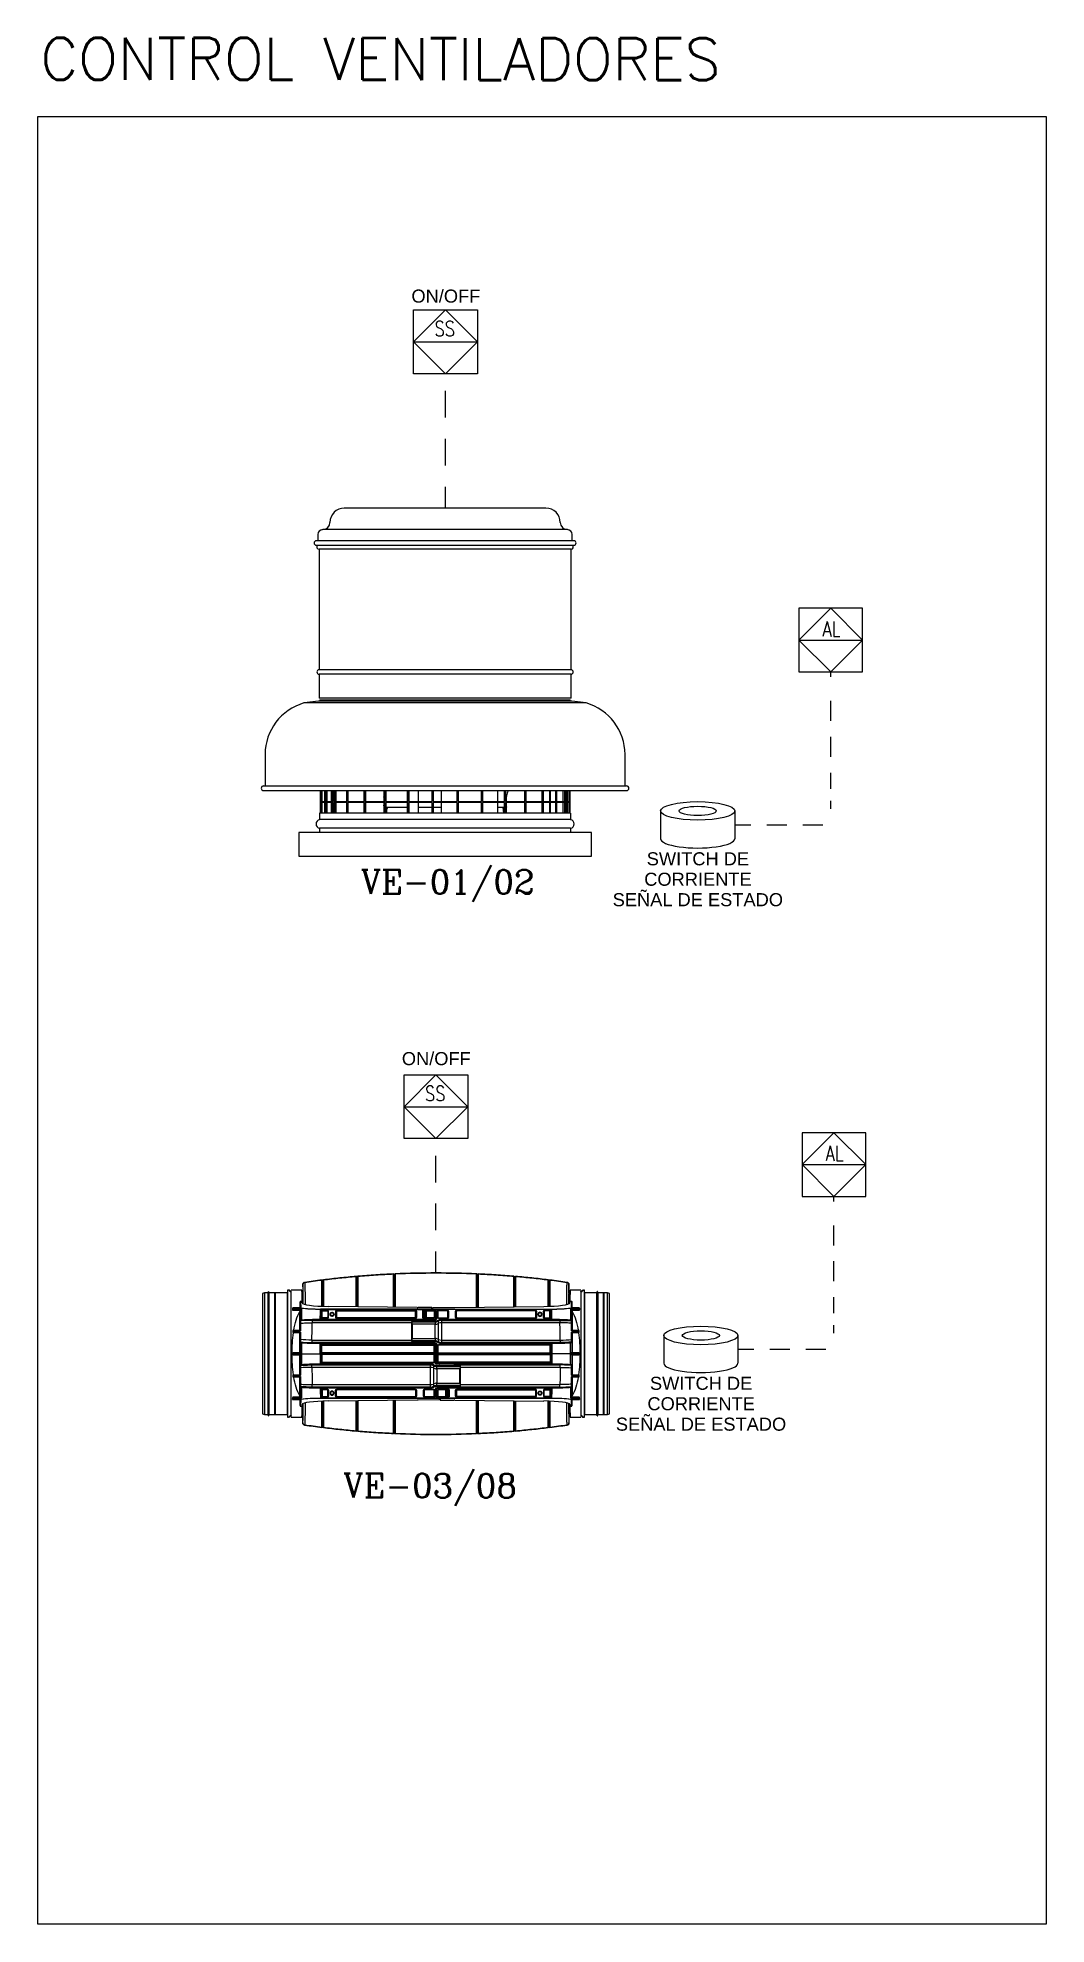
# Model space of a CAD drawing. Header units: inches. Extents: x -3 to 209, y -384 to 20.
# Drawn here: x 196.56 to 209.17, y -377.56 to -353.98 of the extents above; entities that cross this region are included whole.
import ezdxf
from ezdxf.enums import TextEntityAlignment as Align

# ---------------------------------------------------------------- set-up
doc = ezdxf.new("R2010")
doc.units = ezdxf.units.IN
doc.header["$MEASUREMENT"] = 0
doc.linetypes.add('IMPORT-6A-LINEA ELECTRICA', pattern=[1.55, 0.2, -0.2, 0.25, -0.2, 0.25, -0.3, 0, -0.15])
for name, color, linetype, lineweight in [('1-controlAA', 4, 'Continuous', 5), ('1-Señalbinaria', 231, 'IMPORT-6A-LINEA ELECTRICA', 5), ('CON-CONTROL', 4, 'Continuous', 5), ('DET-INST', 3, 'Continuous', 5), ('HVAC Formato', 50, 'Continuous', 25), ('TX-INST', 250, 'Continuous', 5)]:
    doc.layers.add(name, color=color, linetype=linetype, lineweight=lineweight)
for name, color, linetype in [('Hvac Equipos', 3, 'Continuous'), ('HVAC-Equipos', 3, 'Continuous'), ('M-1-01-Texto', 2, 'Continuous')]:
    doc.layers.add(name, color=color, linetype=linetype)
doc.styles.add('Arial_7', font='arial.ttf', dxfattribs={"height": 0.001967})
doc.styles.add('ROMANS', font='romans.shx', dxfattribs={"width": 0.8})
doc.styles.add('Texto AA', font='romans.shx')
doc.styles.add('TX100-TAGS', font='romanc.shx', dxfattribs={"height": 200})

msp = doc.modelspace()

# ---------------------------------------------------------------- texts
at = {"insert": (196.597, -354.501, 0.023), "char_height": 0.525, "attachment_point": 7, "rotation": 359.9575, "style": 'Texto AA'}
msp.add_mtext_dynamic_manual_height_columns('CONTROL VENTILADORES', width=9.65295, gutter_width=12.5, heights=[0], dxfattribs=at)
at = {"layer": 'HVAC Formato', "color": 7, "attachment_point": 1, "line_spacing_factor": 0.938532, "style": 'Arial_7'}
for s, insert, char_height, width in [('ON/OFF', (201.236, -357.124), 0.1633, 1.02426), ('\\pi0.52719;SWITCH DE \\P\\pi0.496;CORRIENTE\\P\\pi0.10121;SEÑAL DE ESTADO', (203.651, -364.159), 0.16333, 2.31212), ('ON/OFF', (201.116, -366.657), 0.1633, 1.02426), ('\\pi0.52719;SWITCH DE \\P\\pi0.496;CORRIENTE\\P\\pi0.10121;SEÑAL DE ESTADO', (203.691, -370.716), 0.16333, 2.31212)]:
    msp.add_mtext(s, dxfattribs=dict(at, insert=insert, char_height=char_height, width=width))
at = {"layer": 'M-1-01-Texto', "style": 'TX100-TAGS'}
for s, p in [('VE-01/02', (201.688, -364.55, -0.06)), ('VE-03/08', (201.468, -372.099, -0.06))]:
    msp.add_text(s, height=0.3, rotation=359.9575, dxfattribs=at).set_placement(p, align=Align.MIDDLE)
at = {"layer": 'TX-INST', "color": 7, "char_height": 0.1865, "attachment_point": 2, "line_spacing_factor": 0.964689, "style": 'ROMANS'}
for s, insert, width in [('SS', (201.653, -357.519), 0.53553), ('AL', (206.487, -361.274), 0.44628), ('SS', (201.533, -367.081), 0.53553), ('AL', (206.527, -367.831), 0.44628)]:
    msp.add_mtext(s, dxfattribs=dict(at, insert=insert, width=width))

# ---------------------------------------------------------------- blocks, each defined once
blk = doc.blocks.new('td-100-silent')
at = {"lineweight": 0}
for p, q in [((0.1536, 0.0769), (0.1536, 0.1266)), ((0.1541, 0.1265), (0.1541, 0.0769)), ((0.1545, 0.1264), (0.1545, 0.0769)), ((0.1545, 0.1264), (0.1551, 0.1264)), ((0.1551, 0.1264), (0.1545, 0.1264)), ((0.1551, 0.0769), (0.1551, 0.1264)), ((0.1557, 0.0769), (0.1557, 0.1266)), ((0.1563, 0.1268), (0.1563, 0.0769)), ((0.2148, 0.0762), (0.2148, 0.1306)), ((0.2153, 0.1305), (0.2153, 0.0762)), ((0.2158, 0.1304), (0.2158, 0.0762)), ((0.2158, 0.1304), (0.2164, 0.1304)), ((0.2164, 0.1304), (0.2158, 0.1304)), ((0.2164, 0.0762), (0.2164, 0.1304)), ((0.217, 0.0762), (0.217, 0.1306)), ((0.2172, 0.0762), (0.2172, 0.1307)), ((0.2175, 0.1308), (0.2175, 0.0762)), ((0.3505, 0.0762), (0.3505, 0.1308)), ((0.3508, 0.1307), (0.3508, 0.0762)), ((0.351, 0.1306), (0.351, 0.0762)), ((0.3516, 0.1304), (0.3516, 0.0762)), ((0.3516, 0.1304), (0.3522, 0.1304)), ((0.3522, 0.0762), (0.3522, 0.1304)), ((0.3527, 0.0762), (0.3527, 0.1305)), ((0.3532, 0.1306), (0.3532, 0.0762)), ((0.4117, 0.0769), (0.4117, 0.1268)), ((0.4123, 0.1266), (0.4123, 0.0769)), ((0.4129, 0.1264), (0.4129, 0.0769)), ((0.4129, 0.1264), (0.4135, 0.1264)), ((0.4135, 0.0769), (0.4135, 0.1264)), ((0.4139, 0.0769), (0.4139, 0.1265)), ((0.4144, 0.1266), (0.4144, 0.0769)), ((0.0033, 0.0995), (0, 0.0983)), ((0, 0.0983), (0, -0.0983)), ((0.0033, 0.0995), (0.0033, -0.0995)), ((0.0094, 0.0995), (0.0033, 0.0995)), ((0.0094, -0.0995), (0.0094, 0.0995)), ((0.0096, -0.0993), (0.0096, 0.0993)), ((0.0097, 0.0988), (0.0096, 0.0993)), ((0.0097, -0.1018), (0.0097, 0.1018)), ((0.0099, 0.1018), (0.0097, 0.1018)), ((0.0097, 0.0988), (0.0097, -0.0988)), ((0.0099, -0.1018), (0.0099, 0.1018)), ((0.011, 0.0996), (0.0104, 0.1015)), ((0.0104, -0.1015), (0.0104, 0.1015)), ((0.011, -0.0996), (0.011, 0.0996)), ((0.0201, 0.0996), (0.011, 0.0996)), ((0.0198, 0.0983), (0.0198, -0.0983)), ((0.0201, -0.0996), (0.0201, 0.0996)), ((0.0204, 0.0993), (0.0203, 0.0988)), ((0.0203, -0.0988), (0.0203, 0.0988)), ((0.0204, 0.0993), (0.0204, -0.0993)), ((0.0206, 0.0995), (0.0206, -0.0995)), ((0.0404, 0.0995), (0.0206, 0.0995)), ((0.0404, 0.0995), (0.0404, -0.0995)), ((0.041, 0.1035), (0.0409, 0.1)), ((0.0409, -0.1), (0.0409, 0.1)), ((0.041, 0.1035), (0.041, -0.1035)), ((0.0425, 0.104), (0.0415, 0.104)), ((0.0415, -0.104), (0.0415, 0.104)), ((0.0445, 0.104), (0.0425, 0.104)), ((0.0445, 0.104), (0.0445, 0.1029)), ((0.045, 0.1035), (0.045, 0.1024)), ((0.0455, 0.1022), (0.0455, 0.1018)), ((0.0455, 0.1022), (0.0469, 0.1022)), ((0.0455, 0.1018), (0.0455, 0.1017)), ((0.0455, 0.1018), (0.047, 0.1018)), ((0.047, 0.1017), (0.0455, 0.1017)), ((0.0647, 0.1041), (0.0469, 0.1041)), ((0.047, 0.1018), (0.0469, 0.1022)), ((0.0657, 0.0993), (0.0648, 0.0993)), ((0.0657, 0.0993), (0.0657, 0.0917)), ((0.0662, 0.1133), (0.0662, 0.0992)), ((0.0974, 0.0777), (0.0974, 0.1206)), ((0.0978, 0.1205), (0.0978, 0.0776)), ((0.0982, 0.1205), (0.0982, 0.0776)), ((0.0989, 0.1205), (0.0982, 0.1205)), ((0.0989, 0.1205), (0.0982, 0.1205)), ((0.0989, 0.0776), (0.0989, 0.1205)), ((0.0995, 0.0776), (0.0995, 0.1207)), ((0.1, 0.1209), (0.1, 0.0776)), ((0.468, 0.0775), (0.468, 0.1209)), ((0.4685, 0.1207), (0.4685, 0.0776)), ((0.4691, 0.1205), (0.4691, 0.0776)), ((0.4698, 0.1205), (0.4691, 0.1205)), ((0.4698, 0.0776), (0.4698, 0.1205)), ((0.4702, 0.0776), (0.4702, 0.1205)), ((0.4706, 0.1206), (0.4706, 0.0776)), ((0.5018, 0.0992), (0.5018, 0.1133)), ((0.5036, 0.0993), (0.5023, 0.0993)), ((0.5023, 0.0993), (0.5023, 0.0819)), ((0.5214, 0.1041), (0.5036, 0.1041)), ((0.5213, 0.1018), (0.5214, 0.1022)), ((0.5213, 0.1018), (0.5228, 0.1018)), ((0.5228, 0.1017), (0.5213, 0.1017)), ((0.5214, 0.1022), (0.5228, 0.1022)), ((0.5228, 0.1018), (0.5228, 0.1022)), ((0.5228, 0.1017), (0.5228, 0.1018)), ((0.5233, 0.1024), (0.5233, 0.1035)), ((0.5238, 0.104), (0.5238, 0.1029)), ((0.5238, 0.104), (0.5258, 0.104)), ((0.5269, 0.104), (0.5258, 0.104)), ((0.5269, 0.104), (0.5269, -0.104)), ((0.5274, -0.1035), (0.5274, 0.1035)), ((0.5275, 0.1), (0.5274, 0.1035)), ((0.5275, 0.1), (0.5275, -0.1)), ((0.528, -0.0995), (0.528, 0.0995)), ((0.5477, 0.0995), (0.528, 0.0995)), ((0.5477, -0.0995), (0.5477, 0.0995)), ((0.5479, -0.0993), (0.5479, 0.0993)), ((0.548, 0.0988), (0.5479, 0.0993)), ((0.5482, 0.1018), (0.548, 0.1018)), ((0.548, -0.1018), (0.548, 0.1018)), ((0.548, 0.0988), (0.548, -0.0988)), ((0.5482, -0.1018), (0.5482, 0.1018)), ((0.5487, -0.1015), (0.5487, 0.1015)), ((0.5494, 0.0996), (0.5487, 0.1015)), ((0.5494, -0.0996), (0.5494, 0.0996)), ((0.5585, 0.0996), (0.5494, 0.0996)), ((0.5582, -0.0983), (0.5582, 0.0983)), ((0.5585, -0.0996), (0.5585, 0.0996)), ((0.5587, 0.0993), (0.5587, -0.0993)), ((0.5587, 0.0993), (0.5587, 0.0988)), ((0.5587, -0.0988), (0.5587, 0.0988)), ((0.5589, 0.0995), (0.5589, -0.0995)), ((0.565, 0.0995), (0.5589, 0.0995)), ((0.5683, 0.0983), (0.565, 0.0995)), ((0.565, -0.0995), (0.565, 0.0995)), ((0.5683, -0.0983), (0.5683, 0.0983)), ((0.0614, 0.0749), (0.0499, 0.0749)), ((0.0499, 0.0749), (0.0499, 0.0749)), ((0.0501, 0.0719), (0.0614, 0.0719)), ((0.0501, 0.0712), (0.0501, 0.0719)), ((0.0614, 0.075), (0.0614, 0.0749)), ((0.0616, 0.0742), (0.0614, 0.0749)), ((0.0614, 0.0719), (0.0616, 0.0725)), ((0.0614, 0.0711), (0.0614, 0.0719)), ((0.0621, 0.0747), (0.0619, 0.085)), ((0.0619, 0.0754), (0.0621, 0.0747)), ((0.0621, 0.072), (0.0619, 0.0714)), ((0.0624, 0.0857), (0.0626, 0.0752)), ((0.0649, 0.0857), (0.0624, 0.0857)), ((0.0624, 0.0857), (0.0624, 0.0857)), ((0.0649, 0.0831), (0.0649, 0.0857)), ((0.0657, 0.0917), (0.0657, 0.0821)), ((0.0958, 0.0728), (0.0958, 0.0726)), ((0.277, 0.0728), (0.0959, 0.0728)), ((0.0959, 0.0726), (0.0959, 0.0728)), ((0.0959, 0.0726), (0.277, 0.0726)), ((0.0976, 0.0694), (0.0966, 0.0694)), ((0.1064, 0.0712), (0.0985, 0.0712)), ((0.0985, 0.0703), (0.0985, 0.0712)), ((0.0985, 0.0703), (0.1064, 0.0703)), ((0.0988, 0.07), (0.1061, 0.07)), ((0.1064, 0.0703), (0.1061, 0.07)), ((0.1064, 0.0703), (0.1064, 0.0712)), ((0.107, 0.0691), (0.1073, 0.0694)), ((0.107, 0.0691), (0.107, 0.0599)), ((0.1082, 0.0694), (0.1073, 0.0694)), ((0.1073, 0.0694), (0.1073, 0.0596)), ((0.2533, 0.0758), (0.1077, 0.0774)), ((0.1082, 0.0596), (0.1082, 0.0694)), ((0.1198, 0.0694), (0.1198, 0.0596)), ((0.1207, 0.0694), (0.1198, 0.0694)), ((0.1207, 0.0596), (0.1207, 0.0694)), ((0.1207, 0.0694), (0.121, 0.0691)), ((0.121, 0.0691), (0.121, 0.0599)), ((0.1216, 0.0712), (0.2502, 0.0712)), ((0.1216, 0.0712), (0.1216, 0.0703)), ((0.2502, 0.0703), (0.1216, 0.0703)), ((0.1219, 0.07), (0.1216, 0.0703)), ((0.1219, 0.07), (0.2499, 0.07)), ((0.2499, 0.07), (0.2502, 0.0703)), ((0.2502, 0.0703), (0.2502, 0.0712)), ((0.2511, 0.0694), (0.2508, 0.0691)), ((0.2508, 0.0599), (0.2508, 0.0691)), ((0.2511, 0.0596), (0.2511, 0.0694)), ((0.2511, 0.0694), (0.2521, 0.0694)), ((0.2521, 0.0694), (0.2521, 0.0596)), ((0.2774, 0.0758), (0.2547, 0.0758)), ((0.2626, 0.0707), (0.2805, 0.0707)), ((0.2626, 0.0583), (0.2626, 0.0707)), ((0.2626, 0.0707), (0.2629, 0.0705)), ((0.2805, 0.0705), (0.2629, 0.0705)), ((0.2629, 0.0705), (0.2629, 0.0585)), ((0.2629, 0.0702), (0.2629, 0.0705)), ((0.2629, 0.0702), (0.2681, 0.0702)), ((0.263, 0.0701), (0.2629, 0.0702)), ((0.263, 0.0589), (0.263, 0.0701)), ((0.263, 0.0701), (0.268, 0.0701)), ((0.2643, 0.06), (0.2643, 0.0691)), ((0.2648, 0.0691), (0.2671, 0.0693)), ((0.2648, 0.0691), (0.2648, 0.06)), ((0.2671, 0.0598), (0.2671, 0.0693)), ((0.2676, 0.0693), (0.2676, 0.0598)), ((0.2676, 0.0693), (0.2682, 0.0693)), ((0.268, 0.0701), (0.2681, 0.0702)), ((0.268, 0.0701), (0.268, 0.0693)), ((0.2681, 0.0704), (0.2804, 0.0704)), ((0.2681, 0.0704), (0.2681, 0.0702)), ((0.2681, 0.0704), (0.2681, 0.0586)), ((0.2682, 0.0693), (0.2682, 0.0693)), ((0.2682, 0.0598), (0.2682, 0.0693)), ((0.2774, 0.0758), (0.277, 0.0728)), ((0.277, 0.0721), (0.2774, 0.0747)), ((0.277, 0.0726), (0.277, 0.0721)), ((0.2783, 0.0711), (0.277, 0.0721)), ((0.2774, 0.0758), (0.2774, 0.0747)), ((0.2774, 0.0747), (0.2783, 0.0741)), ((0.2788, 0.0757), (0.2783, 0.0728)), ((0.2783, 0.0741), (0.2783, 0.0711)), ((0.2785, 0.0741), (0.2783, 0.0741)), ((0.2783, 0.0728), (0.4724, 0.0728)), ((0.4724, 0.0726), (0.2783, 0.0726)), ((0.2783, 0.0726), (0.2783, 0.0721)), ((0.2783, 0.0721), (0.2788, 0.0717)), ((0.2831, 0.0711), (0.2783, 0.0711)), ((0.2788, 0.0757), (0.3136, 0.0758)), ((0.2835, 0.0717), (0.2788, 0.0717)), ((0.2788, 0.0717), (0.2793, 0.0716)), ((0.2833, 0.0716), (0.2793, 0.0716)), ((0.2804, 0.0704), (0.2805, 0.0705)), ((0.2805, 0.0705), (0.2805, 0.0707)), ((0.2815, 0.0695), (0.2814, 0.0694)), ((0.2814, 0.0694), (0.2814, 0.0596)), ((0.2815, 0.0595), (0.2815, 0.0695)), ((0.2815, 0.0695), (0.2817, 0.0695)), ((0.2817, 0.0695), (0.2817, 0.0595)), ((0.2831, 0.0711), (0.2831, 0.0716)), ((0.2837, 0.0702), (0.2831, 0.0711)), ((0.2833, 0.0716), (0.2835, 0.0717)), ((0.2833, 0.0716), (0.2833, 0.0716)), ((0.2833, 0.0716), (0.2844, 0.0705)), ((0.2835, 0.0717), (0.2845, 0.0708)), ((0.2837, 0.0573), (0.2837, 0.0702)), ((0.2839, 0.0702), (0.2839, 0.0711)), ((0.2844, 0.0702), (0.2839, 0.0701)), ((0.2839, 0.0701), (0.2839, 0.0701)), ((0.2839, 0.0701), (0.2839, 0.0701)), ((0.284, 0.07), (0.284, 0.0698)), ((0.284, 0.0698), (0.284, 0.0573)), ((0.2845, 0.0708), (0.2844, 0.0705)), ((0.2844, 0.0705), (0.2844, 0.0702)), ((0.2844, 0.0702), (0.2844, 0.0701)), ((0.2844, 0.0701), (0.2844, 0.059)), ((0.2845, 0.0708), (0.2845, 0.0561)), ((0.2861, 0.0596), (0.2861, 0.0694)), ((0.2861, 0.0694), (0.287, 0.0694)), ((0.287, 0.0694), (0.287, 0.0596)), ((0.2873, 0.0691), (0.287, 0.0694)), ((0.2873, 0.0691), (0.2873, 0.0599)), ((0.288, 0.0712), (0.3029, 0.0712)), ((0.288, 0.0712), (0.288, 0.0703)), ((0.3029, 0.0703), (0.288, 0.0703)), ((0.288, 0.0703), (0.2883, 0.07)), ((0.3026, 0.07), (0.2883, 0.07)), ((0.3026, 0.07), (0.3029, 0.0703)), ((0.3029, 0.0712), (0.3029, 0.0703)), ((0.3038, 0.0694), (0.3035, 0.0691)), ((0.3035, 0.0599), (0.3035, 0.0691)), ((0.3038, 0.0596), (0.3038, 0.0694)), ((0.3038, 0.0694), (0.3048, 0.0694)), ((0.3048, 0.0694), (0.3048, 0.0596)), ((0.315, 0.0758), (0.4606, 0.0774)), ((0.3163, 0.0596), (0.3163, 0.0694)), ((0.3163, 0.0694), (0.3172, 0.0694)), ((0.3172, 0.0694), (0.3172, 0.0596)), ((0.3175, 0.0691), (0.3172, 0.0694)), ((0.3175, 0.0599), (0.3175, 0.0691)), ((0.3181, 0.0712), (0.4467, 0.0712)), ((0.3181, 0.0712), (0.3181, 0.0703)), ((0.4467, 0.0703), (0.3181, 0.0703)), ((0.3181, 0.0703), (0.3185, 0.07)), ((0.4464, 0.07), (0.3185, 0.07)), ((0.4464, 0.07), (0.4467, 0.0703)), ((0.4467, 0.0712), (0.4467, 0.0703)), ((0.4476, 0.0694), (0.4473, 0.0691)), ((0.4473, 0.0691), (0.4473, 0.0599)), ((0.4476, 0.0694), (0.4486, 0.0694)), ((0.4476, 0.0596), (0.4476, 0.0694)), ((0.4486, 0.0694), (0.4486, 0.0596)), ((0.4601, 0.0694), (0.461, 0.0694)), ((0.4601, 0.0596), (0.4601, 0.0694)), ((0.461, 0.0694), (0.461, 0.0596)), ((0.4613, 0.0691), (0.461, 0.0694)), ((0.4613, 0.0691), (0.4613, 0.0599)), ((0.462, 0.0712), (0.4698, 0.0712)), ((0.462, 0.0703), (0.462, 0.0712)), ((0.4698, 0.0703), (0.462, 0.0703)), ((0.462, 0.0703), (0.4623, 0.07)), ((0.4695, 0.07), (0.4623, 0.07)), ((0.4698, 0.0703), (0.4698, 0.0712)), ((0.4708, 0.0694), (0.4717, 0.0694)), ((0.4724, 0.0726), (0.4724, 0.0728)), ((0.4726, 0.0728), (0.4725, 0.0726)), ((0.5034, 0.0831), (0.5035, 0.0857)), ((0.506, 0.0857), (0.5035, 0.0857)), ((0.5058, 0.0752), (0.506, 0.0857)), ((0.506, 0.0857), (0.506, 0.0857)), ((0.5065, 0.085), (0.5063, 0.0747)), ((0.5063, 0.0747), (0.5064, 0.0754)), ((0.5064, 0.0714), (0.5063, 0.072)), ((0.5069, 0.0749), (0.5068, 0.0742)), ((0.5068, 0.0725), (0.5069, 0.0719)), ((0.5069, 0.075), (0.5069, 0.0749)), ((0.5184, 0.0749), (0.5069, 0.0749)), ((0.5069, 0.0719), (0.5182, 0.0719)), ((0.5069, 0.0711), (0.5069, 0.0719)), ((0.5182, 0.0712), (0.5182, 0.0719)), ((0.5184, 0.0749), (0.5184, 0.0749)), ((0.0508, 0.0383), (0.0508, 0.038)), ((0.0615, 0.038), (0.0508, 0.038)), ((0.0509, 0.035), (0.0615, 0.035)), ((0.0509, 0.0343), (0.0509, 0.035)), ((0.0615, 0.0343), (0.0509, 0.0343)), ((0.0514, 0.0383), (0.0615, 0.0383)), ((0.0615, 0.0383), (0.0615, 0.038)), ((0.0616, 0.0376), (0.0615, 0.038)), ((0.0615, 0.035), (0.0616, 0.0353)), ((0.0615, 0.0343), (0.0615, 0.035)), ((0.062, 0.0385), (0.0621, 0.0381)), ((0.0621, 0.0348), (0.062, 0.0345)), ((0.0621, 0.0546), (0.0621, 0.055)), ((0.0626, 0.0545), (0.0626, 0.0541)), ((0.0813, 0.0546), (0.2443, 0.0546)), ((0.0813, 0.0546), (0.0813, 0.0506)), ((0.2447, 0.0506), (0.0813, 0.0506)), ((0.0956, 0.0564), (0.0955, 0.0561)), ((0.0957, 0.0561), (0.0957, 0.0564)), ((0.0957, 0.0564), (0.2784, 0.0564)), ((0.2784, 0.0561), (0.0957, 0.0561)), ((0.0974, 0.0596), (0.0965, 0.0597)), ((0.0984, 0.0578), (0.0984, 0.0587)), ((0.1064, 0.0587), (0.0984, 0.0587)), ((0.0984, 0.0578), (0.1064, 0.0578)), ((0.1061, 0.059), (0.0987, 0.059)), ((0.1061, 0.059), (0.1064, 0.0587)), ((0.1064, 0.0578), (0.1064, 0.0587)), ((0.1073, 0.0596), (0.107, 0.0599)), ((0.1082, 0.0596), (0.1073, 0.0596)), ((0.1207, 0.0596), (0.1198, 0.0596)), ((0.121, 0.0599), (0.1207, 0.0596)), ((0.1216, 0.0587), (0.1219, 0.059)), ((0.1216, 0.0587), (0.1216, 0.0578)), ((0.1216, 0.0587), (0.2502, 0.0587)), ((0.2502, 0.0578), (0.1216, 0.0578)), ((0.2499, 0.059), (0.1219, 0.059)), ((0.2443, 0.0537), (0.2443, 0.0549)), ((0.2443, 0.0549), (0.2446, 0.0549)), ((0.2443, 0.0537), (0.2446, 0.0537)), ((0.2443, 0.0536), (0.2446, 0.0523)), ((0.2535, 0.0558), (0.2446, 0.0551)), ((0.2536, 0.0556), (0.2446, 0.0549)), ((0.2446, 0.0551), (0.2446, 0.0549)), ((0.2446, 0.0549), (0.2446, 0.0537)), ((0.2446, 0.0537), (0.283, 0.0537)), ((0.2446, 0.0537), (0.2446, 0.0534)), ((0.283, 0.0534), (0.2446, 0.0534)), ((0.2446, 0.0534), (0.2449, 0.0521)), ((0.2447, 0.0481), (0.2449, 0.0481)), ((0.2447, 0.0249), (0.2447, 0.0481)), ((0.2449, 0.0521), (0.283, 0.0521)), ((0.283, 0.0481), (0.2449, 0.0481)), ((0.2449, 0.0481), (0.2449, 0.0249)), ((0.2502, 0.0587), (0.2499, 0.059)), ((0.2502, 0.0578), (0.2502, 0.0587)), ((0.2508, 0.0599), (0.2511, 0.0596)), ((0.2511, 0.0596), (0.2521, 0.0596)), ((0.2535, 0.0558), (0.2536, 0.0556)), ((0.2551, 0.0559), (0.2551, 0.0557)), ((0.2681, 0.0559), (0.2551, 0.0559)), ((0.2681, 0.0557), (0.2551, 0.0557)), ((0.2629, 0.0585), (0.2626, 0.0583)), ((0.2805, 0.0583), (0.2626, 0.0583)), ((0.263, 0.0589), (0.2629, 0.0588)), ((0.2681, 0.0588), (0.2629, 0.0588)), ((0.2629, 0.0588), (0.2629, 0.0585)), ((0.2629, 0.0585), (0.2805, 0.0585)), ((0.263, 0.0589), (0.268, 0.0589)), ((0.2671, 0.0598), (0.2648, 0.06)), ((0.2676, 0.0598), (0.2682, 0.0598)), ((0.268, 0.0598), (0.268, 0.0589)), ((0.268, 0.0589), (0.2681, 0.0588)), ((0.2681, 0.0588), (0.2681, 0.0586)), ((0.2804, 0.0586), (0.2681, 0.0586)), ((0.2682, 0.0557), (0.2681, 0.0559)), ((0.2681, 0.0557), (0.2681, 0.0556)), ((0.2681, 0.0556), (0.2682, 0.0557)), ((0.284, 0.0556), (0.2681, 0.0556)), ((0.2682, 0.0598), (0.2682, 0.0598)), ((0.2839, 0.0557), (0.2682, 0.0557)), ((0.2784, 0.0564), (0.2784, 0.0561)), ((0.2784, 0.0557), (0.2784, 0.0561)), ((0.2795, 0.0565), (0.2837, 0.0573)), ((0.2795, 0.0565), (0.2796, 0.0562)), ((0.2838, 0.0571), (0.2796, 0.0562)), ((0.2796, 0.0562), (0.2796, 0.0557)), ((0.2805, 0.0585), (0.2804, 0.0586)), ((0.2805, 0.0585), (0.2805, 0.0583)), ((0.2814, 0.0596), (0.2815, 0.0595)), ((0.2815, 0.0595), (0.2817, 0.0595)), ((0.283, 0.0537), (0.283, 0.0534)), ((0.283, 0.0521), (0.283, 0.0534)), ((0.283, 0.0521), (0.283, 0.0481)), ((0.283, 0.0249), (0.283, 0.0481)), ((0.2835, 0.0557), (0.2838, 0.0571)), ((0.2838, 0.0571), (0.2837, 0.0573)), ((0.284, 0.0573), (0.2837, 0.0573)), ((0.2837, 0.0557), (0.284, 0.0573)), ((0.284, 0.0556), (0.2839, 0.0557)), ((0.284, 0.059), (0.2844, 0.0589)), ((0.2844, 0.059), (0.2844, 0.0589)), ((0.2844, 0.0589), (0.2844, 0.0562)), ((0.2844, 0.0562), (0.2845, 0.0561)), ((0.2861, 0.0596), (0.287, 0.0596)), ((0.287, 0.0596), (0.2873, 0.0599)), ((0.2879, 0.055), (0.288, 0.0548)), ((0.2883, 0.059), (0.288, 0.0587)), ((0.288, 0.0587), (0.288, 0.0578)), ((0.288, 0.0587), (0.3029, 0.0587)), ((0.3029, 0.0578), (0.288, 0.0578)), ((0.288, 0.0533), (0.288, 0.0548)), ((0.288, 0.0232), (0.288, 0.0498)), ((0.2883, 0.059), (0.3026, 0.059)), ((0.293, 0.0564), (0.293, 0.0561)), ((0.293, 0.0564), (0.4726, 0.0564)), ((0.4726, 0.0561), (0.293, 0.0561)), ((0.293, 0.0561), (0.293, 0.0546)), ((0.293, 0.0546), (0.4871, 0.0546)), ((0.293, 0.0546), (0.293, 0.0506)), ((0.4871, 0.0506), (0.293, 0.0506)), ((0.293, 0.0506), (0.293, 0.0224)), ((0.3029, 0.0587), (0.3026, 0.059)), ((0.3029, 0.0587), (0.3029, 0.0578)), ((0.3035, 0.0599), (0.3038, 0.0596)), ((0.3038, 0.0596), (0.3048, 0.0596)), ((0.3163, 0.0596), (0.3172, 0.0596)), ((0.3172, 0.0596), (0.3175, 0.0599)), ((0.3185, 0.059), (0.3181, 0.0587)), ((0.3181, 0.0587), (0.4467, 0.0587)), ((0.3181, 0.0587), (0.3181, 0.0578)), ((0.4467, 0.0578), (0.3181, 0.0578)), ((0.3185, 0.059), (0.4464, 0.059)), ((0.4467, 0.0587), (0.4464, 0.059)), ((0.4467, 0.0587), (0.4467, 0.0578)), ((0.4473, 0.0599), (0.4476, 0.0596)), ((0.4476, 0.0596), (0.4486, 0.0596)), ((0.4601, 0.0596), (0.461, 0.0596)), ((0.461, 0.0596), (0.4613, 0.0599)), ((0.4623, 0.059), (0.462, 0.0587)), ((0.462, 0.0578), (0.462, 0.0587)), ((0.462, 0.0587), (0.47, 0.0587)), ((0.47, 0.0578), (0.462, 0.0578)), ((0.4623, 0.059), (0.4696, 0.059)), ((0.47, 0.0578), (0.47, 0.0587)), ((0.4709, 0.0596), (0.4718, 0.0597)), ((0.4726, 0.0561), (0.4726, 0.0564)), ((0.4727, 0.0564), (0.4728, 0.0561)), ((0.4871, 0.0546), (0.4871, 0.0506)), ((0.5058, 0.0541), (0.5058, 0.0545)), ((0.5063, 0.055), (0.5063, 0.0546)), ((0.5063, 0.0381), (0.5064, 0.0385)), ((0.5064, 0.0345), (0.5063, 0.0348)), ((0.5069, 0.038), (0.5068, 0.0376)), ((0.5068, 0.0353), (0.5069, 0.035)), ((0.5069, 0.0383), (0.5069, 0.038)), ((0.5069, 0.0383), (0.517, 0.0383)), ((0.5175, 0.038), (0.5069, 0.038)), ((0.5069, 0.035), (0.5175, 0.035)), ((0.5069, 0.0343), (0.5069, 0.035)), ((0.5175, 0.0343), (0.5069, 0.0343)), ((0.5175, 0.0383), (0.5175, 0.038)), ((0.5175, 0.0343), (0.5175, 0.035)), ((0.0501, 0), (0.0506, 0)), ((0.0511, 0.0022), (0.0511, 0.0017)), ((0.0511, 0.0022), (0.0615, 0.0022)), ((0.0615, 0.0017), (0.0511, 0.0017)), ((0.0615, 0.0022), (0.0615, 0.0017)), ((0.0616, 0.0014), (0.0615, 0.0017)), ((0.062, 0.0022), (0.0621, 0.0019)), ((0.0621, 0.018), (0.0621, 0.0184)), ((0.0626, 0.0189), (0.0626, 0.0185)), ((0.0811, 0.0224), (0.0811, 0.0184)), ((0.0811, 0.0224), (0.2447, 0.0224)), ((0.2443, 0.0184), (0.0811, 0.0184)), ((0.0948, 0), (0.095, 0)), ((0.0953, 0.0169), (0.0953, 0.0166)), ((0.0954, 0.0169), (0.2784, 0.0169)), ((0.0954, 0.0166), (0.0954, 0.0169)), ((0.2784, 0.0166), (0.0954, 0.0166)), ((0.0962, 0.0134), (0.0971, 0.0134)), ((0.0962, 0.002), (0.0971, 0.002)), ((0.098, 0.0002), (0.098, 0.0011)), ((0.098, 0.0011), (0.2804, 0.0011)), ((0.2804, 0.0002), (0.098, 0.0002)), ((0.0981, 0.0143), (0.0981, 0.0152)), ((0.0981, 0.0152), (0.2804, 0.0152)), ((0.2804, 0.0143), (0.0981, 0.0143)), ((0.0984, 0.014), (0.2801, 0.014)), ((0.2801, 0.0014), (0.0984, 0.0014)), ((0.2446, 0.0207), (0.2443, 0.0194)), ((0.2443, 0.0193), (0.2446, 0.0193)), ((0.2443, 0.0181), (0.2443, 0.0193)), ((0.2443, 0.0181), (0.2446, 0.0181)), ((0.2449, 0.0209), (0.2446, 0.0196)), ((0.2446, 0.0193), (0.2446, 0.0196)), ((0.2446, 0.0196), (0.283, 0.0196)), ((0.283, 0.0193), (0.2446, 0.0193)), ((0.2446, 0.0193), (0.2446, 0.0181)), ((0.2446, 0.0179), (0.2446, 0.0181)), ((0.2446, 0.0181), (0.2536, 0.0174)), ((0.2446, 0.0179), (0.2535, 0.0172)), ((0.2447, 0.0249), (0.2449, 0.0249)), ((0.2449, 0.0249), (0.283, 0.0249)), ((0.283, 0.0209), (0.2449, 0.0209)), ((0.2535, 0.0172), (0.2536, 0.0174)), ((0.2551, 0.0173), (0.2839, 0.0173)), ((0.2551, 0.0171), (0.2551, 0.0173)), ((0.2551, 0.0171), (0.2839, 0.0171)), ((0.2784, 0.0169), (0.2784, 0.0171)), ((0.2784, 0.0169), (0.2784, 0.0166)), ((0.2796, 0.0168), (0.2795, 0.0165)), ((0.2837, 0.0157), (0.2795, 0.0165)), ((0.2796, 0.0171), (0.2796, 0.0168)), ((0.2796, 0.0168), (0.2838, 0.0159)), ((0.2801, 0.014), (0.2804, 0.0143)), ((0.2804, 0.0011), (0.2801, 0.0014)), ((0.2804, 0.0143), (0.2804, 0.0152)), ((0.2804, 0.0002), (0.2804, 0.0011)), ((0.2813, 0.0134), (0.281, 0.0131)), ((0.281, 0.0131), (0.281, 0.0023)), ((0.281, 0.0023), (0.2813, 0.002)), ((0.2822, 0.0134), (0.2813, 0.0134)), ((0.2813, 0.002), (0.2813, 0.0134)), ((0.2822, 0.002), (0.2813, 0.002)), ((0.2822, 0.0134), (0.2822, 0.002)), ((0.283, 0.0249), (0.283, 0.0209)), ((0.283, 0.0196), (0.283, 0.0209)), ((0.283, 0.0193), (0.283, 0.0196)), ((0.2833, 0.0013), (0.2837, 0.0012)), ((0.2833, -0.0154), (0.2833, 0.0013)), ((0.2838, 0.0159), (0.2836, 0.0171)), ((0.2836, 0.0012), (0.2838, 0.0009)), ((0.2836, 0.0012), (0.2836, -0.0153)), ((0.284, 0.0157), (0.2837, 0.0171)), ((0.2837, 0.0157), (0.2838, 0.0159)), ((0.2837, 0.0012), (0.2837, 0.0157)), ((0.284, 0.0157), (0.2837, 0.0157)), ((0.284, 0.0009), (0.2838, 0.0009)), ((0.2838, 0.0009), (0.2838, -0.0002)), ((0.2844, 0.0002), (0.2838, 0.0003)), ((0.2839, 0.0171), (0.2839, 0.0173)), ((0.284, 0.0157), (0.284, 0.0011)), ((0.2844, 0.014), (0.284, 0.014)), ((0.284, 0.0009), (0.284, 0.0011)), ((0.2844, 0.0166), (0.2847, 0.0166)), ((0.2844, 0.0153), (0.2844, 0.0166)), ((0.2848, 0.0153), (0.2844, 0.015)), ((0.2844, 0.015), (0.2844, 0.0153)), ((0.2844, 0.015), (0.2844, 0.015)), ((0.2844, 0.0002), (0.2844, 0.015)), ((0.2844, 0.015), (0.2844, 0.014)), ((0.2844, 0.0002), (0.2845, 0.0002)), ((0.2845, -0.0009), (0.2845, 0.0002)), ((0.2847, 0.0166), (0.2847, 0.0154)), ((0.285, 0.0154), (0.2847, 0.0154)), ((0.2848, -0.0012), (0.2848, 0.0153)), ((0.285, 0.0154), (0.285, -0.0013)), ((0.287, 0.0134), (0.2861, 0.0134)), ((0.2861, 0.002), (0.2861, 0.0134)), ((0.287, 0.002), (0.2861, 0.002)), ((0.287, 0.0134), (0.287, 0.002)), ((0.2873, 0.0131), (0.287, 0.0134)), ((0.287, 0.002), (0.2873, 0.0023)), ((0.2873, 0.0131), (0.2873, 0.0023)), ((0.2879, 0.018), (0.288, 0.0182)), ((0.288, 0.0182), (0.288, 0.0197)), ((0.288, 0.0143), (0.288, 0.0152)), ((0.288, 0.0152), (0.4703, 0.0152)), ((0.4703, 0.0143), (0.288, 0.0143)), ((0.288, 0.0143), (0.2883, 0.014)), ((0.2883, 0.0014), (0.288, 0.0011)), ((0.288, 0.0002), (0.288, 0.0011)), ((0.288, 0.0011), (0.4703, 0.0011)), ((0.4703, 0.0002), (0.288, 0.0002)), ((0.47, 0.014), (0.2883, 0.014)), ((0.2883, 0.0014), (0.47, 0.0014)), ((0.293, 0.0224), (0.293, 0.0184)), ((0.293, 0.0224), (0.4873, 0.0224)), ((0.293, 0.0184), (0.293, 0.0169)), ((0.4873, 0.0184), (0.293, 0.0184)), ((0.293, 0.0169), (0.4729, 0.0169)), ((0.293, 0.0166), (0.293, 0.0169)), ((0.4729, 0.0166), (0.293, 0.0166)), ((0.4703, 0.0143), (0.4703, 0.0152)), ((0.4703, 0.0002), (0.4703, 0.0011)), ((0.4722, 0.0134), (0.4712, 0.0134)), ((0.4722, 0.002), (0.4712, 0.002)), ((0.4729, 0.0166), (0.4729, 0.0169)), ((0.4731, 0.0169), (0.473, 0.0166)), ((0.4733, 0), (0.473, 0)), ((0.4873, 0.0224), (0.4873, 0.0184)), ((0.5058, 0.0185), (0.5058, 0.0189)), ((0.5063, 0.0184), (0.5063, 0.018)), ((0.5063, 0.0019), (0.5064, 0.0022)), ((0.5069, 0.0017), (0.5068, 0.0014)), ((0.5069, 0.0022), (0.5069, 0.0017)), ((0.5069, 0.0022), (0.5173, 0.0022)), ((0.5173, 0.0017), (0.5069, 0.0017)), ((0.5173, 0.0022), (0.5173, 0.0017)), ((0.0511, -0.0017), (0.0615, -0.0017)), ((0.0511, -0.0022), (0.0511, -0.0017)), ((0.0615, -0.0022), (0.0511, -0.0022)), ((0.0615, -0.0017), (0.0616, -0.0014)), ((0.0615, -0.0022), (0.0615, -0.0017)), ((0.0621, -0.0019), (0.062, -0.0022)), ((0.0621, -0.0184), (0.0621, -0.018)), ((0.0626, -0.0185), (0.0626, -0.0189)), ((0.0811, -0.0184), (0.2753, -0.0184)), ((0.0811, -0.0224), (0.0811, -0.0184)), ((0.2753, -0.0224), (0.0811, -0.0224)), ((0.095, 0), (0.0953, 0)), ((0.0953, -0.0169), (0.0953, -0.0166)), ((0.0954, -0.0166), (0.2753, -0.0166)), ((0.0954, -0.0166), (0.0954, -0.0169)), ((0.2753, -0.0169), (0.0954, -0.0169)), ((0.0962, -0.002), (0.0971, -0.002)), ((0.0962, -0.0134), (0.0971, -0.0134)), ((0.098, -0.0002), (0.2804, -0.0002)), ((0.098, -0.0002), (0.098, -0.0011)), ((0.2804, -0.0011), (0.098, -0.0011)), ((0.0981, -0.0143), (0.0981, -0.0152)), ((0.0981, -0.0143), (0.2804, -0.0143)), ((0.2804, -0.0152), (0.0981, -0.0152)), ((0.2801, -0.0014), (0.0984, -0.0014)), ((0.0984, -0.014), (0.2801, -0.014)), ((0.2753, -0.0166), (0.2753, -0.0169)), ((0.2753, -0.0184), (0.2753, -0.0169)), ((0.2753, -0.0224), (0.2753, -0.0184)), ((0.2753, -0.0506), (0.2753, -0.0224)), ((0.2801, -0.0014), (0.2804, -0.0011)), ((0.2804, -0.0143), (0.2801, -0.014)), ((0.2804, -0.018), (0.2803, -0.0182)), ((0.2803, -0.0182), (0.2803, -0.0197)), ((0.2803, -0.0232), (0.2803, -0.0498)), ((0.2804, -0.0002), (0.2804, -0.0011)), ((0.2804, -0.0143), (0.2804, -0.0152)), ((0.2813, -0.002), (0.281, -0.0023)), ((0.281, -0.0131), (0.281, -0.0023)), ((0.281, -0.0131), (0.2813, -0.0134)), ((0.2813, -0.002), (0.2822, -0.002)), ((0.2813, -0.0134), (0.2813, -0.002)), ((0.2813, -0.0134), (0.2822, -0.0134)), ((0.2822, -0.002), (0.2822, -0.0134)), ((0.2833, -0.0154), (0.2837, -0.0154)), ((0.2836, -0.0153), (0.2839, -0.015)), ((0.2837, -0.0166), (0.2837, -0.0154)), ((0.2839, -0.0166), (0.2837, -0.0166)), ((0.2839, -0.0002), (0.2838, -0.0002)), ((0.2839, -0.0002), (0.2839, -0.015)), ((0.2839, -0.0002), (0.2845, -0.0003)), ((0.2839, -0.014), (0.2843, -0.014)), ((0.2839, -0.015), (0.2839, -0.014)), ((0.2839, -0.015), (0.2839, -0.015)), ((0.2839, -0.015), (0.2839, -0.0153)), ((0.2839, -0.0153), (0.2839, -0.0166)), ((0.2844, -0.0009), (0.2843, -0.0011)), ((0.2843, -0.0157), (0.2843, -0.0011)), ((0.2843, -0.0157), (0.2846, -0.0157)), ((0.2843, -0.0157), (0.2846, -0.0171)), ((0.2844, -0.0009), (0.2845, -0.0009)), ((0.3132, -0.0171), (0.2844, -0.0171)), ((0.2844, -0.0171), (0.2844, -0.0173)), ((0.3132, -0.0173), (0.2844, -0.0173)), ((0.2848, -0.0012), (0.2845, -0.0009)), ((0.2846, -0.0157), (0.2845, -0.0159)), ((0.2888, -0.0168), (0.2845, -0.0159)), ((0.2845, -0.0159), (0.2848, -0.0171)), ((0.2846, -0.0012), (0.2846, -0.0157)), ((0.285, -0.0013), (0.2846, -0.0012)), ((0.2846, -0.0157), (0.2888, -0.0165)), ((0.2853, -0.0193), (0.3237, -0.0193)), ((0.2853, -0.0193), (0.2853, -0.0196)), ((0.3237, -0.0196), (0.2853, -0.0196)), ((0.2853, -0.0196), (0.2853, -0.0209)), ((0.2853, -0.0209), (0.3235, -0.0209)), ((0.2853, -0.0249), (0.2853, -0.0209)), ((0.3234, -0.0249), (0.2853, -0.0249)), ((0.2853, -0.0249), (0.2853, -0.0481)), ((0.2861, -0.0134), (0.2861, -0.002)), ((0.2861, -0.002), (0.287, -0.002)), ((0.2861, -0.0134), (0.287, -0.0134)), ((0.287, -0.002), (0.287, -0.0134)), ((0.2873, -0.0023), (0.287, -0.002)), ((0.287, -0.0134), (0.2873, -0.0131)), ((0.2873, -0.0131), (0.2873, -0.0023)), ((0.288, -0.0002), (0.288, -0.0011)), ((0.288, -0.0002), (0.4703, -0.0002)), ((0.4703, -0.0011), (0.288, -0.0011)), ((0.288, -0.0011), (0.2883, -0.0014)), ((0.2883, -0.014), (0.288, -0.0143)), ((0.288, -0.0143), (0.288, -0.0152)), ((0.288, -0.0143), (0.4703, -0.0143)), ((0.4703, -0.0152), (0.288, -0.0152)), ((0.2883, -0.0014), (0.47, -0.0014)), ((0.47, -0.014), (0.2883, -0.014)), ((0.2888, -0.0168), (0.2888, -0.0165)), ((0.2888, -0.0171), (0.2888, -0.0168)), ((0.2899, -0.0166), (0.4729, -0.0166)), ((0.2899, -0.0169), (0.2899, -0.0166)), ((0.4729, -0.0169), (0.2899, -0.0169)), ((0.2899, -0.0169), (0.2899, -0.0171)), ((0.3132, -0.0171), (0.3132, -0.0173)), ((0.3148, -0.0172), (0.3148, -0.0174)), ((0.3238, -0.0179), (0.3148, -0.0172)), ((0.3237, -0.0181), (0.3148, -0.0174)), ((0.3237, -0.0249), (0.3234, -0.0249)), ((0.3234, -0.0481), (0.3234, -0.0249)), ((0.3235, -0.0209), (0.3237, -0.0196)), ((0.3238, -0.0179), (0.3237, -0.0181)), ((0.3237, -0.0193), (0.3237, -0.0181)), ((0.324, -0.0181), (0.3237, -0.0181)), ((0.3237, -0.0193), (0.3237, -0.0196)), ((0.324, -0.0193), (0.3237, -0.0193)), ((0.3237, -0.0207), (0.324, -0.0194)), ((0.4873, -0.0224), (0.3237, -0.0224)), ((0.3237, -0.0249), (0.3237, -0.0481)), ((0.324, -0.0181), (0.324, -0.0193)), ((0.324, -0.0184), (0.4873, -0.0184)), ((0.4703, -0.0002), (0.4703, -0.0011)), ((0.4703, -0.0143), (0.4703, -0.0152)), ((0.4722, -0.002), (0.4712, -0.002)), ((0.4722, -0.0134), (0.4712, -0.0134)), ((0.4729, -0.0166), (0.4729, -0.0169)), ((0.4731, -0.0169), (0.473, -0.0166)), ((0.4735, 0), (0.4733, 0)), ((0.4873, -0.0224), (0.4873, -0.0184)), ((0.5058, -0.0189), (0.5058, -0.0185)), ((0.5064, -0.0022), (0.5063, -0.0019)), ((0.5063, -0.018), (0.5063, -0.0184)), ((0.5068, -0.0014), (0.5069, -0.0017)), ((0.5069, -0.0017), (0.5173, -0.0017)), ((0.5069, -0.0022), (0.5069, -0.0017)), ((0.5173, -0.0022), (0.5069, -0.0022)), ((0.5173, -0.0022), (0.5173, -0.0017)), ((0.5183, 0), (0.5178, 0)), ((0.0508, -0.038), (0.0615, -0.038)), ((0.0508, -0.0383), (0.0508, -0.038)), ((0.0509, -0.0343), (0.0615, -0.0343)), ((0.0509, -0.0343), (0.0509, -0.035)), ((0.0615, -0.035), (0.0509, -0.035)), ((0.0615, -0.0383), (0.0514, -0.0383)), ((0.0615, -0.0343), (0.0615, -0.035)), ((0.0616, -0.0353), (0.0615, -0.035)), ((0.0615, -0.038), (0.0616, -0.0376)), ((0.0615, -0.0383), (0.0615, -0.038)), ((0.062, -0.0345), (0.0621, -0.0348)), ((0.0621, -0.0381), (0.062, -0.0385)), ((0.0621, -0.055), (0.0621, -0.0546)), ((0.0626, -0.0541), (0.0626, -0.0545)), ((0.0813, -0.0546), (0.0813, -0.0506)), ((0.0813, -0.0506), (0.2753, -0.0506)), ((0.2753, -0.0546), (0.0813, -0.0546)), ((0.0956, -0.0564), (0.0955, -0.0561)), ((0.0957, -0.0561), (0.2753, -0.0561)), ((0.0957, -0.0561), (0.0957, -0.0564)), ((0.2753, -0.0564), (0.0957, -0.0564)), ((0.0974, -0.0596), (0.0965, -0.0597)), ((0.0984, -0.0578), (0.1064, -0.0578)), ((0.0984, -0.0578), (0.0984, -0.0587)), ((0.1064, -0.0587), (0.0984, -0.0587)), ((0.1061, -0.059), (0.0987, -0.059)), ((0.1061, -0.059), (0.1064, -0.0587)), ((0.1064, -0.0578), (0.1064, -0.0587)), ((0.1073, -0.0596), (0.107, -0.0599)), ((0.107, -0.0691), (0.107, -0.0599)), ((0.1073, -0.0694), (0.1073, -0.0596)), ((0.1082, -0.0596), (0.1073, -0.0596)), ((0.1082, -0.0596), (0.1082, -0.0694)), ((0.1198, -0.0694), (0.1198, -0.0596)), ((0.1207, -0.0596), (0.1198, -0.0596)), ((0.1207, -0.0596), (0.1207, -0.0694)), ((0.121, -0.0599), (0.1207, -0.0596)), ((0.121, -0.0691), (0.121, -0.0599)), ((0.1216, -0.0578), (0.2502, -0.0578)), ((0.1216, -0.0587), (0.1216, -0.0578)), ((0.2502, -0.0587), (0.1216, -0.0587)), ((0.1216, -0.0587), (0.1219, -0.059)), ((0.2499, -0.059), (0.1219, -0.059)), ((0.2499, -0.059), (0.2502, -0.0587)), ((0.2502, -0.0587), (0.2502, -0.0578)), ((0.2511, -0.0596), (0.2508, -0.0599)), ((0.2508, -0.0599), (0.2508, -0.0691)), ((0.2521, -0.0596), (0.2511, -0.0596)), ((0.2511, -0.0694), (0.2511, -0.0596)), ((0.2521, -0.0596), (0.2521, -0.0694)), ((0.2636, -0.0694), (0.2636, -0.0596)), ((0.2645, -0.0596), (0.2636, -0.0596)), ((0.2645, -0.0596), (0.2645, -0.0694)), ((0.2648, -0.0599), (0.2645, -0.0596)), ((0.2648, -0.0599), (0.2648, -0.0691)), ((0.2655, -0.0578), (0.2804, -0.0578)), ((0.2655, -0.0587), (0.2655, -0.0578)), ((0.2804, -0.0587), (0.2655, -0.0587)), ((0.2655, -0.0587), (0.2658, -0.059)), ((0.2801, -0.059), (0.2658, -0.059)), ((0.2753, -0.0546), (0.2753, -0.0506)), ((0.2753, -0.0561), (0.2753, -0.0546)), ((0.2753, -0.0564), (0.2753, -0.0561)), ((0.2801, -0.059), (0.2804, -0.0587)), ((0.2803, -0.0533), (0.2803, -0.0548)), ((0.2804, -0.055), (0.2803, -0.0548)), ((0.2804, -0.0587), (0.2804, -0.0578)), ((0.2813, -0.0596), (0.281, -0.0599)), ((0.281, -0.0691), (0.281, -0.0599)), ((0.2822, -0.0596), (0.2813, -0.0596)), ((0.2813, -0.0694), (0.2813, -0.0596)), ((0.2822, -0.0596), (0.2822, -0.0694)), ((0.2839, -0.0708), (0.2839, -0.0561)), ((0.2839, -0.0562), (0.2839, -0.0561)), ((0.2839, -0.0589), (0.2839, -0.0562)), ((0.2839, -0.059), (0.2839, -0.0589)), ((0.2843, -0.059), (0.2839, -0.0589)), ((0.2839, -0.0701), (0.2839, -0.059)), ((0.2846, -0.0557), (0.2843, -0.0573)), ((0.2843, -0.0698), (0.2843, -0.0573)), ((0.2843, -0.0573), (0.2846, -0.0573)), ((0.2844, -0.0556), (0.2844, -0.0557)), ((0.2844, -0.0556), (0.3002, -0.0556)), ((0.2844, -0.0557), (0.3002, -0.0557)), ((0.2848, -0.0557), (0.2845, -0.0571)), ((0.2845, -0.0571), (0.2888, -0.0562)), ((0.2845, -0.0571), (0.2846, -0.0573)), ((0.2888, -0.0565), (0.2846, -0.0573)), ((0.2846, -0.0573), (0.2846, -0.0702)), ((0.2853, -0.0521), (0.2853, -0.0481)), ((0.2853, -0.0481), (0.3234, -0.0481)), ((0.2853, -0.0521), (0.2853, -0.0534)), ((0.3235, -0.0521), (0.2853, -0.0521)), ((0.2853, -0.0537), (0.2853, -0.0534)), ((0.2853, -0.0534), (0.3237, -0.0534)), ((0.3237, -0.0537), (0.2853, -0.0537)), ((0.2866, -0.0695), (0.2866, -0.0595)), ((0.2869, -0.0595), (0.2866, -0.0595)), ((0.2869, -0.0595), (0.2869, -0.0695)), ((0.287, -0.0596), (0.2869, -0.0595)), ((0.287, -0.0694), (0.287, -0.0596)), ((0.2878, -0.0583), (0.3057, -0.0583)), ((0.2878, -0.0585), (0.2878, -0.0583)), ((0.3055, -0.0585), (0.2878, -0.0585)), ((0.2878, -0.0585), (0.2879, -0.0586)), ((0.2879, -0.0586), (0.3002, -0.0586)), ((0.2888, -0.0562), (0.2888, -0.0557)), ((0.2888, -0.0565), (0.2888, -0.0562)), ((0.2899, -0.0557), (0.2899, -0.0561)), ((0.2899, -0.0561), (0.4726, -0.0561)), ((0.2899, -0.0564), (0.2899, -0.0561)), ((0.4726, -0.0564), (0.2899, -0.0564)), ((0.3002, -0.0556), (0.3002, -0.0557)), ((0.3002, -0.0557), (0.3002, -0.0556)), ((0.3002, -0.0557), (0.3132, -0.0557)), ((0.3002, -0.0557), (0.3002, -0.0559)), ((0.3002, -0.0559), (0.3132, -0.0559)), ((0.3003, -0.0588), (0.3002, -0.0586)), ((0.3002, -0.0704), (0.3002, -0.0586)), ((0.3002, -0.0598), (0.3002, -0.0693)), ((0.3002, -0.0598), (0.3002, -0.0598)), ((0.3007, -0.0598), (0.3002, -0.0598)), ((0.3003, -0.0588), (0.3054, -0.0588)), ((0.3003, -0.0589), (0.3003, -0.0588)), ((0.3003, -0.0598), (0.3003, -0.0589)), ((0.3053, -0.0589), (0.3003, -0.0589)), ((0.3007, -0.0693), (0.3007, -0.0598)), ((0.3013, -0.0598), (0.3013, -0.0693)), ((0.3013, -0.0598), (0.3035, -0.06)), ((0.3035, -0.0691), (0.3035, -0.06)), ((0.304, -0.06), (0.304, -0.0691)), ((0.3053, -0.0589), (0.3054, -0.0588)), ((0.3053, -0.0589), (0.3053, -0.0701)), ((0.3054, -0.0588), (0.3055, -0.0585)), ((0.3055, -0.0585), (0.3057, -0.0583)), ((0.3055, -0.0705), (0.3055, -0.0585)), ((0.3057, -0.0583), (0.3057, -0.0707)), ((0.3132, -0.0559), (0.3132, -0.0557)), ((0.3148, -0.0556), (0.3237, -0.0549)), ((0.3148, -0.0558), (0.3238, -0.0551)), ((0.3148, -0.0558), (0.3148, -0.0556)), ((0.3163, -0.0694), (0.3163, -0.0596)), ((0.3172, -0.0596), (0.3163, -0.0596)), ((0.3172, -0.0596), (0.3172, -0.0694)), ((0.3175, -0.0599), (0.3172, -0.0596)), ((0.3175, -0.0599), (0.3175, -0.0691)), ((0.3181, -0.0578), (0.4467, -0.0578)), ((0.3181, -0.0578), (0.3181, -0.0587)), ((0.4467, -0.0587), (0.3181, -0.0587)), ((0.3181, -0.0587), (0.3185, -0.059)), ((0.3185, -0.059), (0.4464, -0.059)), ((0.3237, -0.0481), (0.3234, -0.0481)), ((0.3237, -0.0534), (0.3235, -0.0521)), ((0.3237, -0.0506), (0.4871, -0.0506)), ((0.324, -0.0536), (0.3237, -0.0523)), ((0.3237, -0.0537), (0.3237, -0.0534)), ((0.324, -0.0537), (0.3237, -0.0537)), ((0.3237, -0.0549), (0.3237, -0.0537)), ((0.3238, -0.0551), (0.3237, -0.0549)), ((0.324, -0.0549), (0.3237, -0.0549)), ((0.324, -0.0537), (0.324, -0.0549)), ((0.4871, -0.0546), (0.324, -0.0546)), ((0.4467, -0.0587), (0.4464, -0.059)), ((0.4467, -0.0587), (0.4467, -0.0578)), ((0.4473, -0.0599), (0.4476, -0.0596)), ((0.4473, -0.0691), (0.4473, -0.0599)), ((0.4476, -0.0596), (0.4486, -0.0596)), ((0.4476, -0.0596), (0.4476, -0.0694)), ((0.4486, -0.0694), (0.4486, -0.0596)), ((0.4601, -0.0596), (0.4601, -0.0694)), ((0.4601, -0.0596), (0.461, -0.0596)), ((0.461, -0.0694), (0.461, -0.0596)), ((0.461, -0.0596), (0.4613, -0.0599)), ((0.4613, -0.0691), (0.4613, -0.0599)), ((0.47, -0.0578), (0.462, -0.0578)), ((0.462, -0.0578), (0.462, -0.0587)), ((0.462, -0.0587), (0.47, -0.0587)), ((0.4623, -0.059), (0.462, -0.0587)), ((0.4623, -0.059), (0.4696, -0.059)), ((0.47, -0.0578), (0.47, -0.0587)), ((0.4709, -0.0596), (0.4718, -0.0597)), ((0.4726, -0.0561), (0.4726, -0.0564)), ((0.4727, -0.0564), (0.4728, -0.0561)), ((0.4871, -0.0546), (0.4871, -0.0506)), ((0.5058, -0.0545), (0.5058, -0.0541)), ((0.5063, -0.0348), (0.5064, -0.0345)), ((0.5064, -0.0385), (0.5063, -0.0381)), ((0.5063, -0.0546), (0.5063, -0.055)), ((0.5069, -0.035), (0.5068, -0.0353)), ((0.5068, -0.0376), (0.5069, -0.038)), ((0.5069, -0.0343), (0.5175, -0.0343)), ((0.5069, -0.0343), (0.5069, -0.035)), ((0.5175, -0.035), (0.5069, -0.035)), ((0.5069, -0.038), (0.5175, -0.038)), ((0.5069, -0.0383), (0.5069, -0.038)), ((0.517, -0.0383), (0.5069, -0.0383)), ((0.5175, -0.0343), (0.5175, -0.035)), ((0.5175, -0.0383), (0.5175, -0.038)), ((0.0499, -0.0749), (0.0614, -0.0749)), ((0.0499, -0.0749), (0.0499, -0.0749)), ((0.0501, -0.0712), (0.0501, -0.0719)), ((0.0614, -0.0719), (0.0501, -0.0719)), ((0.0614, -0.0711), (0.0614, -0.0719)), ((0.0616, -0.0725), (0.0614, -0.0719)), ((0.0614, -0.0749), (0.0616, -0.0742)), ((0.0614, -0.075), (0.0614, -0.0749)), ((0.0619, -0.0714), (0.0621, -0.072)), ((0.0621, -0.0748), (0.0619, -0.0754)), ((0.0619, -0.085), (0.0621, -0.0748)), ((0.0626, -0.0752), (0.0624, -0.0857)), ((0.0624, -0.0857), (0.0649, -0.0857)), ((0.0624, -0.0857), (0.0624, -0.0857)), ((0.0649, -0.0831), (0.0649, -0.0857)), ((0.0657, -0.0821), (0.0657, -0.0993)), ((0.0958, -0.0728), (0.0958, -0.0726)), ((0.0959, -0.0726), (0.29, -0.0726)), ((0.0959, -0.0726), (0.0959, -0.0728)), ((0.29, -0.0728), (0.0959, -0.0728)), ((0.0976, -0.0694), (0.0966, -0.0694)), ((0.0974, -0.1206), (0.0974, -0.0777)), ((0.0978, -0.0776), (0.0978, -0.1205)), ((0.0982, -0.0776), (0.0982, -0.1205)), ((0.0985, -0.0703), (0.1064, -0.0703)), ((0.0985, -0.0703), (0.0985, -0.0712)), ((0.1064, -0.0712), (0.0985, -0.0712)), ((0.0988, -0.07), (0.1061, -0.07)), ((0.0989, -0.1205), (0.0989, -0.0776)), ((0.0995, -0.1207), (0.0995, -0.0776)), ((0.1, -0.0776), (0.1, -0.1209)), ((0.1064, -0.0703), (0.1061, -0.07)), ((0.1064, -0.0703), (0.1064, -0.0712)), ((0.107, -0.0691), (0.1073, -0.0694)), ((0.1082, -0.0694), (0.1073, -0.0694)), ((0.2533, -0.0758), (0.1077, -0.0774)), ((0.1207, -0.0694), (0.1198, -0.0694)), ((0.1207, -0.0694), (0.121, -0.0691)), ((0.1219, -0.07), (0.1216, -0.0703)), ((0.1216, -0.0712), (0.1216, -0.0703)), ((0.1216, -0.0703), (0.2502, -0.0703)), ((0.2502, -0.0712), (0.1216, -0.0712)), ((0.1219, -0.07), (0.2499, -0.07)), ((0.1536, -0.1266), (0.1536, -0.0769)), ((0.1541, -0.0769), (0.1541, -0.1265)), ((0.1545, -0.0769), (0.1545, -0.1264)), ((0.1551, -0.1264), (0.1551, -0.0769)), ((0.1557, -0.1266), (0.1557, -0.0769)), ((0.1563, -0.0769), (0.1563, -0.1268)), ((0.2148, -0.1306), (0.2148, -0.0762)), ((0.2153, -0.0762), (0.2153, -0.1305)), ((0.2158, -0.0762), (0.2158, -0.1304)), ((0.2164, -0.1304), (0.2164, -0.0762)), ((0.217, -0.1306), (0.217, -0.0762)), ((0.2172, -0.1307), (0.2172, -0.0762)), ((0.2175, -0.0762), (0.2175, -0.1308)), ((0.2502, -0.0703), (0.2499, -0.07)), ((0.2502, -0.0712), (0.2502, -0.0703)), ((0.2508, -0.0691), (0.2511, -0.0694)), ((0.2521, -0.0694), (0.2511, -0.0694)), ((0.2896, -0.0757), (0.2547, -0.0758)), ((0.2645, -0.0694), (0.2636, -0.0694)), ((0.2645, -0.0694), (0.2648, -0.0691)), ((0.2658, -0.07), (0.2655, -0.0703)), ((0.2655, -0.0712), (0.2655, -0.0703)), ((0.2655, -0.0703), (0.2804, -0.0703)), ((0.2804, -0.0712), (0.2655, -0.0712)), ((0.2658, -0.07), (0.2801, -0.07)), ((0.2804, -0.0703), (0.2801, -0.07)), ((0.2804, -0.0712), (0.2804, -0.0703)), ((0.281, -0.0691), (0.2813, -0.0694)), ((0.2822, -0.0694), (0.2813, -0.0694)), ((0.2839, -0.0702), (0.2839, -0.0701)), ((0.2839, -0.0702), (0.2844, -0.0701)), ((0.2839, -0.0705), (0.2839, -0.0702)), ((0.2839, -0.0708), (0.2839, -0.0705)), ((0.285, -0.0716), (0.2839, -0.0705)), ((0.2849, -0.0717), (0.2839, -0.0708)), ((0.2844, -0.07), (0.2843, -0.0698)), ((0.2844, -0.0701), (0.2844, -0.0701)), ((0.2844, -0.0701), (0.2844, -0.0701)), ((0.2845, -0.0702), (0.2845, -0.0711)), ((0.2846, -0.0702), (0.2852, -0.0711)), ((0.285, -0.0716), (0.2849, -0.0717)), ((0.2849, -0.0717), (0.2895, -0.0717)), ((0.285, -0.0716), (0.285, -0.0716)), ((0.285, -0.0716), (0.289, -0.0716)), ((0.2852, -0.0711), (0.2901, -0.0711)), ((0.2852, -0.0711), (0.2852, -0.0716)), ((0.2869, -0.0695), (0.2866, -0.0695)), ((0.2869, -0.0695), (0.287, -0.0694)), ((0.2879, -0.0704), (0.2878, -0.0705)), ((0.2878, -0.0705), (0.2878, -0.0707)), ((0.2878, -0.0705), (0.3055, -0.0705)), ((0.3057, -0.0707), (0.2878, -0.0707)), ((0.3002, -0.0704), (0.2879, -0.0704)), ((0.2895, -0.0717), (0.289, -0.0716)), ((0.29, -0.0721), (0.2895, -0.0717)), ((0.2896, -0.0757), (0.29, -0.0728)), ((0.2898, -0.0741), (0.2901, -0.0741)), ((0.29, -0.0726), (0.29, -0.0721)), ((0.2901, -0.0711), (0.2913, -0.0721)), ((0.2901, -0.0741), (0.2901, -0.0711)), ((0.2909, -0.0747), (0.2901, -0.0741)), ((0.2913, -0.0721), (0.2909, -0.0747)), ((0.2909, -0.0758), (0.2913, -0.0728)), ((0.2909, -0.0758), (0.2909, -0.0747)), ((0.2909, -0.0758), (0.3136, -0.0758)), ((0.2913, -0.0726), (0.2913, -0.0721)), ((0.4724, -0.0726), (0.2913, -0.0726)), ((0.2913, -0.0728), (0.4724, -0.0728)), ((0.3002, -0.0693), (0.3002, -0.0693)), ((0.3007, -0.0693), (0.3002, -0.0693)), ((0.3002, -0.0704), (0.3003, -0.0702)), ((0.3003, -0.0701), (0.3003, -0.0693)), ((0.3003, -0.0701), (0.3003, -0.0702)), ((0.3053, -0.0701), (0.3003, -0.0701)), ((0.3054, -0.0702), (0.3003, -0.0702)), ((0.3035, -0.0691), (0.3013, -0.0693)), ((0.3053, -0.0701), (0.3054, -0.0702)), ((0.3054, -0.0702), (0.3055, -0.0705)), ((0.3057, -0.0707), (0.3055, -0.0705)), ((0.315, -0.0758), (0.4606, -0.0774)), ((0.3172, -0.0694), (0.3163, -0.0694)), ((0.3172, -0.0694), (0.3175, -0.0691)), ((0.3185, -0.07), (0.3181, -0.0703)), ((0.3181, -0.0703), (0.3181, -0.0712)), ((0.3181, -0.0703), (0.4467, -0.0703)), ((0.4467, -0.0712), (0.3181, -0.0712)), ((0.4464, -0.07), (0.3185, -0.07)), ((0.3505, -0.1308), (0.3505, -0.0762)), ((0.3508, -0.0762), (0.3508, -0.1307)), ((0.351, -0.0762), (0.351, -0.1306)), ((0.3516, -0.0762), (0.3516, -0.1304)), ((0.3522, -0.1304), (0.3522, -0.0762)), ((0.3527, -0.1305), (0.3527, -0.0762)), ((0.3532, -0.0762), (0.3532, -0.1306)), ((0.4117, -0.1268), (0.4117, -0.0769)), ((0.4123, -0.0769), (0.4123, -0.1266)), ((0.4129, -0.0769), (0.4129, -0.1264)), ((0.4135, -0.1264), (0.4135, -0.0769)), ((0.4139, -0.1265), (0.4139, -0.0769)), ((0.4144, -0.0769), (0.4144, -0.1266)), ((0.4464, -0.07), (0.4467, -0.0703)), ((0.4467, -0.0712), (0.4467, -0.0703)), ((0.4476, -0.0694), (0.4473, -0.0691)), ((0.4476, -0.0694), (0.4486, -0.0694)), ((0.4601, -0.0694), (0.461, -0.0694)), ((0.4613, -0.0691), (0.461, -0.0694)), ((0.462, -0.0703), (0.4623, -0.07)), ((0.462, -0.0703), (0.462, -0.0712)), ((0.4698, -0.0703), (0.462, -0.0703)), ((0.462, -0.0712), (0.4698, -0.0712)), ((0.4695, -0.07), (0.4623, -0.07)), ((0.468, -0.1209), (0.468, -0.0775)), ((0.4685, -0.0776), (0.4685, -0.1207)), ((0.4691, -0.0776), (0.4691, -0.1205)), ((0.4698, -0.0703), (0.4698, -0.0712)), ((0.4698, -0.1205), (0.4698, -0.0776)), ((0.4702, -0.1205), (0.4702, -0.0776)), ((0.4706, -0.0776), (0.4706, -0.1206)), ((0.4708, -0.0694), (0.4717, -0.0694)), ((0.4724, -0.0726), (0.4724, -0.0728)), ((0.4726, -0.0728), (0.4725, -0.0726)), ((0.5023, -0.0819), (0.5023, -0.0993)), ((0.5034, -0.0831), (0.5035, -0.0857)), ((0.5035, -0.0857), (0.506, -0.0857)), ((0.506, -0.0857), (0.5058, -0.0752)), ((0.506, -0.0857), (0.506, -0.0857)), ((0.5063, -0.072), (0.5064, -0.0714)), ((0.5064, -0.0754), (0.5063, -0.0748)), ((0.5063, -0.0748), (0.5065, -0.085)), ((0.5069, -0.0719), (0.5068, -0.0725)), ((0.5068, -0.0742), (0.5069, -0.0749)), ((0.5069, -0.0711), (0.5069, -0.0719)), ((0.5182, -0.0719), (0.5069, -0.0719)), ((0.5069, -0.0749), (0.5184, -0.0749)), ((0.5069, -0.075), (0.5069, -0.0749)), ((0.5182, -0.0712), (0.5182, -0.0719)), ((0.5184, -0.0749), (0.5184, -0.0749)), ((0, -0.0983), (0.0033, -0.0995)), ((0.0033, -0.0995), (0.0094, -0.0995)), ((0.0096, -0.0993), (0.0097, -0.0988)), ((0.0097, -0.1018), (0.0099, -0.1018)), ((0.0104, -0.1015), (0.011, -0.0996)), ((0.011, -0.0996), (0.0201, -0.0996)), ((0.0203, -0.0988), (0.0204, -0.0993)), ((0.0206, -0.0995), (0.0404, -0.0995)), ((0.0409, -0.1), (0.041, -0.1035)), ((0.0415, -0.104), (0.0425, -0.104)), ((0.0445, -0.104), (0.0425, -0.104)), ((0.0445, -0.104), (0.0445, -0.1029)), ((0.045, -0.1024), (0.045, -0.1035)), ((0.0455, -0.1017), (0.047, -0.1017)), ((0.0455, -0.1017), (0.0455, -0.1018)), ((0.047, -0.1018), (0.0455, -0.1018)), ((0.0455, -0.1018), (0.0455, -0.1022)), ((0.0469, -0.1022), (0.0455, -0.1022)), ((0.047, -0.1018), (0.0469, -0.1022)), ((0.0469, -0.1041), (0.0647, -0.1041)), ((0.0648, -0.0993), (0.0657, -0.0993)), ((0.0662, -0.1133), (0.0662, -0.0992)), ((0.0989, -0.1205), (0.0982, -0.1205)), ((0.0989, -0.1205), (0.0982, -0.1205)), ((0.4698, -0.1205), (0.4691, -0.1205)), ((0.5018, -0.0992), (0.5018, -0.1133)), ((0.5023, -0.0993), (0.5036, -0.0993)), ((0.5036, -0.1041), (0.5214, -0.1041)), ((0.5213, -0.1017), (0.5228, -0.1017)), ((0.5213, -0.1018), (0.5214, -0.1022)), ((0.5228, -0.1018), (0.5213, -0.1018)), ((0.5228, -0.1022), (0.5214, -0.1022)), ((0.5228, -0.1018), (0.5228, -0.1017)), ((0.5228, -0.1022), (0.5228, -0.1018)), ((0.5233, -0.1035), (0.5233, -0.1024)), ((0.5238, -0.104), (0.5238, -0.1029)), ((0.5238, -0.104), (0.5258, -0.104)), ((0.5258, -0.104), (0.5269, -0.104)), ((0.5274, -0.1035), (0.5275, -0.1)), ((0.528, -0.0995), (0.5477, -0.0995)), ((0.5479, -0.0993), (0.548, -0.0988)), ((0.548, -0.1018), (0.5482, -0.1018)), ((0.5487, -0.1015), (0.5494, -0.0996)), ((0.5494, -0.0996), (0.5585, -0.0996)), ((0.5587, -0.0988), (0.5587, -0.0993)), ((0.5589, -0.0995), (0.565, -0.0995)), ((0.565, -0.0995), (0.5683, -0.0983)), ((0.1545, -0.1264), (0.1551, -0.1264)), ((0.1551, -0.1264), (0.1545, -0.1264)), ((0.2158, -0.1304), (0.2164, -0.1304)), ((0.2164, -0.1304), (0.2158, -0.1304)), ((0.3516, -0.1304), (0.3522, -0.1304)), ((0.4129, -0.1264), (0.4135, -0.1264))]:
    blk.add_line(p, q, dxfattribs=at)
for centre, radius in [((0.114, 0.0645), 0.00334), ((0.114, 0.0645), 0.00272), ((0.4543, 0.0645), 0.00284), ((0.114, -0.0645), 0.00284), ((0.4543, -0.0645), 0.00334), ((0.4543, -0.0645), 0.00272)]:
    blk.add_circle(centre, radius, dxfattribs=at)
at = {"lineweight": 0, "extrusion": (0, 0, -1)}
for centre, radius in [((-0.114, 0.0645), 0.00284), ((-0.114, 0.0645), 0.00272), ((-0.4543, 0.0645), 0.00334), ((-0.4543, 0.0645), 0.00272), ((-0.4543, 0.0645), 0.00272), ((-0.114, -0.0645), 0.00334), ((-0.4543, -0.0645), 0.00284), ((-0.114, -0.0645), 0.00272), ((-0.114, -0.0645), 0.00272), ((-0.4543, -0.0645), 0.00272)]:
    blk.add_circle(centre, radius, dxfattribs=at)
at = {"lineweight": 0}
for centre, radius, start, end in [((0.0094, 0.0993), 0.0002, 5, 90), ((0.0099, 0.1013), 0.0005, 20, 90), ((0.0206, 0.0993), 0.0002, 90, 175), ((0.0415, 0.1035), 0.0005, 90, 178), ((0.5269, 0.1035), 0.0005, 2, 90), ((0.5477, 0.0993), 0.0002, 5, 90), ((0.5482, 0.1013), 0.0005, 20, 90), ((0.5589, 0.0993), 0.0002, 90, 175), ((0.2446, 0.0549), 0.00025, 94.5913, 180), ((0.2446, 0.0537), 0.00025, 180, 191.2831), ((0.2837, 0.0573), 0.00025, 349.1409, 0), ((0.2446, 0.0193), 0.00025, 168.7169, 180), ((0.2446, 0.0181), 0.00025, 180, 265.4087), ((0.2837, 0.0157), 0.00025, 0, 10.8591), ((0.2846, -0.0157), 0.00025, 180, 190.8591), ((0.3237, -0.0181), 0.00025, 0, 85.4087), ((0.3237, -0.0193), 0.00025, 348.7169, 0), ((0.2846, -0.0573), 0.00025, 169.1409, 180), ((0.3237, -0.0549), 0.00025, 274.5913, 0), ((0.3237, -0.0537), 0.00025, 0, 11.2831), ((0.0094, -0.0993), 0.0002, 270, 355), ((0.0099, -0.1013), 0.0005, 270, 340), ((0.0206, -0.0993), 0.0002, 185, 270), ((0.0415, -0.1035), 0.0005, 182, 270), ((0.5269, -0.1035), 0.0005, 270, 358), ((0.5477, -0.0993), 0.0002, 270, 355), ((0.5482, -0.1013), 0.0005, 270, 340), ((0.5589, -0.0993), 0.0002, 185, 270)]:
    blk.add_arc(centre, radius, start, end, dxfattribs=at)
at = {"lineweight": 0, "extrusion": (0, 0, -1)}
for centre, start, end in [((-0.0102, 0.0988), 338.2406, 355.0003), ((-0.0198, 0.0988), 184.9997, 237.0558), ((-0.0404, 0.1), 182, 270), ((-0.0445, 0.1035), 90, 180), ((-0.5238, 0.1035), 0, 90), ((-0.528, 0.1), 270, 358), ((-0.5485, 0.0988), 334.8858, 355.0003), ((-0.5582, 0.0988), 184.9997, 235.4514), ((-0.0102, -0.0988), 4.9997, 21.7594), ((-0.0198, -0.0988), 122.9442, 175.0003), ((-0.0404, -0.1), 90, 178), ((-0.0445, -0.1035), 180, 270), ((-0.5238, -0.1035), 270, 0), ((-0.528, -0.1), 2, 90), ((-0.5485, -0.0988), 4.9997, 25.1142), ((-0.5582, -0.0988), 124.5486, 175.0003)]:
    blk.add_arc(centre, 0.0005, start, end, dxfattribs=at)
at = {"lineweight": 0}
for centre, major_axis, ratio, start_param, end_param in [((0.0445, 0.1024), (0.0005, 0), 0.989759, 0, 1.570796), ((0.0455, 0.1027), (0, -0.0005), 0.999848, 4.712389, 6.283185), ((0.0451, 0.1014), (0.000212, 0.000453), 0.901147, 0.037029, 0.478429), ((0.0455, 0.1023), (-0.0005, 0), 0.999848, 1.167036, 1.570796), ((0.0469, 0), (0, 0.1041), 0.002618, 3.332966, 6.091844), ((0.047, 0.0968), (0, -0.005), 0.002618, 2.932219, 3.124139), ((0.0469, 0), (0, -0.104), 0.002618, 0.209374, 2.932219), ((0.0647, 0), (0, 0.1041), 0.002618, 5.679997, 6.283195), ((0.0662, 0), (0, -0.0992), 0.008727, 2.536611, 3.136551), ((0.5018, 0), (0, -0.0992), 0.008727, 3.146634, 3.749069), ((0.5036, 0), (0, -0.1041), 0.002618, 3.141565, 3.744781), ((0.5214, 0), (0, -0.1041), 0.002618, 3.332966, 6.091844), ((0.5214, 0), (0, -0.104), 0.002618, 3.350966, 6.073812), ((0.5213, 0.0968), (0, -0.005), 0.002618, 3.159046, 3.350966), ((0.5228, 0.1027), (0, 0.0005), 0.999848, 3.141593, 4.712389), ((0.5228, 0.1023), (-0.0005, 0), 0.999848, 1.570796, 1.974557), ((0.5232, 0.1014), (0.000212, -0.000453), 0.901147, 2.663164, 3.104563), ((0.5238, 0.1024), (0.0005, 0), 0.989759, 1.570796, 3.141593), ((0.049, 0.0744), (0.0005, 0.000018), 0.711608, 5.026304, 6.208625), ((0.0491, 0.0724), (0.0005, 0.000017), 0.692587, 5.015841, 6.210567), ((0.0525, 0.0739), (0.000082, 0.000493), 0.998599, 0.165686, 1.718337), ((0.0525, 0.0728), (-0.000082, 0.000493), 0.998583, 1.389367, 2.976844), ((0.0614, 0.0754), (-0.000479, -0.000144), 0.999958, 1.279357, 2.850108), ((0.0614, 0.0714), (0.000479, -0.000144), 0.999958, 0.291485, 1.862235), ((0.0614, 0.0714), (0.0005, 0.000001), 0.683139, 4.802195, 6.2796), ((0.0612, 0), (0, -0.104), 0.002631, 1.947823, 2.298752), ((0.0614, 0.085), (0.0005, 0.000002), 0.813224, 5.00601, 6.278687), ((0.0614, 0.0754), (0.0005, 0.000001), 0.721303, 4.878842, 6.279405), ((0.0616, 0.0747), (-0.000479, -0.000144), 0.999958, 1.279357, 2.760579), ((0.0616, 0.072), (0.000479, -0.000144), 0.999958, 0.291485, 1.862235), ((0.0617, 0.0747), (-0.000028, -0.000499), 0.987796, 0.056058, 1.440134), ((0.0617, 0.072), (0.000029, -0.000499), 0.988802, 1.510972, 3.083084), ((0.0617, 0), (0, -0.1045), 0.002618, 2.376481, 2.52047), ((0.0617, 0), (0, -0.1045), 0.002618, 1.947823, 2.32285), ((0.0626, 0.0747), (0.000499, -0.000031), 0.992518, 1.632318, 3.113844), ((0.0626, 0.0747), (0.0005, 0.000011), 0.992543, 1.549637, 3.120114), ((0.0626, 0.0746), (-0.000335, -0.000371), 0.983654, 3.88499, 5.25265), ((0.0616, 0.0747), (0.00009, -0.000571), 0.86178, 1.346072, 1.435601), ((0.0616, 0.0752), (0.00016, -0.00107), 0.92588, 1.340977, 1.430506), ((0.0632, 0.0743), (-0.000116, -0.000486), 0.883302, 3.404571, 4.910634), ((0.0641, 0.0742), (-0.000064, -0.000496), 0.724325, 3.319287, 4.793251), ((0.0649, 0.0862), (0, 0.0005), 0.002618, 2.816376, 3.01942), ((0.1118, 0.0831), (0.0469, 0), 0.122785, 3.144211, 4.625123), ((0.1061, 0.0691), (-0.00159, -0.00159), 0.889126, 2.414818, 3.868368), ((0.1061, 0.0691), (0.000962, 0.000962), 0.735147, 5.55641, 7.00996), ((0.1219, 0.0691), (0.00159, -0.00159), 0.889126, 2.414818, 3.868368), ((0.1219, 0.0691), (0.000962, -0.000962), 0.735147, 2.414818, 3.868368), ((0.2498, 0.0689), (-0.000795, -0.000795), 0.889126, 2.414818, 3.868368), ((0.2499, 0.0691), (0.000962, 0.000962), 0.735147, 5.55641, 7.00996), ((0.255, 0.0783), (0.02, 0), 0.122785, 4.625123, 4.694936), ((0.2626, 0.0705), (0.00025, 0), 0.36397, 0.05236, 0.349066), ((0.2653, 0.0691), (0.001, 0.000052), 0.017431, 2.157885, 3.158132), ((0.2676, 0.0693), (0.001, 0.000052), 0.017431, 1.569883, 2.157885), ((0.277, 0.0726), (0, -0.00025), 0.017455, 3.263766, 4.712389), ((0.2783, 0.0726), (0, -0.00025), 0.017455, 3.263766, 4.712389), ((0.2803, 0.0693), (-0.000795, -0.000795), 0.889126, 2.414818, 3.868368), ((0.2804, 0.0694), (0.000837, 0.000837), 0.844885, 5.55641, 7.00996), ((0.2837, 0.0702), (0.00025, -0.000379), 0.03727, 4.768913, 6.357163), ((0.2835, 0.0708), (0.000499, -0.000758), 0.03727, 0.073977, 0.737132), ((0.2839, 0.0701), (0.0005, 0.000026), 0.034873, 0.006897, 1.568966), ((0.2882, 0.0691), (0.000962, -0.000962), 0.735147, 2.414818, 3.868368), ((0.2884, 0.0689), (0.000795, -0.000795), 0.889126, 2.414818, 3.868368), ((0.3024, 0.0689), (-0.000795, -0.000795), 0.889126, 2.414818, 3.868368), ((0.3026, 0.0691), (0.000962, 0.000962), 0.735147, 5.55641, 7.00996), ((0.3133, 0.0783), (0.02, 0), 0.122785, 4.729842, 4.799655), ((0.3184, 0.0691), (0.000962, -0.000962), 0.735147, 2.414818, 3.868368), ((0.3186, 0.0689), (0.000795, -0.000795), 0.889126, 2.414818, 3.868368), ((0.4463, 0.0689), (-0.000795, -0.000795), 0.889126, 2.414818, 3.868368), ((0.4465, 0.0691), (0.000962, 0.000962), 0.735147, 5.55641, 7.00996), ((0.4565, 0.0831), (0.0469, 0), 0.122785, 4.799655, 6.280567), ((0.4622, 0.0691), (0.000962, -0.000962), 0.735147, 2.414818, 3.868368), ((0.4624, 0.0689), (0.000795, -0.000795), 0.889126, 2.414818, 3.868368), ((0.5035, 0.0862), (0, 0.0005), 0.002618, 3.263766, 3.466809), ((0.5043, 0.0742), (0.000064, -0.000496), 0.724325, 1.489935, 2.963898), ((0.5051, 0.0743), (0.000116, -0.000486), 0.883302, 1.372551, 2.878614), ((0.5057, 0.0746), (0.000335, -0.000371), 0.983654, 1.030536, 2.398195), ((0.5068, 0.0752), (0.00016, 0.00107), 0.92588, 1.711087, 1.800616), ((0.5058, 0.0747), (0.000499, 0.000031), 0.992518, 0.027749, 1.509274), ((0.5058, 0.0747), (0.0005, -0.000011), 0.992543, 0.021479, 1.591956), ((0.5067, 0.0747), (-0.000028, 0.000499), 0.987796, 1.701458, 3.085534), ((0.5067, 0.072), (0.000029, 0.000499), 0.988802, 0.058508, 1.630621), ((0.5068, 0.0747), (0.00009, 0.000571), 0.86178, 1.705992, 1.795521), ((0.5068, 0.0747), (-0.000479, 0.000144), 0.999958, 0.381014, 1.862235), ((0.5068, 0.072), (0.000479, 0.000144), 0.999958, 1.279357, 2.850108), ((0.5066, 0), (0, -0.1045), 0.002618, 3.762715, 3.906705), ((0.5069, 0.0754), (-0.000479, 0.000144), 0.999958, 0.291485, 1.862235), ((0.5069, 0.0754), (-0.0005, 0.000001), 0.721303, 0.00378, 1.404343), ((0.5069, 0.0714), (0.000479, 0.000144), 0.999958, 1.279357, 2.850108), ((0.5066, 0), (0, -0.1045), 0.002618, 3.960335, 4.335362), ((0.5069, 0.0714), (-0.0005, 0.000001), 0.683139, 0.003585, 1.480991), ((0.507, 0.085), (-0.0005, 0.000002), 0.813224, 0.004499, 1.277175), ((0.5071, 0), (0, -0.104), 0.002631, 3.984434, 4.335362), ((0.5158, 0.0739), (0.000082, -0.000493), 0.998599, 1.423256, 2.975907), ((0.5158, 0.0728), (-0.000082, -0.000493), 0.998583, 0.164748, 1.752226), ((0.5193, 0.0724), (-0.0005, 0.000017), 0.692587, 0.072618, 1.267345), ((0.5194, 0.0744), (-0.0005, 0.000018), 0.711608, 0.074561, 1.256881), ((0.0498, 0.0375), (0.0005, 0.000007), 0.358597, 4.821176, 6.227091), ((0.0499, 0.0355), (0.0005, 0.000006), 0.33954, 4.807015, 6.227515), ((0.0517, 0.0373), (0.000082, 0.000493), 0.998595, 0.165411, 1.729031), ((0.0517, 0.0356), (-0.000082, 0.000493), 0.998589, 1.399827, 2.976534), ((0.0616, 0.0371), (-0.000004, -0.0005), 0.664268, 3.153267, 4.713086), ((0.0616, 0.0358), (0.000004, -0.0005), 0.663929, 4.702978, 6.271515), ((0.0615, 0.0385), (-0.000479, -0.000144), 0.999958, 1.279357, 2.850108), ((0.0615, 0.0385), (0.0005, 0.000001), 0.368158, 4.712007, 6.28037), ((0.0615, 0.0345), (0.000479, -0.000144), 0.999958, 0.291485, 1.862235), ((0.0615, 0.0345), (0.0005, 0), 0.329967, 4.712087, 6.280412), ((0.0612, 0), (0, -0.104), 0.002631, 1.592288, 1.907065), ((0.0617, 0), (0, -0.1045), 0.002618, 1.592288, 1.907065), ((0.0626, 0.055), (0.0005, -0.000015), 0.996191, 3.171622, 4.74219), ((0.0626, 0.0546), (0.0005, -0.000015), 0.996191, 3.171622, 4.74219), ((0.0626, 0.0499), (0.0005, 0), 0.007868, 2.257217, 3.138975), ((0.0626, 0.0381), (0.0005, 0), 0.005629, 2.253006, 3.138975), ((0.0626, 0.0348), (-0.0005, 0), 0.005057, 5.393644, 6.280567), ((0.0641, 0.0553), (0.000045, -0.000498), 0.717451, 4.639624, 6.157742), ((0.1061, 0.0599), (-0.00159, 0.00159), 0.889126, 2.414818, 3.868368), ((0.1061, 0.0599), (0.000962, -0.000962), 0.735147, 5.55641, 7.00996), ((0.1219, 0.0599), (0.00159, 0.00159), 0.889126, 2.414818, 3.868368), ((0.1219, 0.0599), (0.000962, 0.000962), 0.735147, 2.414818, 3.868368), ((0.2446, 0.0537), (0.000245, 0.000049), 0.996044, 3.141598, 4.516222), ((0.2449, 0.0523), (0.000245, 0.000049), 0.996044, 3.141598, 4.516222), ((0.2446, 0.0481), (0, -0.00425), 0.017455, 1.570796, 3.054326), ((0.2448, 0.0481), (0, -0.004), 0.018546, 1.570796, 3.054326), ((0.2498, 0.0601), (-0.000795, 0.000795), 0.889126, 2.414818, 3.868368), ((0.2499, 0.0599), (0.000962, -0.000962), 0.735147, 5.55641, 7.00996), ((0.2551, 0.0358), (0, -0.0201), 0.996289, 3.141593, 3.221423), ((0.2551, 0.0358), (0, 0.0198), 0.996195, 0, 0.07983), ((0.2626, 0.0585), (0.00025, 0), 0.36397, 5.934119, 6.230825), ((0.2653, 0.06), (0.001, -0.000052), 0.017431, 3.125053, 4.1253), ((0.2676, 0.0598), (0.001, -0.000052), 0.017431, 4.1253, 4.713303), ((0.2681, 0.0557), (0, -0.00025), 0.017455, 3.054326, 4.712389), ((0.2784, 0.0621), (0, -0.00577), 0.996195, 0, 0.197396), ((0.2784, 0.0621), (0, -0.00602), 0.99651, 0, 0.197396), ((0.2803, 0.0597), (-0.000795, 0.000795), 0.889126, 2.414818, 3.868368), ((0.2804, 0.0596), (0.000837, -0.000837), 0.844885, 5.55641, 7.00996), ((0.283, 0.0634), (0, -0.00979), 0.996195, 0, 0.525646), ((0.283, 0.0634), (0, -0.01), 0.996384, 0, 0.525646), ((0.283, 0.0609), (0.01, 0), 0.884386, 4.712389, 5.238035), ((0.283, 0.0609), (0, -0.0128), 0.779506, 0, 0.525646), ((0.2837, 0.0573), (0.000246, -0.000047), 0.995735, 5.098552, 6.28318), ((0.2839, 0.059), (0.0005, -0.000026), 0.034873, 4.714219, 6.276288), ((0.2842, 0.0537), (0.00024, 0.00255), 0.019068, 6.084871, 6.08699), ((0.2882, 0.0599), (0.000962, 0.000962), 0.735147, 2.414818, 3.868368), ((0.2884, 0.0601), (0.000795, 0.000795), 0.889126, 2.414818, 3.868368), ((0.29, 0.0498), (0.00188, -0.00353), 0.455891, 3.226398, 4.474644), ((0.293, 0.0461), (0, -0.01), 0.996006, 3.141593, 3.667239), ((0.293, 0.0451), (0.01, 0), 0.948277, 1.570796, 2.096442), ((0.293, 0.0451), (0.01, 0), 0.549799, 1.570796, 2.096442), ((0.3024, 0.0601), (-0.000795, 0.000795), 0.889126, 2.414818, 3.868368), ((0.3026, 0.0599), (0.000962, -0.000962), 0.735147, 5.55641, 7.00996), ((0.3184, 0.0599), (0.000962, 0.000962), 0.735147, 2.414818, 3.868368), ((0.3186, 0.0601), (0.000795, 0.000795), 0.889126, 2.414818, 3.868368), ((0.4463, 0.0601), (-0.000795, 0.000795), 0.889126, 2.414818, 3.868368), ((0.4465, 0.0599), (0.000962, -0.000962), 0.735147, 5.55641, 7.00996), ((0.4622, 0.0599), (0.000962, 0.000962), 0.735147, 2.414818, 3.868368), ((0.4624, 0.0601), (0.000795, 0.000795), 0.889126, 2.414818, 3.868368), ((0.5042, 0.0553), (0.000045, 0.000498), 0.717451, 3.267036, 4.785154), ((0.5058, 0.055), (0.0005, 0.000015), 0.996191, 4.682588, 6.253156), ((0.5058, 0.0546), (0.0005, 0.000015), 0.996191, 4.682588, 6.253156), ((0.5058, 0.0499), (0.0005, 0), 0.007868, 0.002618, 0.884375), ((0.5058, 0.0381), (0.0005, 0), 0.005629, 0.002618, 0.888586), ((0.5058, 0.0348), (-0.0005, 0), 0.005057, 3.144211, 4.031134), ((0.5069, 0.0385), (-0.000479, 0.000144), 0.999958, 0.291485, 1.862235), ((0.5069, 0.0385), (-0.0005, 0.000001), 0.368158, 0.002816, 1.571178), ((0.5069, 0.0345), (0.000479, 0.000144), 0.999958, 1.279357, 2.850108), ((0.5066, 0), (0, -0.1045), 0.002618, 4.37612, 4.690897), ((0.5069, 0.0345), (-0.0005, 0), 0.329967, 0.002773, 1.571098), ((0.5068, 0.0371), (-0.000004, 0.0005), 0.664268, 4.711692, 6.271511), ((0.5068, 0.0358), (0.000004, 0.0005), 0.663929, 3.153263, 4.7218), ((0.5071, 0), (0, -0.104), 0.002631, 4.37612, 4.690897), ((0.5166, 0.0373), (0.000082, -0.000493), 0.998595, 1.412562, 2.976182), ((0.5167, 0.0356), (-0.000082, -0.000493), 0.998589, 0.165058, 1.741765), ((0.5185, 0.0375), (-0.0005, 0.000007), 0.358597, 0.056094, 1.462009), ((0.5185, 0.0355), (-0.0005, 0.000006), 0.33954, 0.05567, 1.47617), ((0.0501, 0.0012), (0.0005, 0), 0.011926, 4.712384, 6.230822), ((0.052, 0.0011), (0.000082, 0.000493), 0.998592, 0.165238, 1.735396), ((0.0615, 0.0023), (-0.000479, -0.000144), 0.999958, 1.279357, 2.850108), ((0.0615, 0.0022), (0.0005, 0), 0.02149, 4.712389, 6.280568), ((0.0616, 0.0019), (-0.000479, -0.000144), 0.999958, 1.279357, 2.850108), ((0.0617, 0.0019), (-0.000025, -0.000499), 0.984964, 0.050535, 1.619771), ((0.0626, 0.0231), (-0.0005, 0), 0.003222, 5.391047, 6.280567), ((0.0626, 0.0184), (-0.0005, -0.000015), 0.996191, 4.682588, 6.253156), ((0.0626, 0.018), (-0.0005, -0.000015), 0.996191, 4.682588, 6.253156), ((0.0642, 0.0177), (-0.000044, -0.000498), 0.711098, 3.265873, 4.773316), ((0.2446, 0.0193), (-0.000245, 0.000049), 0.996044, 4.908556, 6.28318), ((0.2446, 0.0249), (0, -0.00425), 0.017455, 0.087266, 1.570796), ((0.2449, 0.0207), (0.000245, -0.000049), 0.996044, 1.766964, 3.141587), ((0.2448, 0.0249), (0, -0.004), 0.018546, 0.087266, 1.570796), ((0.2551, 0.0372), (0, -0.0201), 0.996289, 6.203355, 6.283185), ((0.2551, 0.0372), (0, 0.0198), 0.996195, 3.061763, 3.141593), ((0.2784, 0.0109), (0, -0.00602), 0.99651, 2.944197, 3.141593), ((0.2784, 0.0109), (0, -0.00577), 0.996195, 2.944197, 3.141593), ((0.2799, 0.0129), (-0.000795, -0.000795), 0.889126, 2.414818, 3.868368), ((0.2799, 0.0025), (-0.000795, 0.000795), 0.889126, 2.414818, 3.868368), ((0.2801, 0.0131), (0.000962, 0.000962), 0.735147, 5.55641, 7.00996), ((0.2801, 0.0023), (0.000962, -0.000962), 0.735147, 5.55641, 7.00996), ((0.283, 0.0121), (0, -0.0128), 0.779506, 2.615947, 3.141593), ((0.283, 0.0121), (0.01, 0), 0.884386, 1.04515, 1.570796), ((0.283, 0.0096), (0, -0.01), 0.996384, 2.615947, 3.141593), ((0.283, 0.0096), (0, -0.00979), 0.996195, 2.615947, 3.141593), ((0.2833, 0.0013), (0.00025, -0.000045), 0.138321, 0.164506, 1.595676), ((0.2837, 0.0157), (0.000246, 0.000047), 0.995735, 0.000005, 6.28319), ((0.2837, 0.0012), (0.00025, -0.000045), 0.138321, 0.007426, 1.595676), ((0.2839, 0.0166), (0.00005, 0.000501), 0.992351, 4.81219, 6.382225), ((0.2847, 0.0153), (0.00025, 0.000009), 0.140452, 1.565792, 3.145315), ((0.285, 0.0154), (0.00025, 0.000009), 0.140452, 1.565792, 2.996962), ((0.2882, 0.0131), (0.000962, -0.000962), 0.735147, 2.414818, 3.868368), ((0.2882, 0.0023), (0.000962, 0.000962), 0.735147, 2.414818, 3.868368), ((0.2884, 0.0129), (0.000795, -0.000795), 0.889126, 2.414818, 3.868368), ((0.2884, 0.0025), (0.000795, 0.000795), 0.889126, 2.414818, 3.868368), ((0.29, 0.0232), (-0.00188, -0.00353), 0.455891, 4.950134, 6.19838), ((0.293, 0.0279), (0.01, 0), 0.549799, 4.186743, 4.712389), ((0.293, 0.0279), (0.01, 0), 0.948277, 4.186743, 4.712389), ((0.293, 0.0269), (0, -0.01), 0.996006, 5.757539, 6.283185), ((0.5042, 0.0177), (-0.000044, 0.000498), 0.711098, 4.651462, 6.158905), ((0.5058, 0.0184), (-0.0005, 0.000015), 0.996191, 3.171622, 4.74219), ((0.5058, 0.018), (-0.0005, 0.000015), 0.996191, 3.171622, 4.74219), ((0.5058, 0.0231), (-0.0005, 0), 0.003222, 3.144211, 4.033731), ((0.5067, 0.0019), (-0.000025, 0.000499), 0.984964, 1.521822, 3.091058), ((0.5068, 0.0019), (-0.000479, 0.000144), 0.999958, 0.291485, 1.862235), ((0.5069, 0.0023), (-0.000479, 0.000144), 0.999958, 0.291485, 1.862235), ((0.5069, 0.0022), (-0.0005, 0), 0.02149, 0.002617, 1.570796), ((0.5164, 0.0011), (0.000082, -0.000493), 0.998592, 1.406197, 2.976355), ((0.5183, 0.0012), (-0.0005, 0), 0.011926, 0.052364, 1.570801), ((0.0501, -0.0012), (0.0005, 0), 0.011926, 0.052364, 1.570801), ((0.052, -0.0011), (-0.000082, 0.000493), 0.998592, 1.406197, 2.976355), ((0.0615, -0.0023), (0.000479, -0.000144), 0.999958, 0.291485, 1.862235), ((0.0615, -0.0022), (0.0005, 0), 0.02149, 0.002617, 1.570796), ((0.0612, 0), (0, -0.104), 0.002631, 1.234527, 1.549304), ((0.0616, -0.0019), (0.000479, -0.000144), 0.999958, 0.291485, 1.862235), ((0.0617, -0.0019), (0.000025, -0.000499), 0.984964, 1.521822, 3.091058), ((0.0617, 0), (0, -0.1045), 0.002618, 1.234527, 1.549304), ((0.0626, -0.018), (0.0005, -0.000015), 0.996191, 3.171622, 4.74219), ((0.0626, -0.0184), (0.0005, -0.000015), 0.996191, 3.171622, 4.74219), ((0.0626, -0.0231), (0.0005, 0), 0.003222, 3.144211, 4.033731), ((0.0642, -0.0177), (0.000044, -0.000498), 0.711098, 4.651462, 6.158905), ((0.2753, -0.0269), (0, -0.01), 0.996006, 2.615947, 3.141593), ((0.2753, -0.0279), (0.01, 0), 0.948277, 1.04515, 1.570796), ((0.2753, -0.0279), (0.01, 0), 0.549799, 1.04515, 1.570796), ((0.2799, -0.0025), (-0.000795, -0.000795), 0.889126, 2.414818, 3.868368), ((0.2799, -0.0129), (-0.000795, 0.000795), 0.889126, 2.414818, 3.868368), ((0.2853, -0.0096), (0, -0.01), 0.996384, 5.757539, 6.283185), ((0.2853, -0.0121), (0.01, 0), 0.884386, 4.186743, 4.712389), ((0.2783, -0.0232), (0.00188, 0.00353), 0.455891, 4.950134, 6.19838), ((0.2853, -0.0121), (0, -0.0128), 0.779506, 5.757539, 6.283185), ((0.2801, -0.0023), (0.000962, 0.000962), 0.735147, 5.55641, 7.00996), ((0.2801, -0.0131), (0.000962, -0.000962), 0.735147, 5.55641, 7.00996), ((0.2853, -0.0096), (0, 0.00979), 0.996195, 2.615947, 3.141593), ((0.2833, -0.0154), (0.00025, 0.000009), 0.140452, 4.707385, 6.138555), ((0.2837, -0.0153), (0.00025, 0.000009), 0.140452, 4.707385, 6.286908), ((0.2844, -0.0166), (0.00005, 0.000501), 0.992351, 1.670597, 3.240633), ((0.2846, -0.0012), (0.00025, -0.000045), 0.138321, 3.149019, 4.737269), ((0.2846, -0.0157), (-0.000246, -0.000047), 0.995735, 0.000005, 6.28319), ((0.285, -0.0013), (0.00025, -0.000045), 0.138321, 3.306099, 4.737269), ((0.2882, -0.0023), (0.000962, -0.000962), 0.735147, 2.414818, 3.868368), ((0.2882, -0.0131), (0.000962, 0.000962), 0.735147, 2.414818, 3.868368), ((0.2884, -0.0025), (0.000795, -0.000795), 0.889126, 2.414818, 3.868368), ((0.2884, -0.0129), (0.000795, 0.000795), 0.889126, 2.414818, 3.868368), ((0.2899, -0.0109), (0, 0.00577), 0.996195, 2.944197, 3.141593), ((0.2899, -0.0109), (0, -0.00602), 0.99651, 6.08579, 6.283185), ((0.3132, -0.0372), (0, -0.0201), 0.996289, 3.061763, 3.141593), ((0.3132, -0.0372), (0, -0.0198), 0.996195, 3.061763, 3.141593), ((0.3235, -0.0249), (0, -0.004), 0.018546, 3.228859, 4.712389), ((0.3235, -0.0207), (-0.000245, 0.000049), 0.996044, 1.766964, 3.141587), ((0.3237, -0.0193), (0.000245, -0.000049), 0.996044, 4.908556, 6.28318), ((0.3237, -0.0249), (0, -0.00425), 0.017455, 3.228859, 4.712389), ((0.5042, -0.0177), (0.000044, 0.000498), 0.711098, 3.265873, 4.773316), ((0.5058, -0.018), (0.0005, 0.000015), 0.996191, 4.682588, 6.253156), ((0.5058, -0.0184), (0.0005, 0.000015), 0.996191, 4.682588, 6.253156), ((0.5058, -0.0231), (0.0005, 0), 0.003222, 5.391047, 6.280567), ((0.5067, -0.0019), (0.000025, 0.000499), 0.984964, 0.050535, 1.619771), ((0.5068, -0.0019), (0.000479, 0.000144), 0.999958, 1.279357, 2.850108), ((0.5069, -0.0023), (0.000479, 0.000144), 0.999958, 1.279357, 2.850108), ((0.5066, 0), (0, -0.1045), 0.002618, 4.733881, 5.048658), ((0.5069, -0.0022), (-0.0005, 0), 0.02149, 4.712389, 6.280568), ((0.5071, 0), (0, -0.104), 0.002631, 4.733881, 5.048658), ((0.5164, -0.0011), (-0.000082, -0.000493), 0.998592, 0.165238, 1.735396), ((0.5183, -0.0012), (-0.0005, 0), 0.011926, 4.712384, 6.230822), ((0.0499, -0.0355), (0.0005, -0.000006), 0.33954, 0.05567, 1.47617), ((0.0498, -0.0375), (0.0005, -0.000007), 0.358597, 0.056094, 1.462009), ((0.0517, -0.0356), (0.000082, 0.000493), 0.998589, 0.165058, 1.741765), ((0.0517, -0.0373), (-0.000082, 0.000493), 0.998595, 1.412562, 2.976182), ((0.0616, -0.0358), (-0.000004, -0.0005), 0.663929, 3.153263, 4.7218), ((0.0616, -0.0371), (0.000004, -0.0005), 0.664268, 4.711692, 6.271511), ((0.0612, 0), (0, -0.104), 0.002631, 0.842841, 1.193769), ((0.0615, -0.0345), (0.0005, 0), 0.329967, 0.002773, 1.571098), ((0.0615, -0.0345), (-0.000479, -0.000144), 0.999958, 1.279357, 2.850108), ((0.0615, -0.0385), (0.000479, -0.000144), 0.999958, 0.291485, 1.862235), ((0.0615, -0.0385), (0.0005, -0.000001), 0.368158, 0.002816, 1.571178), ((0.0617, 0), (0, -0.1045), 0.002618, 0.818743, 1.193769), ((0.0626, -0.0348), (0.0005, 0), 0.005057, 3.144211, 4.031134), ((0.0626, -0.0381), (-0.0005, 0), 0.005629, 0.002618, 0.888586), ((0.0626, -0.0499), (-0.0005, 0), 0.007868, 0.002618, 0.884375), ((0.0626, -0.0546), (-0.0005, -0.000015), 0.996191, 4.682588, 6.253156), ((0.0626, -0.055), (-0.0005, -0.000015), 0.996191, 4.682588, 6.253156), ((0.0641, -0.0553), (-0.000045, -0.000498), 0.717451, 3.267036, 4.785154), ((0.1059, -0.0601), (-0.000795, -0.000795), 0.889126, 2.414818, 3.868368), ((0.1061, -0.0599), (0.000962, 0.000962), 0.735147, 5.55641, 7.00996), ((0.1219, -0.0599), (0.000962, -0.000962), 0.735147, 2.414818, 3.868368), ((0.1221, -0.0601), (0.000795, -0.000795), 0.889126, 2.414818, 3.868368), ((0.2498, -0.0601), (-0.000795, -0.000795), 0.889126, 2.414818, 3.868368), ((0.2499, -0.0599), (0.000962, 0.000962), 0.735147, 5.55641, 7.00996), ((0.2657, -0.0599), (0.000962, -0.000962), 0.735147, 2.414818, 3.868368), ((0.2659, -0.0601), (0.000795, -0.000795), 0.889126, 2.414818, 3.868368), ((0.2753, -0.0451), (0.01, 0), 0.549799, 4.712389, 5.238035), ((0.2753, -0.0451), (0.01, 0), 0.948277, 4.712389, 5.238035), ((0.2753, -0.0461), (0, -0.01), 0.996006, 0, 0.525646), ((0.2799, -0.0601), (-0.000795, -0.000795), 0.889126, 2.414818, 3.868368), ((0.2853, -0.0609), (0, -0.0128), 0.779506, 3.141593, 3.667239), ((0.2783, -0.0498), (-0.00188, 0.00353), 0.455891, 3.226398, 4.474644), ((0.2853, -0.0609), (0.01, 0), 0.884386, 1.570796, 2.096442), ((0.2853, -0.0634), (0, -0.01), 0.996384, 3.141593, 3.667239), ((0.2853, -0.0634), (0, 0.00979), 0.996195, 0, 0.525646), ((0.2801, -0.0599), (0.000962, 0.000962), 0.735147, 5.55641, 7.00996), ((0.2841, -0.0538), (0.00024, 0.00251), 0.019204, 2.941778, 2.943913), ((0.2844, -0.059), (0.0005, -0.000026), 0.034873, 1.572626, 3.134696), ((0.2846, -0.0573), (-0.000246, 0.000047), 0.995735, 5.098552, 6.28318), ((0.2879, -0.0596), (0.000837, -0.000837), 0.844885, 2.414818, 3.868368), ((0.288, -0.0597), (0.000795, -0.000795), 0.889126, 2.414818, 3.868368), ((0.2899, -0.0621), (0, -0.00602), 0.99651, 3.141593, 3.338988), ((0.2899, -0.0621), (0, 0.00577), 0.996195, 0, 0.197396), ((0.3002, -0.0557), (0, -0.00025), 0.017455, 6.195919, 7.853982), ((0.3007, -0.0598), (0.001, -0.000052), 0.017431, 0.983708, 1.57171), ((0.303, -0.06), (0.001, -0.000052), 0.017431, 6.266646, 7.266893), ((0.3057, -0.0585), (0.00025, 0), 0.36397, 2.792527, 3.089233), ((0.3132, -0.0358), (0, -0.0198), 0.996195, 0, 0.07983), ((0.3132, -0.0358), (0, -0.0201), 0.996289, 0, 0.07983), ((0.3184, -0.0599), (0.000962, -0.000962), 0.735147, 2.414818, 3.868368), ((0.3186, -0.0601), (0.000795, -0.000795), 0.889126, 2.414818, 3.868368), ((0.3235, -0.0481), (0, -0.004), 0.018546, 4.712389, 6.195919), ((0.3235, -0.0523), (-0.000245, -0.000049), 0.996044, 3.141598, 4.516222), ((0.3237, -0.0481), (0, -0.00425), 0.017455, 4.712389, 6.195919), ((0.3237, -0.0537), (-0.000245, -0.000049), 0.996044, 3.141598, 4.516222), ((0.4465, -0.0599), (-0.00159, -0.00159), 0.889126, 2.414818, 3.868368), ((0.4465, -0.0599), (0.000962, 0.000962), 0.735147, 5.55641, 7.00996), ((0.4622, -0.0599), (0.00159, -0.00159), 0.889126, 2.414818, 3.868368), ((0.4622, -0.0599), (0.000962, -0.000962), 0.735147, 2.414818, 3.868368), ((0.5042, -0.0553), (-0.000045, 0.000498), 0.717451, 4.639624, 6.157742), ((0.5058, -0.0546), (-0.0005, 0.000015), 0.996191, 3.171622, 4.74219), ((0.5058, -0.055), (-0.0005, 0.000015), 0.996191, 3.171622, 4.74219), ((0.5058, -0.0348), (0.0005, 0), 0.005057, 5.393644, 6.280567), ((0.5058, -0.0381), (-0.0005, 0), 0.005629, 2.253006, 3.138975), ((0.5058, -0.0499), (-0.0005, 0), 0.007868, 2.257217, 3.138975), ((0.5069, -0.0345), (-0.0005, 0), 0.329967, 4.712087, 6.280412), ((0.5069, -0.0345), (-0.000479, 0.000144), 0.999958, 0.291485, 1.862235), ((0.5069, -0.0385), (0.000479, 0.000144), 0.999958, 1.279357, 2.850108), ((0.5069, -0.0385), (-0.0005, -0.000001), 0.368158, 4.712007, 6.28037), ((0.5066, 0), (0, -0.1045), 0.002618, 5.089416, 5.464443), ((0.5068, -0.0358), (-0.000004, 0.0005), 0.663929, 4.702978, 6.271515), ((0.5068, -0.0371), (0.000004, 0.0005), 0.664268, 3.153267, 4.713086), ((0.5071, 0), (0, -0.104), 0.002631, 5.089416, 5.440344), ((0.5166, -0.0373), (-0.000082, -0.000493), 0.998595, 0.165411, 1.729031), ((0.5167, -0.0356), (0.000082, -0.000493), 0.998589, 1.399827, 2.976534), ((0.5185, -0.0355), (-0.0005, -0.000006), 0.33954, 4.807015, 6.227515), ((0.5185, -0.0375), (-0.0005, -0.000007), 0.358597, 4.821176, 6.227091), ((0.0491, -0.0724), (0.0005, -0.000017), 0.692587, 0.072618, 1.267345), ((0.049, -0.0744), (0.0005, -0.000018), 0.711608, 0.074561, 1.256881), ((0.0525, -0.0728), (0.000082, 0.000493), 0.998583, 0.164748, 1.752226), ((0.0525, -0.0739), (-0.000082, 0.000493), 0.998599, 1.423256, 2.975907), ((0.0614, -0.0714), (0.0005, -0.000001), 0.683139, 0.003585, 1.480991), ((0.0614, -0.0714), (-0.000479, -0.000144), 0.999958, 1.279357, 2.850108), ((0.0614, -0.0754), (0.000479, -0.000144), 0.999958, 0.291485, 1.862235), ((0.0614, -0.0754), (0.0005, -0.000001), 0.721303, 0.00378, 1.404343), ((0.0614, -0.085), (0.0005, -0.000002), 0.813224, 0.004499, 1.277175), ((0.0616, -0.072), (-0.000479, -0.000144), 0.999958, 1.279357, 2.850108), ((0.0616, -0.0748), (0.000479, -0.000144), 0.999958, 0.381014, 1.862235), ((0.0617, -0.072), (-0.000029, -0.000499), 0.988802, 0.058508, 1.630621), ((0.0617, -0.0747), (0.000028, -0.000499), 0.987796, 1.701458, 3.085534), ((0.0617, 0), (0, -0.1045), 0.002618, 0.621123, 0.765112), ((0.0626, -0.0746), (-0.000335, 0.000371), 0.983654, 1.030536, 2.398195), ((0.0626, -0.0747), (-0.000499, -0.000031), 0.992518, 0.027749, 1.509274), ((0.0616, -0.0748), (0.00009, 0.000571), 0.86178, 4.847584, 4.937114), ((0.0626, -0.0748), (-0.0005, 0.000011), 0.992543, 0.021479, 1.591956), ((0.0616, -0.0752), (0.00016, 0.00107), 0.92588, 4.85268, 4.942209), ((0.0632, -0.0743), (-0.000116, 0.000486), 0.883302, 1.372551, 2.878614), ((0.0641, -0.0742), (-0.000064, 0.000496), 0.724325, 1.489935, 2.963898), ((0.0647, 0), (0, 0.1041), 0.002618, 3.141565, 3.744781), ((0.1118, -0.0831), (0.0469, 0), 0.122785, 1.658063, 3.138975), ((0.0649, -0.0862), (0, -0.0005), 0.002618, 3.263766, 3.466809), ((0.0662, 0), (0, -0.0992), 0.008727, 0.005041, 0.604981), ((0.1059, -0.0689), (-0.000795, 0.000795), 0.889126, 2.414818, 3.868368), ((0.1061, -0.0691), (0.000962, -0.000962), 0.735147, 5.55641, 7.00996), ((0.1219, -0.0691), (0.000962, 0.000962), 0.735147, 2.414818, 3.868368), ((0.1221, -0.0689), (0.000795, 0.000795), 0.889126, 2.414818, 3.868368), ((0.2498, -0.0689), (-0.000795, 0.000795), 0.889126, 2.414818, 3.868368), ((0.2499, -0.0691), (0.000962, -0.000962), 0.735147, 5.55641, 7.00996), ((0.255, -0.0783), (0.02, 0), 0.122785, 1.58825, 1.658063), ((0.2657, -0.0691), (0.000962, 0.000962), 0.735147, 2.414818, 3.868368), ((0.2659, -0.0689), (0.000795, 0.000795), 0.889126, 2.414818, 3.868368), ((0.2799, -0.0689), (-0.000795, 0.000795), 0.889126, 2.414818, 3.868368), ((0.2801, -0.0691), (0.000962, -0.000962), 0.735147, 5.55641, 7.00996), ((0.2844, -0.0701), (0.0005, 0.000026), 0.034873, 3.148489, 4.710559), ((0.2846, -0.0702), (0.00025, -0.000379), 0.03727, 1.627321, 3.21557), ((0.2849, -0.0708), (0.000499, -0.000758), 0.03727, 3.21557, 3.878725), ((0.2879, -0.0694), (0.000837, 0.000837), 0.844885, 2.414818, 3.868368), ((0.288, -0.0693), (0.000795, 0.000795), 0.889126, 2.414818, 3.868368), ((0.29, -0.0726), (0, -0.00025), 0.017455, 0.122173, 1.570796), ((0.2913, -0.0726), (0, -0.00025), 0.017455, 0.122173, 1.570796), ((0.3007, -0.0693), (0.001, 0.000052), 0.017431, 4.711475, 5.299478), ((0.303, -0.0691), (0.001, 0.000052), 0.017431, 5.299478, 6.299725), ((0.3057, -0.0705), (0.00025, 0), 0.36397, 3.193953, 3.490659), ((0.3133, -0.0783), (0.02, 0), 0.122785, 1.48353, 1.553343), ((0.3184, -0.0691), (0.000962, 0.000962), 0.735147, 2.414818, 3.868368), ((0.3186, -0.0689), (0.000795, 0.000795), 0.889126, 2.414818, 3.868368), ((0.4465, -0.0691), (-0.00159, 0.00159), 0.889126, 2.414818, 3.868368), ((0.4465, -0.0691), (0.000962, -0.000962), 0.735147, 5.55641, 7.00996), ((0.4622, -0.0691), (0.00159, 0.00159), 0.889126, 2.414818, 3.868368), ((0.4565, -0.0831), (0.0469, 0), 0.122785, 0.002618, 1.48353), ((0.4622, -0.0691), (0.000962, 0.000962), 0.735147, 2.414818, 3.868368), ((0.5018, 0), (0, -0.0992), 0.008727, 5.675709, 6.278144), ((0.5036, 0), (0, -0.1041), 0.002618, 5.679997, 6.283195), ((0.5035, -0.0862), (0, -0.0005), 0.002618, 2.816376, 3.01942), ((0.5043, -0.0742), (0.000064, 0.000496), 0.724325, 3.319287, 4.793251), ((0.5051, -0.0743), (0.000116, 0.000486), 0.883302, 3.404571, 4.910634), ((0.5057, -0.0746), (0.000335, 0.000371), 0.983654, 3.88499, 5.25265), ((0.5058, -0.0747), (-0.000499, 0.000031), 0.992518, 1.632318, 3.113844), ((0.5058, -0.0748), (-0.0005, -0.000011), 0.992543, 1.549637, 3.120114), ((0.5068, -0.0752), (0.00016, -0.00107), 0.92588, 4.482569, 4.572098), ((0.5067, -0.072), (-0.000029, 0.000499), 0.988802, 1.510972, 3.083084), ((0.5067, -0.0747), (0.000028, 0.000499), 0.987796, 0.056058, 1.440134), ((0.5068, -0.072), (-0.000479, 0.000144), 0.999958, 0.291485, 1.862235), ((0.5068, -0.0748), (0.000479, 0.000144), 0.999958, 1.279357, 2.760579), ((0.5068, -0.0748), (0.00009, -0.000571), 0.86178, 4.487665, 4.577194), ((0.5069, -0.0714), (-0.0005, -0.000001), 0.683139, 4.802195, 6.2796), ((0.5069, -0.0714), (-0.000479, 0.000144), 0.999958, 0.291485, 1.862235), ((0.5069, -0.0754), (0.000479, 0.000144), 0.999958, 1.279357, 2.850108), ((0.5069, -0.0754), (-0.0005, -0.000001), 0.721303, 4.878842, 6.279405), ((0.5066, 0), (0, -0.1045), 0.002618, 5.518073, 5.662063), ((0.507, -0.085), (-0.0005, -0.000002), 0.813224, 5.00601, 6.278687), ((0.5158, -0.0728), (0.000082, -0.000493), 0.998583, 1.389367, 2.976844), ((0.5158, -0.0739), (-0.000082, -0.000493), 0.998599, 0.165686, 1.718337), ((0.5193, -0.0724), (-0.0005, -0.000017), 0.692587, 5.015841, 6.210567), ((0.5194, -0.0744), (-0.0005, -0.000018), 0.711608, 5.026304, 6.208625), ((0.0445, -0.1024), (-0.0005, 0), 0.989759, 1.570796, 3.141593), ((0.0455, -0.1027), (0, -0.0005), 0.999848, 3.141593, 4.712389), ((0.0451, -0.1014), (-0.000212, 0.000453), 0.901147, 2.663164, 3.104563), ((0.0455, -0.1023), (0.0005, 0), 0.999848, 1.570796, 1.974557), ((0.047, -0.0968), (0, -0.005), 0.002618, 0.017453, 0.209374), ((0.5213, -0.0968), (0, -0.005), 0.002618, 6.073812, 6.265732), ((0.5228, -0.1023), (0.0005, 0), 0.999848, 1.167036, 1.570796), ((0.5228, -0.1027), (0, 0.0005), 0.999848, 4.712389, 6.283185), ((0.5232, -0.1014), (-0.000212, -0.000453), 0.901147, 0.037029, 0.478429), ((0.5238, -0.1024), (-0.0005, 0), 0.989759, 0, 1.570796)]:
    blk.add_ellipse(centre, major_axis=major_axis, ratio=ratio, start_param=start_param, end_param=end_param, dxfattribs=at)
at = {"lineweight": 0, "extrusion": (0, 0, -1)}
for centre, major_axis, ratio, start_param, end_param in [((0.1059, 0.0689), (-0.000795, -0.000795), 0.889126, 2.414818, 3.868368), ((0.1221, 0.0689), (0.000795, -0.000795), 0.889126, 2.414818, 3.868368), ((0.2499, 0.0691), (-0.00159, -0.00159), 0.889126, 2.414818, 3.868368), ((0.2804, 0.0694), (-0.000994, -0.000994), 0.889126, 2.414818, 3.868368), ((0.2882, 0.0691), (0.00159, -0.00159), 0.889126, 2.414818, 3.868368), ((0.3026, 0.0691), (-0.00159, -0.00159), 0.889126, 2.414818, 3.868368), ((0.3184, 0.0691), (0.00159, -0.00159), 0.889126, 2.414818, 3.868368), ((0.4465, 0.0691), (-0.00159, -0.00159), 0.889126, 2.414818, 3.868368), ((0.4622, 0.0691), (0.00159, -0.00159), 0.889126, 2.414818, 3.868368), ((0.1059, 0.0601), (-0.000795, 0.000795), 0.889126, 2.414818, 3.868368), ((0.1221, 0.0601), (0.000795, 0.000795), 0.889126, 2.414818, 3.868368), ((0.2499, 0.0599), (-0.00159, 0.00159), 0.889126, 2.414818, 3.868368), ((0.2804, 0.0596), (-0.000994, 0.000994), 0.889126, 2.414818, 3.868368), ((0.284, 0.0561), (-0.000082, 0.000494), 0.998592, 1.736029, 3.306369), ((0.2882, 0.0599), (0.00159, 0.00159), 0.889126, 2.414818, 3.868368), ((0.293, 0.0461), (0, -0.0103), 0.996195, 2.615947, 3.141593), ((0.3026, 0.0599), (-0.00159, 0.00159), 0.889126, 2.414818, 3.868368), ((0.3184, 0.0599), (0.00159, 0.00159), 0.889126, 2.414818, 3.868368), ((0.4465, 0.0599), (-0.00159, 0.00159), 0.889126, 2.414818, 3.868368), ((0.4622, 0.0599), (0.00159, 0.00159), 0.889126, 2.414818, 3.868368), ((0.2801, 0.0131), (-0.00159, -0.00159), 0.889126, 2.414818, 3.868368), ((0.2801, 0.0023), (-0.00159, 0.00159), 0.889126, 2.414818, 3.868368), ((0.2839, 0.0166), (0.000075, 0.000749), 0.996157, 6.184145, 7.754181), ((0.2882, 0.0131), (0.00159, -0.00159), 0.889126, 2.414818, 3.868368), ((0.2882, 0.0023), (0.00159, 0.00159), 0.889126, 2.414818, 3.868368), ((0.293, 0.0269), (0, -0.0103), 0.996195, 0, 0.525646), ((0.2753, -0.0269), (0, 0.0103), 0.996195, 0, 0.525646), ((0.2801, -0.0023), (-0.00159, -0.00159), 0.889126, 2.414818, 3.868368), ((0.2801, -0.0131), (-0.00159, 0.00159), 0.889126, 2.414818, 3.868368), ((0.2844, -0.0166), (-0.000075, -0.000749), 0.996157, 6.184145, 7.754181), ((0.2882, -0.0023), (0.00159, -0.00159), 0.889126, 2.414818, 3.868368), ((0.2882, -0.0131), (0.00159, 0.00159), 0.889126, 2.414818, 3.868368), ((0.1061, -0.0599), (-0.00159, -0.00159), 0.889126, 2.414818, 3.868368), ((0.1219, -0.0599), (0.00159, -0.00159), 0.889126, 2.414818, 3.868368), ((0.2499, -0.0599), (-0.00159, -0.00159), 0.889126, 2.414818, 3.868368), ((0.2657, -0.0599), (0.00159, -0.00159), 0.889126, 2.414818, 3.868368), ((0.2753, -0.0461), (0, 0.0103), 0.996195, 2.615947, 3.141593), ((0.2801, -0.0599), (-0.00159, -0.00159), 0.889126, 2.414818, 3.868368), ((0.2844, -0.0561), (0.000082, -0.000494), 0.998592, 1.736029, 3.306369), ((0.2879, -0.0596), (0.000994, -0.000994), 0.889126, 2.414818, 3.868368), ((0.3184, -0.0599), (0.00159, -0.00159), 0.889126, 2.414818, 3.868368), ((0.4463, -0.0601), (-0.000795, -0.000795), 0.889126, 2.414818, 3.868368), ((0.4624, -0.0601), (0.000795, -0.000795), 0.889126, 2.414818, 3.868368), ((0.1061, -0.0691), (-0.00159, 0.00159), 0.889126, 2.414818, 3.868368), ((0.1219, -0.0691), (0.00159, 0.00159), 0.889126, 2.414818, 3.868368), ((0.2499, -0.0691), (-0.00159, 0.00159), 0.889126, 2.414818, 3.868368), ((0.2657, -0.0691), (0.00159, 0.00159), 0.889126, 2.414818, 3.868368), ((0.2801, -0.0691), (-0.00159, 0.00159), 0.889126, 2.414818, 3.868368), ((0.2879, -0.0694), (0.000994, 0.000994), 0.889126, 2.414818, 3.868368), ((0.3184, -0.0691), (0.00159, 0.00159), 0.889126, 2.414818, 3.868368), ((0.4463, -0.0689), (-0.000795, 0.000795), 0.889126, 2.414818, 3.868368), ((0.4624, -0.0689), (0.000795, 0.000795), 0.889126, 2.414818, 3.868368)]:
    blk.add_ellipse(centre, major_axis=major_axis, ratio=ratio, start_param=start_param, end_param=end_param, dxfattribs=at)
at = {"lineweight": 0}
for points, knots in [([(0.1536, 0.1266), (0.1446, 0.1258), (0.1357, 0.1249), (0.1179, 0.123), (0.1089, 0.122), (0.1, 0.1209)], [0, 0, 0, 0, 0.5, 0.5, 1, 1, 1, 1]), ([(0.1, 0.1209), (0.1089, 0.122), (0.1179, 0.123), (0.1357, 0.1249), (0.1447, 0.1258), (0.1536, 0.1266)], [0, 0, 0, 0, 0.5, 0.5, 1, 1, 1, 1]), ([(0.1536, 0.1266), (0.1537, 0.1266), (0.1538, 0.1266), (0.1539, 0.1265), (0.1539, 0.1265), (0.154, 0.1265), (0.1541, 0.1265), (0.1541, 0.1265)], [0, 0, 0, 0, 0.5, 0.5, 0.75, 0.75, 1, 1, 1, 1]), ([(0.1541, 0.1265), (0.1542, 0.1264), (0.1542, 0.1264), (0.1544, 0.1264), (0.1544, 0.1264), (0.1545, 0.1264)], [0, 0, 0, 0, 0.5, 0.5, 1, 1, 1, 1]), ([(0.1545, 0.1264), (0.1545, 0.1264), (0.1544, 0.1264), (0.1542, 0.1264), (0.1542, 0.1264), (0.1541, 0.1265)], [0, 0, 0, 0, 0.5, 0.5, 1, 1, 1, 1]), ([(0.1551, 0.1264), (0.1552, 0.1264), (0.1554, 0.1264), (0.1556, 0.1265), (0.1557, 0.1265), (0.1557, 0.1266)], [0, 0, 0, 0, 0.5, 0.5, 1, 1, 1, 1]), ([(0.1557, 0.1266), (0.1558, 0.1266), (0.1559, 0.1267), (0.156, 0.1267), (0.1561, 0.1268), (0.1562, 0.1268), (0.1562, 0.1268), (0.1563, 0.1268)], [0, 0, 0, 0, 0.5, 0.5, 0.75, 0.75, 1, 1, 1, 1]), ([(0.2148, 0.1306), (0.2051, 0.1302), (0.1953, 0.1296), (0.1758, 0.1284), (0.166, 0.1276), (0.1563, 0.1268)], [0, 0, 0, 0, 0.5, 0.5, 1, 1, 1, 1]), ([(0.1563, 0.1268), (0.166, 0.1276), (0.1758, 0.1284), (0.1953, 0.1296), (0.2051, 0.1302), (0.2148, 0.1306)], [0, 0, 0, 0, 0.5, 0.5, 1, 1, 1, 1]), ([(0.2148, 0.1306), (0.2149, 0.1306), (0.215, 0.1306), (0.2151, 0.1306), (0.2152, 0.1306), (0.2153, 0.1306), (0.2153, 0.1305), (0.2153, 0.1305)], [0, 0, 0, 0, 0.5, 0.5, 0.75, 0.75, 1, 1, 1, 1]), ([(0.2153, 0.1305), (0.2154, 0.1305), (0.2155, 0.1304), (0.2157, 0.1304), (0.2157, 0.1304), (0.2158, 0.1304)], [0, 0, 0, 0, 0.5, 0.5, 1, 1, 1, 1]), ([(0.2164, 0.1304), (0.2165, 0.1304), (0.2166, 0.1304), (0.2168, 0.1305), (0.2168, 0.1305), (0.2169, 0.1305), (0.2169, 0.1305), (0.217, 0.1306)], [0, 0, 0, 0, 0.5, 0.5, 0.75, 0.75, 1, 1, 1, 1]), ([(0.3508, 0.1307), (0.3286, 0.1317), (0.3063, 0.1322), (0.2617, 0.1322), (0.2394, 0.1317), (0.2172, 0.1307)], [0, 0, 0, 0, 0.5, 0.5, 1, 1, 1, 1]), ([(0.3505, 0.1308), (0.3284, 0.1317), (0.3062, 0.1322), (0.2618, 0.1322), (0.2396, 0.1317), (0.2175, 0.1308)], [0, 0, 0, 0, 0.5, 0.5, 1, 1, 1, 1]), ([(0.2175, 0.1308), (0.2396, 0.1317), (0.2618, 0.1322), (0.3062, 0.1322), (0.3284, 0.1317), (0.3505, 0.1308)], [0, 0, 0, 0, 0.5, 0.5, 1, 1, 1, 1]), ([(0.351, 0.1306), (0.351, 0.1305), (0.3511, 0.1305), (0.3512, 0.1305), (0.3512, 0.1305), (0.3514, 0.1304), (0.3515, 0.1304), (0.3516, 0.1304)], [0, 0, 0, 0, 0.25, 0.25, 0.5, 0.5, 1, 1, 1, 1]), ([(0.3522, 0.1304), (0.3523, 0.1304), (0.3523, 0.1304), (0.3525, 0.1304), (0.3525, 0.1305), (0.3526, 0.1305), (0.3526, 0.1305), (0.3527, 0.1305)], [0, 0, 0, 0, 0.5, 0.5, 0.75, 0.75, 1, 1, 1, 1]), ([(0.3527, 0.1305), (0.3527, 0.1306), (0.3528, 0.1306), (0.353, 0.1306), (0.353, 0.1306), (0.3531, 0.1306), (0.3531, 0.1306), (0.3532, 0.1306)], [0, 0, 0, 0, 0.5, 0.5, 0.75, 0.75, 1, 1, 1, 1]), ([(0.4117, 0.1268), (0.402, 0.1276), (0.3922, 0.1284), (0.3727, 0.1296), (0.3629, 0.1302), (0.3532, 0.1306)], [0, 0, 0, 0, 0.5, 0.5, 1, 1, 1, 1]), ([(0.3532, 0.1306), (0.3629, 0.1302), (0.3727, 0.1296), (0.3922, 0.1284), (0.402, 0.1276), (0.4117, 0.1268)], [0, 0, 0, 0, 0.5, 0.5, 1, 1, 1, 1]), ([(0.4117, 0.1268), (0.4118, 0.1268), (0.4119, 0.1268), (0.412, 0.1267), (0.4121, 0.1267), (0.4122, 0.1266), (0.4122, 0.1266), (0.4123, 0.1266)], [0, 0, 0, 0, 0.5, 0.5, 0.75, 0.75, 1, 1, 1, 1]), ([(0.4123, 0.1266), (0.4123, 0.1266), (0.4123, 0.1265), (0.4124, 0.1265), (0.4125, 0.1264), (0.4126, 0.1264), (0.4126, 0.1264), (0.4128, 0.1264), (0.4128, 0.1264), (0.4129, 0.1264)], [0, 0, 0, 0, 0.25, 0.25, 0.5, 0.5, 0.75, 0.75, 1, 1, 1, 1]), ([(0.4135, 0.1264), (0.4136, 0.1264), (0.4136, 0.1264), (0.4138, 0.1264), (0.4138, 0.1264), (0.4139, 0.1265)], [0, 0, 0, 0, 0.5, 0.5, 1, 1, 1, 1]), ([(0.4139, 0.1265), (0.414, 0.1265), (0.4141, 0.1265), (0.4142, 0.1266), (0.4142, 0.1266), (0.4143, 0.1266), (0.4144, 0.1266), (0.4144, 0.1266)], [0, 0, 0, 0, 0.5, 0.5, 0.75, 0.75, 1, 1, 1, 1]), ([(0.468, 0.1209), (0.4591, 0.122), (0.4501, 0.123), (0.4323, 0.1249), (0.4233, 0.1258), (0.4144, 0.1266)], [0, 0, 0, 0, 0.5, 0.5, 1, 1, 1, 1]), ([(0.4144, 0.1266), (0.4234, 0.1258), (0.4323, 0.1249), (0.4501, 0.123), (0.4591, 0.122), (0.468, 0.1209)], [0, 0, 0, 0, 0.5, 0.5, 1, 1, 1, 1]), ([(0.0451, 0.1019), (0.0449, 0.102), (0.0448, 0.1021), (0.0447, 0.1023), (0.0446, 0.1024), (0.0445, 0.1026), (0.0445, 0.1028), (0.0445, 0.1029)], [0, 0, 0, 0, 0.25, 0.25, 0.5, 0.5, 1, 1, 1, 1]), ([(0.045, 0.1024), (0.045, 0.1024), (0.045, 0.1023), (0.0451, 0.1021), (0.0451, 0.102), (0.0453, 0.1019)], [0, 0, 0, 0, 0.5, 0.5, 1, 1, 1, 1]), ([(0.0662, 0.1133), (0.0662, 0.1135), (0.0662, 0.1137), (0.0662, 0.114), (0.0663, 0.1142), (0.0663, 0.1144), (0.0663, 0.1145), (0.0665, 0.1147), (0.0665, 0.1149), (0.0667, 0.1152), (0.0668, 0.1153), (0.0669, 0.1155), (0.0669, 0.1155), (0.0672, 0.1158), (0.0673, 0.1159), (0.0675, 0.1161), (0.0676, 0.1162), (0.0678, 0.1163), (0.0679, 0.1163), (0.0682, 0.1165), (0.0684, 0.1166), (0.0687, 0.1167), (0.069, 0.1168), (0.0692, 0.1168)], [0, 0, 0, 0, 0.125, 0.125, 0.1875, 0.1875, 0.25, 0.25, 0.375, 0.375, 0.4375, 0.4375, 0.5, 0.5, 0.625, 0.625, 0.6875, 0.6875, 0.75, 0.75, 0.875, 0.875, 1, 1, 1, 1]), ([(0.0684, 0.1166), (0.0684, 0.1166), (0.0683, 0.1166), (0.0682, 0.1165), (0.0681, 0.1164), (0.0678, 0.1163), (0.0676, 0.1162), (0.0674, 0.116), (0.0673, 0.1159), (0.0672, 0.1158), (0.0671, 0.1157), (0.0669, 0.1155), (0.0668, 0.1153), (0.0666, 0.115), (0.0666, 0.1149), (0.0665, 0.1147), (0.0664, 0.1146), (0.0663, 0.1144), (0.0663, 0.1142), (0.0662, 0.1137), (0.0662, 0.1135), (0.0662, 0.1133)], [0, 0, 0, 0, 0.046152, 0.046152, 0.119525, 0.119525, 0.26627, 0.26627, 0.339643, 0.339643, 0.413016, 0.413016, 0.559762, 0.559762, 0.633135, 0.633135, 0.706508, 0.706508, 0.853254, 0.853254, 1, 1, 1, 1]), ([(0.0668, 0.0817), (0.0668, 0.0863), (0.0668, 0.0904), (0.0667, 0.0982), (0.0666, 0.1017), (0.0665, 0.1074), (0.0664, 0.1096), (0.0663, 0.1125), (0.0662, 0.1133), (0.0662, 0.1133)], [0, 0, 0, 0, 0.229188, 0.229188, 0.486125, 0.486125, 0.743063, 0.743063, 1, 1, 1, 1]), ([(0.0974, 0.1206), (0.0926, 0.12), (0.0879, 0.1194), (0.0785, 0.1181), (0.0739, 0.1175), (0.0692, 0.1168)], [0, 0, 0, 0, 0.5, 0.5, 1, 1, 1, 1]), ([(0.0692, 0.1168), (0.0739, 0.1175), (0.0786, 0.1181), (0.088, 0.1194), (0.0927, 0.12), (0.0974, 0.1206)], [0, 0, 0, 0, 0.5, 0.5, 1, 1, 1, 1]), ([(0.0692, 0.1168), (0.0692, 0.1168), (0.0693, 0.116), (0.0694, 0.113), (0.0695, 0.1107), (0.0696, 0.1048), (0.0697, 0.1012), (0.0698, 0.0927), (0.0698, 0.0879), (0.0699, 0.0819), (0.0699, 0.0813), (0.0699, 0.0807)], [0, 0, 0, 0, 0.243502, 0.243502, 0.487003, 0.487003, 0.730505, 0.730505, 0.974006, 0.974006, 1, 1, 1, 1]), ([(0.0974, 0.1206), (0.0974, 0.1206), (0.0975, 0.1206), (0.0977, 0.1206), (0.0978, 0.1206), (0.0978, 0.1205)], [0, 0, 0, 0, 0.5, 0.5, 1, 1, 1, 1]), ([(0.0978, 0.1205), (0.0979, 0.1205), (0.098, 0.1205), (0.0981, 0.1205), (0.0982, 0.1205), (0.0982, 0.1205)], [0, 0, 0, 0, 0.5, 0.5, 1, 1, 1, 1]), ([(0.0982, 0.1205), (0.0982, 0.1205), (0.0981, 0.1205), (0.098, 0.1205), (0.0979, 0.1205), (0.0979, 0.1205)], [0, 0, 0, 0, 0.5, 0.5, 1, 1, 1, 1]), ([(0.0989, 0.1205), (0.099, 0.1205), (0.0991, 0.1205), (0.0993, 0.1205), (0.0993, 0.1206), (0.0994, 0.1206), (0.0995, 0.1207), (0.0995, 0.1207)], [0, 0, 0, 0, 0.5, 0.5, 0.75, 0.75, 1, 1, 1, 1]), ([(0.0995, 0.1207), (0.0996, 0.1208), (0.0997, 0.1208), (0.0998, 0.1209), (0.0998, 0.1209), (0.0999, 0.1209), (0.1, 0.1209), (0.1, 0.1209)], [0, 0, 0, 0, 0.5, 0.5, 0.75, 0.75, 1, 1, 1, 1]), ([(0.468, 0.1209), (0.4681, 0.1209), (0.4682, 0.1209), (0.4683, 0.1208), (0.4683, 0.1208), (0.4684, 0.1208), (0.4685, 0.1207), (0.4685, 0.1207)], [0, 0, 0, 0, 0.5, 0.5, 0.75, 0.75, 1, 1, 1, 1]), ([(0.4685, 0.1207), (0.4685, 0.1207), (0.4686, 0.1206), (0.4687, 0.1206), (0.4687, 0.1205), (0.4689, 0.1205), (0.4689, 0.1205), (0.469, 0.1205), (0.4691, 0.1205), (0.4691, 0.1205)], [0, 0, 0, 0, 0.25, 0.25, 0.5, 0.5, 0.75, 0.75, 1, 1, 1, 1]), ([(0.4698, 0.1205), (0.4698, 0.1205), (0.4699, 0.1205), (0.47, 0.1205), (0.4701, 0.1205), (0.4702, 0.1205)], [0, 0, 0, 0, 0.5, 0.5, 1, 1, 1, 1]), ([(0.4702, 0.1205), (0.4702, 0.1206), (0.4703, 0.1206), (0.4705, 0.1206), (0.4706, 0.1206), (0.4706, 0.1206)], [0, 0, 0, 0, 0.5, 0.5, 1, 1, 1, 1]), ([(0.4706, 0.1206), (0.4754, 0.12), (0.4801, 0.1194), (0.4895, 0.1181), (0.4941, 0.1175), (0.4988, 0.1168)], [0, 0, 0, 0, 0.5, 0.5, 1, 1, 1, 1]), ([(0.4981, 0.0806), (0.4981, 0.0812), (0.4981, 0.0818), (0.4982, 0.0879), (0.4982, 0.0927), (0.4983, 0.1012), (0.4984, 0.1048), (0.4985, 0.1107), (0.4986, 0.1129), (0.4987, 0.116), (0.4988, 0.1168), (0.4988, 0.1168)], [0, 0, 0, 0, 0.026468, 0.026468, 0.269851, 0.269851, 0.513234, 0.513234, 0.756617, 0.756617, 1, 1, 1, 1]), ([(0.4988, 0.1168), (0.499, 0.1168), (0.4992, 0.1167), (0.4995, 0.1166), (0.4996, 0.1166), (0.4998, 0.1165), (0.4999, 0.1164), (0.5002, 0.1163), (0.5004, 0.1162), (0.5006, 0.116), (0.5007, 0.1159), (0.5008, 0.1158), (0.5009, 0.1157), (0.5011, 0.1155), (0.5012, 0.1153), (0.5014, 0.115), (0.5014, 0.1149), (0.5015, 0.1147), (0.5016, 0.1146), (0.5017, 0.1144), (0.5017, 0.1142), (0.5018, 0.1137), (0.5018, 0.1135), (0.5018, 0.1133)], [0, 0, 0, 0, 0.125, 0.125, 0.1875, 0.1875, 0.25, 0.25, 0.375, 0.375, 0.4375, 0.4375, 0.5, 0.5, 0.625, 0.625, 0.6875, 0.6875, 0.75, 0.75, 0.875, 0.875, 1, 1, 1, 1]), ([(0.5018, 0.1133), (0.5018, 0.1135), (0.5018, 0.1137), (0.5018, 0.114), (0.5017, 0.1142), (0.5017, 0.1144), (0.5017, 0.1145), (0.5015, 0.1147), (0.5015, 0.1149), (0.5013, 0.1152), (0.5012, 0.1153), (0.5011, 0.1155), (0.5011, 0.1155), (0.5008, 0.1158), (0.5007, 0.1159), (0.5005, 0.1161), (0.5004, 0.1162), (0.5002, 0.1163), (0.5001, 0.1163), (0.4998, 0.1165), (0.4996, 0.1166), (0.4993, 0.1167), (0.499, 0.1168), (0.4988, 0.1168)], [0, 0, 0, 0, 0.125, 0.125, 0.1875, 0.1875, 0.25, 0.25, 0.375, 0.375, 0.4375, 0.4375, 0.5, 0.5, 0.625, 0.625, 0.6875, 0.6875, 0.75, 0.75, 0.875, 0.875, 1, 1, 1, 1]), ([(0.5018, 0.1133), (0.5018, 0.1133), (0.5017, 0.1125), (0.5016, 0.1096), (0.5015, 0.1074), (0.5014, 0.1017), (0.5013, 0.0982), (0.5012, 0.0904), (0.5012, 0.0862), (0.5012, 0.0815)], [0, 0, 0, 0, 0.256312, 0.256312, 0.512623, 0.512623, 0.768935, 0.768935, 1, 1, 1, 1]), ([(0.523, 0.1019), (0.5231, 0.1019), (0.5232, 0.102), (0.5232, 0.102), (0.5233, 0.1021), (0.5233, 0.1022), (0.5233, 0.1023), (0.5233, 0.1023), (0.5233, 0.1024), (0.5233, 0.1024)], [0, 0, 0, 0, 0.261266, 0.261266, 0.261266, 0.657489, 0.657489, 0.657489, 1, 1, 1, 1]), ([(0.5238, 0.1029), (0.5238, 0.1028), (0.5238, 0.1026), (0.5237, 0.1023), (0.5236, 0.1021), (0.5232, 0.1019)], [0, 0, 0, 0, 0.5, 0.5, 1, 1, 1, 1]), ([(0.0499, 0.0749), (0.0499, 0.0749), (0.0498, 0.0749), (0.0498, 0.0749), (0.0497, 0.0749), (0.0496, 0.0749), (0.0496, 0.0748), (0.0495, 0.0748), (0.0495, 0.0747), (0.0494, 0.0747), (0.0493, 0.0746), (0.0493, 0.0745), (0.0492, 0.0744), (0.0492, 0.0743), (0.0491, 0.0742), (0.0492, 0.0741)], [0, 0, 0, 0, 0.114232, 0.114232, 0.114232, 0.227654, 0.227654, 0.227654, 0.401854, 0.401854, 0.401854, 0.661545, 0.661545, 0.661545, 1, 1, 1, 1]), ([(0.0492, 0.0721), (0.0492, 0.0719), (0.0492, 0.0718), (0.0493, 0.0717), (0.0493, 0.0716), (0.0494, 0.0715), (0.0495, 0.0714), (0.0496, 0.0714), (0.0496, 0.0713), (0.0497, 0.0713), (0.0498, 0.0712), (0.0499, 0.0712), (0.0499, 0.0712), (0.05, 0.0712), (0.05, 0.0712), (0.0501, 0.0712)], [0, 0, 0, 0, 0.304937, 0.304937, 0.304937, 0.567169, 0.567169, 0.567169, 0.752979, 0.752979, 0.752979, 0.895809, 0.895809, 0.895809, 1, 1, 1, 1]), ([(0.0499, 0.0749), (0.0499, 0.0749), (0.0499, 0.0749), (0.0499, 0.0749), (0.0498, 0.0749), (0.0498, 0.0749), (0.0498, 0.0749), (0.0498, 0.0748), (0.0497, 0.0748), (0.0497, 0.0748), (0.0497, 0.0748), (0.0496, 0.0748), (0.0496, 0.0747), (0.0495, 0.0747), (0.0495, 0.0746), (0.0495, 0.0746), (0.0495, 0.0745), (0.0495, 0.0744), (0.0495, 0.0744)], [0, 0, 0, 0, 0.056731, 0.056731, 0.056731, 0.098955, 0.098955, 0.098955, 0.210894, 0.210894, 0.210894, 0.391449, 0.391449, 0.391449, 0.679451, 0.679451, 0.679451, 1, 1, 1, 1]), ([(0.052, 0.074), (0.052, 0.074), (0.052, 0.074), (0.052, 0.074), (0.0519, 0.074), (0.0518, 0.074), (0.0518, 0.074), (0.0515, 0.074), (0.0512, 0.0741), (0.0509, 0.0741), (0.0504, 0.0742), (0.05, 0.0743), (0.0495, 0.0744)], [0, 0, 0, 0, 0.020641, 0.020641, 0.020641, 0.103203, 0.103203, 0.103203, 0.433452, 0.433452, 0.433452, 1, 1, 1, 1]), ([(0.0496, 0.0724), (0.0496, 0.0724), (0.0496, 0.0724), (0.0496, 0.0724), (0.0496, 0.0724), (0.0497, 0.0724), (0.0498, 0.0724), (0.0501, 0.0725), (0.0503, 0.0725), (0.0506, 0.0726), (0.0511, 0.0726), (0.0515, 0.0727), (0.052, 0.0728)], [0, 0, 0, 0, 0.007403, 0.007403, 0.007403, 0.093455, 0.093455, 0.093455, 0.437666, 0.437666, 0.437666, 1, 1, 1, 1]), ([(0.0496, 0.0724), (0.0496, 0.0723), (0.0496, 0.0723), (0.0496, 0.0722), (0.0496, 0.0721), (0.0497, 0.0721), (0.0497, 0.072), (0.0498, 0.072), (0.0498, 0.072), (0.0499, 0.0719), (0.0499, 0.0719), (0.05, 0.0719), (0.05, 0.0719), (0.0501, 0.0719)], [0, 0, 0, 0, 0.25, 0.25, 0.5, 0.5, 0.625, 0.625, 0.75, 0.75, 0.875, 0.875, 1, 1, 1, 1]), ([(0.0614, 0.075), (0.0595, 0.075), (0.0576, 0.0749), (0.0538, 0.0749), (0.0518, 0.0749), (0.0499, 0.0749)], [0, 0, 0, 0, 0.5, 0.5, 1, 1, 1, 1]), ([(0.0501, 0.0712), (0.052, 0.0712), (0.0539, 0.0712), (0.0567, 0.0711), (0.0581, 0.0711), (0.0595, 0.0711), (0.0605, 0.0711), (0.0609, 0.0711), (0.0614, 0.0711)], [0, 0, 0, 0, 0.5, 0.5, 0.75, 0.875, 0.875, 1, 1, 1, 1]), ([(0.0514, 0.0383), (0.0523, 0.0441), (0.0536, 0.0496), (0.0568, 0.06), (0.0589, 0.0649), (0.0614, 0.0692)], [0, 0, 0, 0, 0.5, 0.5, 1, 1, 1, 1]), ([(0.0637, 0.0737), (0.0602, 0.0737), (0.0575, 0.0738), (0.0534, 0.0739), (0.0523, 0.0739), (0.052, 0.074)], [0, 0, 0, 0, 0.5, 0.5, 1, 1, 1, 1]), ([(0.052, 0.0728), (0.0523, 0.0728), (0.0534, 0.0729), (0.0574, 0.073), (0.0602, 0.073), (0.0637, 0.073)], [0, 0, 0, 0, 0.5, 0.5, 1, 1, 1, 1]), ([(0.0525, 0.0744), (0.0527, 0.0744), (0.0536, 0.0744), (0.0568, 0.0743), (0.0589, 0.0743), (0.0617, 0.0742)], [0, 0, 0, 0, 0.5, 0.5, 1, 1, 1, 1]), ([(0.0617, 0.0725), (0.0589, 0.0725), (0.0567, 0.0724), (0.0536, 0.0724), (0.0527, 0.0723), (0.0525, 0.0723)], [0, 0, 0, 0, 0.5, 0.5, 1, 1, 1, 1]), ([(0.0615, 0.075), (0.0615, 0.075), (0.0615, 0.075), (0.0615, 0.075), (0.0615, 0.075), (0.0615, 0.075), (0.0615, 0.075), (0.0615, 0.075), (0.0614, 0.075), (0.0614, 0.075), (0.0614, 0.075), (0.0614, 0.075), (0.0614, 0.075), (0.0614, 0.075), (0.0614, 0.075), (0.0614, 0.075)], [0, 0, 0, 0, 0.163633, 0.163633, 0.163633, 0.379843, 0.379843, 0.379843, 0.596094, 0.596094, 0.596094, 0.812811, 0.812811, 0.812811, 1, 1, 1, 1]), ([(0.0614, 0.0711), (0.0614, 0.0711), (0.0614, 0.0711), (0.0614, 0.0711), (0.0614, 0.0711), (0.0614, 0.071)], [0, 0, 0, 0, 0.5, 0.5, 1, 1, 1, 1]), ([(0.0614, 0.071), (0.0614, 0.0707), (0.0614, 0.0704), (0.0614, 0.07), (0.0614, 0.0698), (0.0614, 0.0696), (0.0614, 0.0695), (0.0614, 0.0694), (0.0615, 0.0693), (0.0614, 0.0692)], [0, 0, 0, 0, 0.5, 0.5, 0.75, 0.75, 0.875, 0.875, 1, 1, 1, 1]), ([(0.0624, 0.0857), (0.0623, 0.0857), (0.0623, 0.0857), (0.0622, 0.0857), (0.0622, 0.0857), (0.0621, 0.0857), (0.0621, 0.0857), (0.062, 0.0856), (0.0619, 0.0856), (0.0619, 0.0855), (0.0618, 0.0854), (0.0617, 0.0853), (0.0616, 0.0852), (0.0615, 0.085), (0.0615, 0.0848), (0.0615, 0.0846)], [0, 0, 0, 0, 0.059871, 0.059871, 0.059871, 0.134772, 0.134772, 0.134772, 0.269265, 0.269265, 0.269265, 0.553656, 0.553656, 0.553656, 1, 1, 1, 1]), ([(0.0615, 0.0846), (0.0615, 0.0839), (0.0615, 0.0831), (0.0615, 0.0816), (0.0615, 0.0808), (0.0615, 0.0784), (0.0615, 0.0768), (0.0615, 0.075)], [0, 0, 0, 0, 0.25, 0.25, 0.5, 0.5, 1, 1, 1, 1]), ([(0.0637, 0.0737), (0.0637, 0.0737), (0.0637, 0.0737), (0.0637, 0.0737), (0.0636, 0.0737), (0.0635, 0.0738), (0.0635, 0.0738), (0.063, 0.0739), (0.0626, 0.074), (0.0623, 0.0741), (0.062, 0.0742), (0.0618, 0.0742), (0.0617, 0.0742)], [0, 0, 0, 0, 0.004539, 0.004539, 0.004539, 0.10369, 0.10369, 0.10369, 0.649133, 0.649133, 0.649133, 1, 1, 1, 1]), ([(0.0617, 0.0725), (0.0618, 0.0725), (0.062, 0.0725), (0.0622, 0.0726), (0.0626, 0.0727), (0.063, 0.0728), (0.0634, 0.0729), (0.0635, 0.073), (0.0636, 0.073), (0.0637, 0.073), (0.0637, 0.073), (0.0637, 0.073), (0.0637, 0.073)], [0, 0, 0, 0, 0.341517, 0.341517, 0.341517, 0.869458, 0.869458, 0.869458, 0.995476, 0.995476, 0.995476, 1, 1, 1, 1]), ([(0.0624, 0.0857), (0.0623, 0.0857), (0.0623, 0.0857), (0.0623, 0.0857), (0.0623, 0.0857), (0.0623, 0.0857), (0.0623, 0.0857), (0.0622, 0.0857), (0.0622, 0.0857), (0.0622, 0.0857), (0.0621, 0.0856), (0.0621, 0.0856), (0.0621, 0.0856), (0.062, 0.0855), (0.062, 0.0855), (0.0619, 0.0854), (0.0619, 0.0853), (0.0619, 0.0852), (0.0619, 0.0851), (0.0619, 0.0851), (0.0619, 0.085), (0.0619, 0.085)], [0, 0, 0, 0, 0.024507, 0.024507, 0.024507, 0.04145, 0.04145, 0.04145, 0.103928, 0.103928, 0.103928, 0.223785, 0.223785, 0.223785, 0.485313, 0.485313, 0.485313, 0.825179, 0.825179, 0.825179, 1, 1, 1, 1]), ([(0.0628, 0.0743), (0.0625, 0.0745), (0.0623, 0.0745), (0.0622, 0.0746), (0.0622, 0.0746), (0.0622, 0.0746), (0.0621, 0.0746)], [0, 0, 0, 0, 0.779561, 0.779561, 0.779561, 1, 1, 1, 1]), ([(0.0649, 0.0857), (0.0645, 0.0857), (0.0642, 0.0857), (0.0639, 0.0857), (0.0634, 0.0857), (0.0629, 0.0857), (0.0624, 0.0857)], [0, 0, 0, 0, 0.400009, 0.400009, 0.400009, 1, 1, 1, 1]), ([(0.0626, 0.075), (0.0626, 0.075), (0.0627, 0.075), (0.0627, 0.075), (0.0628, 0.0749), (0.063, 0.0749), (0.0632, 0.0748)], [0, 0, 0, 0, 0.216428, 0.216428, 0.216428, 1, 1, 1, 1]), ([(0.0628, 0.0743), (0.0629, 0.0743), (0.063, 0.0742), (0.0633, 0.074), (0.0634, 0.0739), (0.0635, 0.0739), (0.0635, 0.0738), (0.0636, 0.0738), (0.0637, 0.0737), (0.0637, 0.0737)], [0, 0, 0, 0, 0.5, 0.5, 0.75, 0.75, 0.875, 0.875, 1, 1, 1, 1]), ([(0.0637, 0.0742), (0.0635, 0.0742), (0.0634, 0.0742), (0.0631, 0.0743), (0.063, 0.0743), (0.0629, 0.0743), (0.0628, 0.0743), (0.0628, 0.0743)], [0, 0, 0, 0, 0.5, 0.5, 0.75, 0.75, 1, 1, 1, 1]), ([(0.0632, 0.0748), (0.0633, 0.0748), (0.0634, 0.0748), (0.0637, 0.0747), (0.0639, 0.0747), (0.0641, 0.0747)], [0, 0, 0, 0, 0.5, 0.5, 1, 1, 1, 1]), ([(0.0949, 0.0726), (0.092, 0.0726), (0.0891, 0.0726), (0.0834, 0.0727), (0.0806, 0.0728), (0.0726, 0.0733), (0.0677, 0.0737), (0.0637, 0.0742)], [0, 0, 0, 0, 0.25, 0.25, 0.5, 0.5, 1, 1, 1, 1]), ([(0.0641, 0.0747), (0.0681, 0.0742), (0.073, 0.0737), (0.0809, 0.0733), (0.0838, 0.0732), (0.0895, 0.0731), (0.0924, 0.0731), (0.0953, 0.0731)], [0, 0, 0, 0, 0.5, 0.5, 0.75, 0.75, 1, 1, 1, 1]), ([(0.0953, 0.0731), (0.0953, 0.0731), (0.0953, 0.0731), (0.0953, 0.0731), (0.0953, 0.073), (0.0952, 0.073), (0.0952, 0.073), (0.0952, 0.073), (0.0951, 0.073), (0.0951, 0.0729), (0.0951, 0.0729), (0.095, 0.0729), (0.095, 0.0728), (0.095, 0.0728), (0.095, 0.0728), (0.095, 0.0727), (0.095, 0.0727), (0.0949, 0.0726), (0.0949, 0.0726)], [0, 0, 0, 0, 0.005687, 0.005687, 0.005687, 0.174682, 0.174682, 0.174682, 0.419069, 0.419069, 0.419069, 0.624556, 0.624556, 0.624556, 0.81164, 0.81164, 0.81164, 1, 1, 1, 1]), ([(0.0949, 0.0725), (0.095, 0.0725), (0.095, 0.0725), (0.0951, 0.0725), (0.0952, 0.0724), (0.0953, 0.0724), (0.0954, 0.0724)], [0, 0, 0, 0, 0.398848, 0.398848, 0.398848, 1, 1, 1, 1]), ([(0.0959, 0.0728), (0.0958, 0.0729), (0.0957, 0.0729), (0.0957, 0.0729), (0.0956, 0.073), (0.0955, 0.073), (0.0954, 0.073), (0.0954, 0.073), (0.0953, 0.073), (0.0953, 0.0731)], [0, 0, 0, 0, 0.400218, 0.400218, 0.400218, 0.745729, 0.745729, 0.745729, 1, 1, 1, 1]), ([(0.0954, 0.0724), (0.0954, 0.0724), (0.0954, 0.0725), (0.0954, 0.0726), (0.0955, 0.0726), (0.0955, 0.0727), (0.0956, 0.0727), (0.0957, 0.0728), (0.0957, 0.0728), (0.0958, 0.0728)], [0, 0, 0, 0, 0.25, 0.25, 0.5, 0.5, 0.75, 0.75, 1, 1, 1, 1]), ([(0.0954, 0.0724), (0.0954, 0.0724), (0.0954, 0.0724), (0.0954, 0.0724), (0.0954, 0.0724), (0.0954, 0.0724), (0.0954, 0.0725), (0.0955, 0.0725), (0.0955, 0.0725), (0.0956, 0.0725), (0.0957, 0.0725), (0.0957, 0.0726), (0.0958, 0.0726), (0.0958, 0.0726), (0.0958, 0.0726), (0.0958, 0.0726)], [0, 0, 0, 0, 0.007944, 0.014006, 0.046428, 0.155719, 0.293472, 0.293472, 0.638432, 0.638432, 0.638432, 0.880704, 0.880704, 0.880704, 1, 1, 1, 1]), ([(0.0985, 0.0712), (0.0983, 0.0712), (0.0981, 0.0712), (0.0979, 0.0711), (0.0977, 0.0711), (0.0975, 0.071), (0.0973, 0.0708), (0.0972, 0.0707), (0.097, 0.0705), (0.0969, 0.0704), (0.0968, 0.0702), (0.0967, 0.07), (0.0967, 0.0698), (0.0967, 0.0697), (0.0966, 0.0695), (0.0966, 0.0694)], [0, 0, 0, 0, 0.22204, 0.22204, 0.22204, 0.445082, 0.445082, 0.445082, 0.655427, 0.655427, 0.655427, 0.860779, 0.860779, 0.860779, 1, 1, 1, 1]), ([(0.0976, 0.0694), (0.0976, 0.0695), (0.0976, 0.0695), (0.0976, 0.0696), (0.0976, 0.0697), (0.0976, 0.0698), (0.0977, 0.0699), (0.0977, 0.07), (0.0978, 0.0701), (0.0978, 0.0701), (0.0979, 0.0701), (0.0979, 0.0701), (0.0979, 0.0701), (0.098, 0.0702), (0.098, 0.0702), (0.0981, 0.0703), (0.0981, 0.0703), (0.0982, 0.0703), (0.0982, 0.0703), (0.0983, 0.0703), (0.0984, 0.0703), (0.0985, 0.0703)], [0, 0, 0, 0, 0.147261, 0.147261, 0.147261, 0.352201, 0.352201, 0.352201, 0.524052, 0.524052, 0.524052, 0.552049, 0.552049, 0.552049, 0.743925, 0.743925, 0.743925, 0.768391, 0.768391, 0.768391, 1, 1, 1, 1]), ([(0.0976, 0.0694), (0.0976, 0.0694), (0.0976, 0.0694), (0.0976, 0.0693), (0.0977, 0.0693), (0.0978, 0.0692), (0.0978, 0.0691), (0.0979, 0.0691), (0.0979, 0.0691), (0.0979, 0.0691)], [0, 0, 0, 0, 0.109289, 0.109289, 0.109289, 0.853721, 0.853721, 0.853721, 1, 1, 1, 1]), ([(0.0979, 0.0691), (0.0979, 0.0691), (0.0979, 0.0692), (0.0979, 0.0693), (0.0979, 0.0694), (0.098, 0.0695), (0.098, 0.0695), (0.0981, 0.0696), (0.0981, 0.0697), (0.0982, 0.0698), (0.0982, 0.0698), (0.0983, 0.0699), (0.0984, 0.0699), (0.0985, 0.07), (0.0986, 0.07), (0.0987, 0.07), (0.0988, 0.07), (0.0988, 0.07)], [0, 0, 0, 0, 0.125, 0.125, 0.25, 0.25, 0.375, 0.375, 0.5, 0.5, 0.625, 0.625, 0.75, 0.75, 0.875, 0.875, 1, 1, 1, 1]), ([(0.0988, 0.07), (0.0988, 0.07), (0.0988, 0.07), (0.0988, 0.07), (0.0987, 0.0701), (0.0986, 0.0702), (0.0985, 0.0703)], [0, 0, 0, 0, 0.146279, 0.146279, 0.146279, 1, 1, 1, 1]), ([(0.4695, 0.07), (0.4695, 0.07), (0.4695, 0.07), (0.4696, 0.07), (0.4696, 0.0701), (0.4697, 0.0702), (0.4698, 0.0703)], [0, 0, 0, 0, 0.146279, 0.146279, 0.146279, 1, 1, 1, 1]), ([(0.4705, 0.0691), (0.4705, 0.0691), (0.4704, 0.0692), (0.4704, 0.0693), (0.4704, 0.0694), (0.4704, 0.0695), (0.4703, 0.0695), (0.4703, 0.0696), (0.4702, 0.0697), (0.4701, 0.0698), (0.4701, 0.0698), (0.47, 0.0699), (0.4699, 0.0699), (0.4698, 0.07), (0.4698, 0.07), (0.4696, 0.07), (0.4696, 0.07), (0.4695, 0.07)], [0, 0, 0, 0, 0.125, 0.125, 0.25, 0.25, 0.375, 0.375, 0.5, 0.5, 0.625, 0.625, 0.75, 0.75, 0.875, 0.875, 1, 1, 1, 1]), ([(0.4698, 0.0712), (0.47, 0.0712), (0.4703, 0.0712), (0.4705, 0.0711), (0.4707, 0.0711), (0.4709, 0.071), (0.471, 0.0708), (0.4712, 0.0707), (0.4713, 0.0705), (0.4714, 0.0704), (0.4715, 0.0702), (0.4716, 0.07), (0.4717, 0.0698), (0.4717, 0.0697), (0.4717, 0.0695), (0.4717, 0.0694)], [0, 0, 0, 0, 0.22204, 0.22204, 0.22204, 0.445082, 0.445082, 0.445082, 0.655427, 0.655427, 0.655427, 0.860779, 0.860779, 0.860779, 1, 1, 1, 1]), ([(0.4708, 0.0694), (0.4708, 0.0695), (0.4708, 0.0695), (0.4708, 0.0696), (0.4707, 0.0697), (0.4707, 0.0698), (0.4707, 0.0699), (0.4706, 0.07), (0.4706, 0.0701), (0.4705, 0.0701), (0.4705, 0.0701), (0.4705, 0.0701), (0.4705, 0.0701), (0.4704, 0.0702), (0.4703, 0.0702), (0.4702, 0.0703), (0.4702, 0.0703), (0.4702, 0.0703), (0.4702, 0.0703), (0.4701, 0.0703), (0.4699, 0.0703), (0.4698, 0.0703)], [0, 0, 0, 0, 0.147261, 0.147261, 0.147261, 0.352201, 0.352201, 0.352201, 0.524052, 0.524052, 0.524052, 0.552049, 0.552049, 0.552049, 0.743925, 0.743925, 0.743925, 0.768391, 0.768391, 0.768391, 1, 1, 1, 1]), ([(0.4708, 0.0694), (0.4707, 0.0694), (0.4707, 0.0694), (0.4707, 0.0693), (0.4707, 0.0693), (0.4706, 0.0692), (0.4705, 0.0691), (0.4705, 0.0691), (0.4705, 0.0691), (0.4705, 0.0691)], [0, 0, 0, 0, 0.109289, 0.109289, 0.109289, 0.853721, 0.853721, 0.853721, 1, 1, 1, 1]), ([(0.4724, 0.0728), (0.4725, 0.0729), (0.4726, 0.0729), (0.4727, 0.0729), (0.4727, 0.073), (0.4728, 0.073), (0.4729, 0.073), (0.4729, 0.073), (0.473, 0.073), (0.473, 0.0731)], [0, 0, 0, 0, 0.400218, 0.400218, 0.400218, 0.745729, 0.745729, 0.745729, 1, 1, 1, 1]), ([(0.473, 0.0724), (0.473, 0.0724), (0.473, 0.0724), (0.473, 0.0724), (0.473, 0.0724), (0.4729, 0.0724), (0.4729, 0.0725), (0.4728, 0.0725), (0.4728, 0.0725), (0.4727, 0.0725), (0.4727, 0.0725), (0.4726, 0.0726), (0.4726, 0.0726), (0.4726, 0.0726), (0.4725, 0.0726), (0.4725, 0.0726)], [0, 0, 0, 0, 0.007944, 0.014006, 0.046428, 0.155719, 0.293472, 0.293472, 0.638432, 0.638432, 0.638432, 0.880704, 0.880704, 0.880704, 1, 1, 1, 1]), ([(0.473, 0.0724), (0.473, 0.0724), (0.4729, 0.0725), (0.4729, 0.0726), (0.4729, 0.0726), (0.4728, 0.0727), (0.4728, 0.0727), (0.4727, 0.0728), (0.4726, 0.0728), (0.4726, 0.0728)], [0, 0, 0, 0, 0.25, 0.25, 0.5, 0.5, 0.75, 0.75, 1, 1, 1, 1]), ([(0.4734, 0.0726), (0.4734, 0.0726), (0.4734, 0.0727), (0.4734, 0.0727), (0.4734, 0.0728), (0.4733, 0.0728), (0.4733, 0.0728), (0.4733, 0.0729), (0.4733, 0.0729), (0.4732, 0.0729), (0.4732, 0.073), (0.4732, 0.073), (0.4731, 0.073), (0.4731, 0.073), (0.4731, 0.073), (0.4731, 0.0731), (0.4731, 0.0731), (0.473, 0.0731), (0.473, 0.0731)], [0, 0, 0, 0, 0.18836, 0.18836, 0.18836, 0.375444, 0.375444, 0.375444, 0.580931, 0.580931, 0.580931, 0.825318, 0.825318, 0.825318, 0.994313, 0.994313, 0.994313, 1, 1, 1, 1]), ([(0.4734, 0.0725), (0.4733, 0.0725), (0.4733, 0.0725), (0.4732, 0.0725), (0.4731, 0.0724), (0.4731, 0.0724), (0.473, 0.0724)], [0, 0, 0, 0, 0.398848, 0.398848, 0.398848, 1, 1, 1, 1]), ([(0.473, 0.0731), (0.476, 0.0731), (0.4789, 0.0731), (0.4846, 0.0732), (0.4874, 0.0733), (0.4954, 0.0737), (0.5002, 0.0742), (0.5043, 0.0747)], [0, 0, 0, 0, 0.25, 0.25, 0.5, 0.5, 1, 1, 1, 1]), ([(0.5046, 0.0742), (0.5006, 0.0737), (0.4957, 0.0733), (0.4851, 0.0727), (0.4793, 0.0726), (0.4734, 0.0726)], [0, 0, 0, 0, 0.5, 0.5, 1, 1, 1, 1]), ([(0.506, 0.0857), (0.5056, 0.0857), (0.5053, 0.0857), (0.505, 0.0857), (0.5045, 0.0857), (0.504, 0.0857), (0.5035, 0.0857)], [0, 0, 0, 0, 0.400009, 0.400009, 0.400009, 1, 1, 1, 1]), ([(0.5043, 0.0747), (0.5044, 0.0747), (0.5046, 0.0747), (0.5049, 0.0748), (0.505, 0.0748), (0.5051, 0.0748)], [0, 0, 0, 0, 0.5, 0.5, 1, 1, 1, 1]), ([(0.5056, 0.0743), (0.5055, 0.0743), (0.5053, 0.0743), (0.505, 0.0742), (0.5048, 0.0742), (0.5046, 0.0742)], [0, 0, 0, 0, 0.5, 0.5, 1, 1, 1, 1]), ([(0.5056, 0.0743), (0.5055, 0.0743), (0.5053, 0.0742), (0.5051, 0.074), (0.505, 0.0739), (0.5048, 0.0739), (0.5048, 0.0738), (0.5047, 0.0738), (0.5047, 0.0737), (0.5046, 0.0737)], [0, 0, 0, 0, 0.5, 0.5, 0.75, 0.75, 0.875, 0.875, 1, 1, 1, 1]), ([(0.5067, 0.0742), (0.5065, 0.0742), (0.5063, 0.0742), (0.5061, 0.0741), (0.5057, 0.074), (0.5053, 0.0739), (0.5049, 0.0738), (0.5048, 0.0738), (0.5047, 0.0737), (0.5046, 0.0737), (0.5046, 0.0737), (0.5046, 0.0737), (0.5046, 0.0737)], [0, 0, 0, 0, 0.350867, 0.350867, 0.350867, 0.89631, 0.89631, 0.89631, 0.995461, 0.995461, 0.995461, 1, 1, 1, 1]), ([(0.5163, 0.074), (0.5161, 0.0739), (0.5149, 0.0739), (0.5109, 0.0738), (0.5081, 0.0737), (0.5046, 0.0737)], [0, 0, 0, 0, 0.5, 0.5, 1, 1, 1, 1]), ([(0.5046, 0.073), (0.5081, 0.073), (0.5109, 0.073), (0.5149, 0.0729), (0.5161, 0.0728), (0.5163, 0.0728)], [0, 0, 0, 0, 0.5, 0.5, 1, 1, 1, 1]), ([(0.5046, 0.073), (0.5046, 0.073), (0.5046, 0.073), (0.5046, 0.073), (0.5047, 0.073), (0.5048, 0.073), (0.5049, 0.0729), (0.5054, 0.0728), (0.5058, 0.0727), (0.5061, 0.0726), (0.5063, 0.0725), (0.5065, 0.0725), (0.5067, 0.0725)], [0, 0, 0, 0, 0.004524, 0.004524, 0.004524, 0.130542, 0.130542, 0.130542, 0.658483, 0.658483, 0.658483, 1, 1, 1, 1]), ([(0.5051, 0.0748), (0.5052, 0.0749), (0.5053, 0.0749), (0.5054, 0.0749), (0.5055, 0.0749), (0.5057, 0.075), (0.5057, 0.075)], [0, 0, 0, 0, 0.310353, 0.310353, 0.310353, 1, 1, 1, 1]), ([(0.5062, 0.0746), (0.5061, 0.0746), (0.506, 0.0745), (0.5058, 0.0745), (0.5058, 0.0744), (0.5057, 0.0744), (0.5056, 0.0743)], [0, 0, 0, 0, 0.695281, 0.695281, 0.695281, 1, 1, 1, 1]), ([(0.5065, 0.085), (0.5065, 0.0851), (0.5064, 0.0853), (0.5064, 0.0854), (0.5063, 0.0855), (0.5063, 0.0855), (0.5063, 0.0856), (0.5063, 0.0856), (0.5062, 0.0856), (0.5062, 0.0856), (0.5062, 0.0857), (0.5061, 0.0857), (0.5061, 0.0857), (0.5061, 0.0857), (0.5061, 0.0857), (0.506, 0.0857), (0.506, 0.0857), (0.506, 0.0857), (0.506, 0.0857), (0.506, 0.0857), (0.506, 0.0857), (0.506, 0.0857)], [0, 0, 0, 0, 0.592708, 0.592708, 0.592708, 0.738597, 0.738597, 0.738597, 0.873733, 0.873733, 0.873733, 0.937882, 0.937882, 0.937882, 0.965726, 0.965726, 0.965726, 0.990945, 0.990945, 0.990945, 1, 1, 1, 1]), ([(0.5068, 0.0846), (0.5068, 0.0848), (0.5068, 0.085), (0.5067, 0.0852), (0.5067, 0.0853), (0.5066, 0.0854), (0.5065, 0.0854), (0.5065, 0.0855), (0.5064, 0.0856), (0.5063, 0.0856), (0.5063, 0.0856), (0.5062, 0.0857), (0.5062, 0.0857), (0.5061, 0.0857), (0.5061, 0.0857), (0.506, 0.0857), (0.506, 0.0857), (0.506, 0.0857), (0.506, 0.0857)], [0, 0, 0, 0, 0.442537, 0.442537, 0.442537, 0.661864, 0.661864, 0.661864, 0.827953, 0.827953, 0.827953, 0.899841, 0.899841, 0.899841, 0.973172, 0.973172, 0.973172, 1, 1, 1, 1]), ([(0.5067, 0.0742), (0.5094, 0.0743), (0.5116, 0.0743), (0.5147, 0.0744), (0.5156, 0.0744), (0.5158, 0.0744)], [0, 0, 0, 0, 0.5, 0.5, 1, 1, 1, 1]), ([(0.5158, 0.0723), (0.5156, 0.0723), (0.5147, 0.0724), (0.5116, 0.0724), (0.5094, 0.0725), (0.5067, 0.0725)], [0, 0, 0, 0, 0.5, 0.5, 1, 1, 1, 1]), ([(0.5069, 0.075), (0.5069, 0.0759), (0.5069, 0.0767), (0.5068, 0.0784), (0.5068, 0.0792), (0.5068, 0.0816), (0.5068, 0.0831), (0.5068, 0.0846)], [0, 0, 0, 0, 0.25, 0.25, 0.5, 0.5, 1, 1, 1, 1]), ([(0.5184, 0.0749), (0.5165, 0.0749), (0.5146, 0.0749), (0.5108, 0.0749), (0.5089, 0.075), (0.5069, 0.075)], [0, 0, 0, 0, 0.5, 0.5, 1, 1, 1, 1]), ([(0.5069, 0.075), (0.5069, 0.075), (0.5069, 0.075), (0.5069, 0.075), (0.5069, 0.075), (0.5069, 0.075), (0.5069, 0.075), (0.5069, 0.075), (0.5069, 0.075), (0.5069, 0.075), (0.5069, 0.075), (0.5069, 0.075), (0.5069, 0.075), (0.5069, 0.075), (0.5069, 0.075), (0.5069, 0.075)], [0, 0, 0, 0, 0.21554, 0.21554, 0.21554, 0.432787, 0.432787, 0.432787, 0.649964, 0.649964, 0.649964, 0.866645, 0.866645, 0.866645, 1, 1, 1, 1]), ([(0.5069, 0.0711), (0.5074, 0.0711), (0.5079, 0.0711), (0.5088, 0.0711), (0.5102, 0.0711), (0.5116, 0.0711), (0.5145, 0.0712), (0.5163, 0.0712), (0.5182, 0.0712)], [0, 0, 0, 0, 0.125, 0.125, 0.25, 0.5, 0.5, 1, 1, 1, 1]), ([(0.5069, 0.071), (0.5069, 0.0711), (0.5069, 0.0711), (0.5069, 0.0711), (0.5069, 0.0711), (0.5069, 0.0711)], [0, 0, 0, 0, 0.5, 0.5, 1, 1, 1, 1]), ([(0.5069, 0.071), (0.5069, 0.0707), (0.5069, 0.0704), (0.5069, 0.07), (0.5069, 0.0698), (0.5069, 0.0696), (0.5069, 0.0695), (0.5069, 0.0694), (0.5069, 0.0693), (0.5069, 0.0692)], [0, 0, 0, 0, 0.5, 0.5, 0.75, 0.75, 0.875, 0.875, 1, 1, 1, 1]), ([(0.5069, 0.0692), (0.5095, 0.0649), (0.5115, 0.0601), (0.5148, 0.0496), (0.516, 0.0441), (0.517, 0.0383)], [0, 0, 0, 0, 0.5, 0.5, 1, 1, 1, 1]), ([(0.5189, 0.0744), (0.5188, 0.0744), (0.5188, 0.0744), (0.5188, 0.0744), (0.5188, 0.0744), (0.5187, 0.0744), (0.5186, 0.0743), (0.5183, 0.0743), (0.5181, 0.0742), (0.5178, 0.0742), (0.5173, 0.0741), (0.5168, 0.074), (0.5163, 0.074)], [0, 0, 0, 0, 0.006493, 0.006493, 0.006493, 0.089056, 0.089056, 0.089056, 0.419305, 0.419305, 0.419305, 1, 1, 1, 1]), ([(0.5163, 0.0728), (0.5164, 0.0728), (0.5164, 0.0728), (0.5164, 0.0728), (0.5165, 0.0728), (0.5165, 0.0728), (0.5166, 0.0727), (0.5169, 0.0727), (0.5172, 0.0727), (0.5174, 0.0726), (0.5179, 0.0725), (0.5183, 0.0725), (0.5188, 0.0724)], [0, 0, 0, 0, 0.021513, 0.021513, 0.021513, 0.107566, 0.107566, 0.107566, 0.451777, 0.451777, 0.451777, 1, 1, 1, 1]), ([(0.5182, 0.0719), (0.5183, 0.0719), (0.5183, 0.0719), (0.5183, 0.0719), (0.5183, 0.0719), (0.5184, 0.0719), (0.5184, 0.0719), (0.5184, 0.0719), (0.5185, 0.0719), (0.5185, 0.072), (0.5186, 0.072), (0.5186, 0.072), (0.5186, 0.0721), (0.5187, 0.0721), (0.5187, 0.0722), (0.5187, 0.0722), (0.5188, 0.0723), (0.5188, 0.0723), (0.5188, 0.0724)], [0, 0, 0, 0, 0.071073, 0.071073, 0.071073, 0.112186, 0.112186, 0.112186, 0.240061, 0.240061, 0.240061, 0.447224, 0.447224, 0.447224, 0.751276, 0.751276, 0.751276, 1, 1, 1, 1]), ([(0.5182, 0.0712), (0.5183, 0.0712), (0.5184, 0.0712), (0.5184, 0.0712), (0.5185, 0.0712), (0.5186, 0.0712), (0.5186, 0.0713), (0.5187, 0.0713), (0.5188, 0.0714), (0.5189, 0.0714), (0.5189, 0.0715), (0.519, 0.0716), (0.5191, 0.0717), (0.5191, 0.0719), (0.5191, 0.072), (0.5191, 0.0721)], [0, 0, 0, 0, 0.127474, 0.127474, 0.127474, 0.253881, 0.253881, 0.253881, 0.451924, 0.451924, 0.451924, 0.727825, 0.727825, 0.727825, 1, 1, 1, 1]), ([(0.5189, 0.0744), (0.5189, 0.0744), (0.5189, 0.0745), (0.5188, 0.0746), (0.5188, 0.0746), (0.5188, 0.0747), (0.5188, 0.0747), (0.5187, 0.0748), (0.5187, 0.0748), (0.5186, 0.0748), (0.5186, 0.0748), (0.5185, 0.0749), (0.5185, 0.0749), (0.5185, 0.0749), (0.5184, 0.0749), (0.5184, 0.0749)], [0, 0, 0, 0, 0.25, 0.25, 0.5, 0.5, 0.625, 0.625, 0.75, 0.75, 0.875, 0.875, 0.9375, 0.9375, 1, 1, 1, 1]), ([(0.5192, 0.0741), (0.5192, 0.0742), (0.5192, 0.0743), (0.5191, 0.0744), (0.5191, 0.0745), (0.519, 0.0746), (0.519, 0.0747), (0.5189, 0.0747), (0.5189, 0.0748), (0.5188, 0.0748), (0.5187, 0.0748), (0.5187, 0.0749), (0.5186, 0.0749), (0.5185, 0.0749), (0.5185, 0.0749), (0.5184, 0.0749)], [0, 0, 0, 0, 0.313519, 0.313519, 0.313519, 0.567969, 0.567969, 0.567969, 0.743497, 0.743497, 0.743497, 0.874376, 0.874376, 0.874376, 1, 1, 1, 1]), ([(0.0507, -0.0343), (0.05, -0.0289), (0.0494, -0.0232), (0.0487, -0.0117), (0.0485, -0.0059), (0.0485, 0.0058), (0.0487, 0.0117), (0.0494, 0.0231), (0.05, 0.0288), (0.0507, 0.0343)], [0, 0, 0, 0, 0.25, 0.25, 0.5, 0.5, 0.75, 0.75, 1, 1, 1, 1]), ([(0.0508, 0.0383), (0.0507, 0.0383), (0.0507, 0.0382), (0.0506, 0.0382), (0.0505, 0.0382), (0.0504, 0.0381), (0.0503, 0.0381), (0.0502, 0.038), (0.0502, 0.038), (0.0501, 0.0379), (0.0501, 0.0379), (0.05, 0.0378), (0.05, 0.0377), (0.0499, 0.0376), (0.0499, 0.0375), (0.0499, 0.0374), (0.0499, 0.0374), (0.0499, 0.0373)], [0, 0, 0, 0, 0.125, 0.125, 0.25, 0.25, 0.375, 0.375, 0.5, 0.5, 0.625, 0.625, 0.75, 0.75, 0.875, 0.875, 1, 1, 1, 1]), ([(0.0499, 0.0353), (0.0499, 0.0353), (0.0499, 0.0352), (0.0499, 0.0351), (0.0499, 0.0351), (0.0499, 0.035), (0.05, 0.035), (0.05, 0.0349), (0.05, 0.0349), (0.05, 0.0348), (0.0501, 0.0348), (0.0501, 0.0347), (0.0501, 0.0347), (0.0502, 0.0346), (0.0502, 0.0346), (0.0503, 0.0346), (0.0503, 0.0345), (0.0503, 0.0345), (0.0504, 0.0345), (0.0504, 0.0344), (0.0505, 0.0344), (0.0506, 0.0344), (0.0506, 0.0344), (0.0506, 0.0344), (0.0506, 0.0344), (0.0506, 0.0344), (0.0507, 0.0344), (0.0507, 0.0343), (0.0507, 0.0343), (0.0507, 0.0343), (0.0507, 0.0343), (0.0507, 0.0343), (0.0507, 0.0343), (0.0507, 0.0343), (0.0507, 0.0343), (0.0507, 0.0343), (0.0507, 0.0343), (0.0507, 0.0343), (0.0507, 0.0343), (0.0507, 0.0343)], [0, 0, 0, 0, 0.124783, 0.124783, 0.124783, 0.249502, 0.249502, 0.249502, 0.373201, 0.373201, 0.373201, 0.495206, 0.495206, 0.495206, 0.615372, 0.615372, 0.615372, 0.734464, 0.734464, 0.734464, 0.865781, 0.865781, 0.865781, 0.902665, 0.902665, 0.902665, 0.94624, 0.94624, 0.94624, 0.96406, 0.96406, 0.96406, 0.975883, 0.975883, 0.975883, 0.989029, 0.992568, 0.994957, 1, 1, 1, 1]), ([(0.0508, 0.038), (0.0508, 0.038), (0.0507, 0.038), (0.0507, 0.038), (0.0506, 0.0379), (0.0506, 0.0379), (0.0505, 0.0379), (0.0505, 0.0379), (0.0505, 0.0378), (0.0504, 0.0378), (0.0504, 0.0378), (0.0504, 0.0377), (0.0504, 0.0377), (0.0503, 0.0376), (0.0503, 0.0375), (0.0503, 0.0375)], [0, 0, 0, 0, 0.125, 0.125, 0.25, 0.25, 0.375, 0.375, 0.5, 0.5, 0.625, 0.625, 0.75, 0.75, 1, 1, 1, 1]), ([(0.0512, 0.0373), (0.0512, 0.0373), (0.0512, 0.0373), (0.0511, 0.0373), (0.0511, 0.0373), (0.051, 0.0374), (0.0509, 0.0374), (0.0507, 0.0374), (0.0505, 0.0374), (0.0503, 0.0375)], [0, 0, 0, 0, 0.060348, 0.060348, 0.060348, 0.301738, 0.301738, 0.301738, 1, 1, 1, 1]), ([(0.0504, 0.0355), (0.0504, 0.0355), (0.0504, 0.0355), (0.0504, 0.0355), (0.0504, 0.0355), (0.0505, 0.0355), (0.0506, 0.0355), (0.0508, 0.0356), (0.051, 0.0356), (0.0512, 0.0356)], [0, 0, 0, 0, 0.031366, 0.031366, 0.031366, 0.284088, 0.284088, 0.284088, 1, 1, 1, 1]), ([(0.0504, 0.0355), (0.0504, 0.0354), (0.0504, 0.0354), (0.0504, 0.0352), (0.0504, 0.0352), (0.0505, 0.0351), (0.0505, 0.0351), (0.0506, 0.0351), (0.0506, 0.035), (0.0507, 0.035), (0.0507, 0.035), (0.0508, 0.035), (0.0508, 0.035), (0.0509, 0.035)], [0, 0, 0, 0, 0.25, 0.25, 0.5, 0.5, 0.625, 0.625, 0.75, 0.75, 0.875, 0.875, 1, 1, 1, 1]), ([(0.0514, 0.0383), (0.0514, 0.0383), (0.0514, 0.0383), (0.0513, 0.0383), (0.0513, 0.0383), (0.0512, 0.0383), (0.0512, 0.0383), (0.051, 0.0383), (0.0509, 0.0383), (0.0508, 0.0383)], [0, 0, 0, 0, 0.002303, 0.023386, 0.091376, 0.362738, 0.362738, 0.362738, 1, 1, 1, 1]), ([(0.0512, 0.0373), (0.0512, 0.0371), (0.0512, 0.0368), (0.0512, 0.0365), (0.0512, 0.0362), (0.0512, 0.0359), (0.0512, 0.0356)], [0, 0, 0, 0, 0.478852, 0.478852, 0.478852, 1, 1, 1, 1]), ([(0.0512, 0.0356), (0.0514, 0.0357), (0.0524, 0.0357), (0.0558, 0.0357), (0.0582, 0.0358), (0.0612, 0.0358)], [0, 0, 0, 0, 0.5, 0.5, 1, 1, 1, 1]), ([(0.0517, 0.0378), (0.0519, 0.0378), (0.0529, 0.0378), (0.0563, 0.0377), (0.0586, 0.0377), (0.0616, 0.0376)], [0, 0, 0, 0, 0.5, 0.5, 1, 1, 1, 1]), ([(0.0616, 0.0353), (0.0586, 0.0353), (0.0562, 0.0352), (0.0529, 0.0352), (0.0519, 0.0352), (0.0517, 0.0351)], [0, 0, 0, 0, 0.5, 0.5, 1, 1, 1, 1]), ([(0.0622, 0.0381), (0.0622, 0.038), (0.0622, 0.038), (0.0622, 0.0379), (0.0622, 0.0378), (0.0621, 0.0377), (0.0621, 0.0376), (0.062, 0.0375), (0.062, 0.0375), (0.0619, 0.0374), (0.0618, 0.0373), (0.0617, 0.0373), (0.0616, 0.0372), (0.0615, 0.0372), (0.0614, 0.0371), (0.0612, 0.0371)], [0, 0, 0, 0, 0.151958, 0.151958, 0.151958, 0.30359, 0.30359, 0.30359, 0.466154, 0.466154, 0.466154, 0.714119, 0.714119, 0.714119, 1, 1, 1, 1]), ([(0.0612, 0.0358), (0.0614, 0.0358), (0.0615, 0.0358), (0.0616, 0.0357), (0.0617, 0.0357), (0.0618, 0.0356), (0.0619, 0.0355), (0.062, 0.0355), (0.0621, 0.0354), (0.0621, 0.0353), (0.0622, 0.0352), (0.0622, 0.0351), (0.0622, 0.035), (0.0622, 0.035), (0.0622, 0.0349), (0.0622, 0.0348)], [0, 0, 0, 0, 0.279809, 0.279809, 0.279809, 0.526549, 0.526549, 0.526549, 0.717378, 0.717378, 0.717378, 0.874867, 0.874867, 0.874867, 1, 1, 1, 1]), ([(0.0616, 0.0376), (0.0616, 0.0376), (0.0617, 0.0377), (0.0618, 0.0377), (0.0618, 0.0377), (0.0619, 0.0378), (0.0619, 0.0378), (0.0619, 0.0378), (0.062, 0.0378), (0.062, 0.0379), (0.062, 0.038), (0.062, 0.038), (0.062, 0.038), (0.0621, 0.0381), (0.0621, 0.0381), (0.0621, 0.0381)], [0, 0, 0, 0, 0.25, 0.25, 0.5, 0.5, 0.625, 0.625, 0.75, 0.75, 0.875, 0.875, 0.9375, 0.9375, 1, 1, 1, 1]), ([(0.0621, 0.0348), (0.0621, 0.0349), (0.062, 0.0349), (0.062, 0.035), (0.062, 0.035), (0.062, 0.0351), (0.0619, 0.0351), (0.0619, 0.0352), (0.0619, 0.0352), (0.0618, 0.0352), (0.0618, 0.0353), (0.0617, 0.0353), (0.0616, 0.0353), (0.0616, 0.0353)], [0, 0, 0, 0, 0.125, 0.125, 0.25, 0.25, 0.375, 0.375, 0.5, 0.5, 0.75, 0.75, 1, 1, 1, 1]), ([(0.0621, 0.0499), (0.0621, 0.0512), (0.0621, 0.0524), (0.0621, 0.054), (0.0621, 0.0545), (0.0621, 0.0546)], [0, 0, 0, 0, 0.5, 0.5, 1, 1, 1, 1]), ([(0.0626, 0.0541), (0.0625, 0.054), (0.0624, 0.0536), (0.0623, 0.0521), (0.0622, 0.0511), (0.0622, 0.0499)], [0, 0, 0, 0, 0.5, 0.5, 1, 1, 1, 1]), ([(0.0622, 0.0499), (0.0649, 0.0501), (0.0679, 0.0503), (0.0744, 0.0505), (0.0778, 0.0506), (0.0813, 0.0506)], [0, 0, 0, 0, 0.5, 0.5, 1, 1, 1, 1]), ([(0.0813, 0.0546), (0.0779, 0.0546), (0.0747, 0.0545), (0.0683, 0.0544), (0.0653, 0.0542), (0.0626, 0.0541)], [0, 0, 0, 0, 0.5, 0.5, 1, 1, 1, 1]), ([(0.0638, 0.0553), (0.0658, 0.0555), (0.068, 0.0557), (0.0727, 0.0559), (0.0752, 0.0561), (0.0805, 0.0563), (0.0833, 0.0563), (0.0889, 0.0564), (0.0918, 0.0565), (0.0947, 0.0565)], [0, 0, 0, 0, 0.25, 0.25, 0.5, 0.5, 0.75, 0.75, 1, 1, 1, 1]), ([(0.0951, 0.056), (0.0893, 0.056), (0.0835, 0.0559), (0.0756, 0.0556), (0.073, 0.0555), (0.0683, 0.0552), (0.0661, 0.055), (0.0641, 0.0548)], [0, 0, 0, 0, 0.5, 0.5, 0.75, 0.75, 1, 1, 1, 1]), ([(0.0951, 0.0566), (0.0951, 0.0566), (0.095, 0.0566), (0.095, 0.0566), (0.0949, 0.0565), (0.0948, 0.0565), (0.0947, 0.0565)], [0, 0, 0, 0, 0.399751, 0.399751, 0.399751, 1, 1, 1, 1]), ([(0.0947, 0.0565), (0.0947, 0.0564), (0.0947, 0.0564), (0.0947, 0.0563), (0.0947, 0.0563), (0.0948, 0.0562), (0.0948, 0.0562), (0.0948, 0.0561), (0.0948, 0.0561), (0.0949, 0.0561), (0.0949, 0.056), (0.0949, 0.056), (0.095, 0.056), (0.095, 0.056), (0.095, 0.056), (0.095, 0.056), (0.0951, 0.056), (0.0951, 0.056), (0.0951, 0.056)], [0, 0, 0, 0, 0.182035, 0.182035, 0.182035, 0.362933, 0.362933, 0.362933, 0.559876, 0.559876, 0.559876, 0.793353, 0.793353, 0.793353, 0.994426, 0.994426, 0.994426, 1, 1, 1, 1]), ([(0.0951, 0.0566), (0.0951, 0.0565), (0.0952, 0.0565), (0.0952, 0.0564), (0.0952, 0.0564), (0.0953, 0.0563), (0.0953, 0.0562), (0.0954, 0.0562), (0.0955, 0.0562), (0.0955, 0.0561)], [0, 0, 0, 0, 0.25, 0.25, 0.5, 0.5, 0.75, 0.75, 1, 1, 1, 1]), ([(0.0951, 0.0566), (0.0951, 0.0566), (0.0952, 0.0566), (0.0952, 0.0565), (0.0952, 0.0565), (0.0953, 0.0565), (0.0953, 0.0565), (0.0954, 0.0564), (0.0954, 0.0564), (0.0955, 0.0564), (0.0955, 0.0564), (0.0956, 0.0564), (0.0956, 0.0564), (0.0956, 0.0564)], [0, 0, 0, 0, 0.045537, 0.153717, 0.290692, 0.290692, 0.636846, 0.636846, 0.636846, 0.882952, 0.882952, 0.882952, 1, 1, 1, 1]), ([(0.0951, 0.056), (0.0951, 0.056), (0.0952, 0.056), (0.0952, 0.056), (0.0953, 0.056), (0.0954, 0.056), (0.0954, 0.0561), (0.0955, 0.0561), (0.0956, 0.0561), (0.0957, 0.0561)], [0, 0, 0, 0, 0.262889, 0.262889, 0.262889, 0.601787, 0.601787, 0.601787, 1, 1, 1, 1]), ([(0.0965, 0.0597), (0.0965, 0.0594), (0.0965, 0.0592), (0.0966, 0.059), (0.0967, 0.0588), (0.0968, 0.0586), (0.0969, 0.0584), (0.097, 0.0583), (0.0972, 0.0581), (0.0974, 0.058), (0.0975, 0.0579), (0.0977, 0.0579), (0.0979, 0.0578), (0.0981, 0.0578), (0.0982, 0.0578), (0.0984, 0.0578)], [0, 0, 0, 0, 0.21862, 0.21862, 0.21862, 0.438275, 0.438275, 0.438275, 0.644768, 0.644768, 0.644768, 0.845638, 0.845638, 0.845638, 1, 1, 1, 1]), ([(0.0978, 0.06), (0.0977, 0.0599), (0.0976, 0.0598), (0.0975, 0.0597), (0.0975, 0.0597), (0.0975, 0.0597), (0.0974, 0.0596)], [0, 0, 0, 0, 0.890711, 0.890711, 0.890711, 1, 1, 1, 1]), ([(0.0984, 0.0587), (0.0983, 0.0587), (0.0982, 0.0587), (0.0981, 0.0587), (0.098, 0.0587), (0.0979, 0.0587), (0.0978, 0.0588), (0.0978, 0.0588), (0.0977, 0.0589), (0.0976, 0.059), (0.0976, 0.059), (0.0976, 0.059), (0.0976, 0.059), (0.0975, 0.0591), (0.0975, 0.0592), (0.0975, 0.0593), (0.0975, 0.0593), (0.0975, 0.0593), (0.0975, 0.0593), (0.0974, 0.0594), (0.0974, 0.0595), (0.0974, 0.0596)], [0, 0, 0, 0, 0.16327, 0.16327, 0.16327, 0.362918, 0.362918, 0.362918, 0.524403, 0.524403, 0.524403, 0.558262, 0.558262, 0.558262, 0.747845, 0.747845, 0.747845, 0.771347, 0.771347, 0.771347, 1, 1, 1, 1]), ([(0.0987, 0.059), (0.0986, 0.059), (0.0986, 0.059), (0.0984, 0.059), (0.0984, 0.059), (0.0983, 0.0591), (0.0982, 0.0591), (0.0981, 0.0592), (0.0981, 0.0592), (0.098, 0.0593), (0.0979, 0.0594), (0.0979, 0.0595), (0.0978, 0.0595), (0.0978, 0.0596), (0.0978, 0.0597), (0.0978, 0.0598), (0.0978, 0.0599), (0.0978, 0.06)], [0, 0, 0, 0, 0.125, 0.125, 0.25, 0.25, 0.375, 0.375, 0.5, 0.5, 0.625, 0.625, 0.75, 0.75, 0.875, 0.875, 1, 1, 1, 1]), ([(0.0984, 0.0587), (0.0985, 0.0588), (0.0986, 0.0589), (0.0986, 0.0589), (0.0987, 0.059), (0.0987, 0.059), (0.0987, 0.059)], [0, 0, 0, 0, 0.834274, 0.834274, 0.834274, 1, 1, 1, 1]), ([(0.2844, 0.0562), (0.2844, 0.0562), (0.2844, 0.0562), (0.2844, 0.0561), (0.2844, 0.0561), (0.2844, 0.0561), (0.2844, 0.0561), (0.2844, 0.056), (0.2843, 0.0559), (0.2843, 0.0558), (0.2842, 0.0558), (0.2842, 0.0558), (0.2842, 0.0558), (0.2841, 0.0557), (0.2841, 0.0557), (0.284, 0.0557), (0.284, 0.0557), (0.2839, 0.0557)], [0, 0, 0, 0, 0.0625, 0.0625, 0.125, 0.125, 0.25, 0.25, 0.5, 0.5, 0.625, 0.625, 0.75, 0.75, 0.875, 0.875, 1, 1, 1, 1]), ([(0.4696, 0.059), (0.4697, 0.059), (0.4698, 0.059), (0.4699, 0.059), (0.47, 0.059), (0.4701, 0.0591), (0.4701, 0.0591), (0.4702, 0.0592), (0.4703, 0.0592), (0.4704, 0.0593), (0.4704, 0.0594), (0.4705, 0.0595), (0.4705, 0.0595), (0.4705, 0.0596), (0.4706, 0.0597), (0.4706, 0.0598), (0.4706, 0.0599), (0.4706, 0.06)], [0, 0, 0, 0, 0.125, 0.125, 0.25, 0.25, 0.375, 0.375, 0.5, 0.5, 0.625, 0.625, 0.75, 0.75, 0.875, 0.875, 1, 1, 1, 1]), ([(0.47, 0.0587), (0.4699, 0.0588), (0.4698, 0.0589), (0.4697, 0.0589), (0.4697, 0.059), (0.4697, 0.059), (0.4696, 0.059)], [0, 0, 0, 0, 0.834274, 0.834274, 0.834274, 1, 1, 1, 1]), ([(0.4718, 0.0597), (0.4718, 0.0594), (0.4718, 0.0592), (0.4717, 0.059), (0.4717, 0.0588), (0.4716, 0.0586), (0.4714, 0.0584), (0.4713, 0.0583), (0.4711, 0.0581), (0.471, 0.058), (0.4708, 0.0579), (0.4706, 0.0579), (0.4704, 0.0578), (0.4703, 0.0578), (0.4701, 0.0578), (0.47, 0.0578)], [0, 0, 0, 0, 0.21862, 0.21862, 0.21862, 0.438275, 0.438275, 0.438275, 0.644768, 0.644768, 0.644768, 0.845638, 0.845638, 0.845638, 1, 1, 1, 1]), ([(0.47, 0.0587), (0.47, 0.0587), (0.4701, 0.0587), (0.4702, 0.0587), (0.4703, 0.0587), (0.4704, 0.0587), (0.4705, 0.0588), (0.4706, 0.0588), (0.4706, 0.0589), (0.4707, 0.059), (0.4707, 0.059), (0.4707, 0.059), (0.4707, 0.059), (0.4708, 0.0591), (0.4708, 0.0592), (0.4709, 0.0593), (0.4709, 0.0593), (0.4709, 0.0593), (0.4709, 0.0593), (0.4709, 0.0594), (0.4709, 0.0595), (0.4709, 0.0596)], [0, 0, 0, 0, 0.16327, 0.16327, 0.16327, 0.362918, 0.362918, 0.362918, 0.524403, 0.524403, 0.524403, 0.558262, 0.558262, 0.558262, 0.747845, 0.747845, 0.747845, 0.771347, 0.771347, 0.771347, 1, 1, 1, 1]), ([(0.4706, 0.06), (0.4707, 0.0599), (0.4708, 0.0598), (0.4709, 0.0597), (0.4709, 0.0597), (0.4709, 0.0597), (0.4709, 0.0596)], [0, 0, 0, 0, 0.890711, 0.890711, 0.890711, 1, 1, 1, 1]), ([(0.4733, 0.056), (0.4732, 0.056), (0.4732, 0.056), (0.4731, 0.056), (0.473, 0.056), (0.473, 0.056), (0.4729, 0.0561), (0.4728, 0.0561), (0.4727, 0.0561), (0.4726, 0.0561)], [0, 0, 0, 0, 0.262889, 0.262889, 0.262889, 0.601787, 0.601787, 0.601787, 1, 1, 1, 1]), ([(0.4732, 0.0566), (0.4732, 0.0566), (0.4732, 0.0566), (0.4731, 0.0565), (0.4731, 0.0565), (0.4731, 0.0565), (0.473, 0.0565), (0.473, 0.0564), (0.4729, 0.0564), (0.4729, 0.0564), (0.4728, 0.0564), (0.4728, 0.0564), (0.4728, 0.0564), (0.4727, 0.0564)], [0, 0, 0, 0, 0.045537, 0.153717, 0.290692, 0.290692, 0.636846, 0.636846, 0.636846, 0.882952, 0.882952, 0.882952, 1, 1, 1, 1]), ([(0.4732, 0.0566), (0.4732, 0.0565), (0.4732, 0.0565), (0.4731, 0.0564), (0.4731, 0.0564), (0.473, 0.0563), (0.473, 0.0562), (0.4729, 0.0562), (0.4729, 0.0562), (0.4728, 0.0561)], [0, 0, 0, 0, 0.25, 0.25, 0.5, 0.5, 0.75, 0.75, 1, 1, 1, 1]), ([(0.4732, 0.0566), (0.4733, 0.0566), (0.4733, 0.0566), (0.4734, 0.0566), (0.4735, 0.0565), (0.4735, 0.0565), (0.4736, 0.0565)], [0, 0, 0, 0, 0.399751, 0.399751, 0.399751, 1, 1, 1, 1]), ([(0.4733, 0.056), (0.4733, 0.056), (0.4733, 0.056), (0.4733, 0.056), (0.4733, 0.056), (0.4733, 0.056), (0.4734, 0.056), (0.4734, 0.056), (0.4734, 0.056), (0.4735, 0.0561), (0.4735, 0.0561), (0.4735, 0.0561), (0.4736, 0.0562), (0.4736, 0.0562), (0.4736, 0.0563), (0.4736, 0.0563), (0.4736, 0.0564), (0.4736, 0.0564), (0.4736, 0.0565)], [0, 0, 0, 0, 0.005574, 0.005574, 0.005574, 0.206647, 0.206647, 0.206647, 0.440124, 0.440124, 0.440124, 0.637067, 0.637067, 0.637067, 0.817965, 0.817965, 0.817965, 1, 1, 1, 1]), ([(0.5042, 0.0548), (0.5022, 0.055), (0.5, 0.0552), (0.4953, 0.0555), (0.4927, 0.0556), (0.4848, 0.0559), (0.4791, 0.056), (0.4733, 0.056)], [0, 0, 0, 0, 0.25, 0.25, 0.5, 0.5, 1, 1, 1, 1]), ([(0.4736, 0.0565), (0.4794, 0.0565), (0.4851, 0.0564), (0.4931, 0.0561), (0.4956, 0.0559), (0.5004, 0.0557), (0.5026, 0.0555), (0.5046, 0.0553)], [0, 0, 0, 0, 0.5, 0.5, 0.75, 0.75, 1, 1, 1, 1]), ([(0.4871, 0.0546), (0.4904, 0.0546), (0.4937, 0.0545), (0.5, 0.0544), (0.503, 0.0542), (0.5058, 0.0541)], [0, 0, 0, 0, 0.5, 0.5, 1, 1, 1, 1]), ([(0.5061, 0.0499), (0.5034, 0.0501), (0.5004, 0.0503), (0.4939, 0.0505), (0.4905, 0.0506), (0.4871, 0.0506)], [0, 0, 0, 0, 0.5, 0.5, 1, 1, 1, 1]), ([(0.5061, 0.0499), (0.5061, 0.0511), (0.506, 0.0521), (0.5059, 0.0536), (0.5058, 0.054), (0.5058, 0.0541)], [0, 0, 0, 0, 0.5, 0.5, 1, 1, 1, 1]), ([(0.5071, 0.0371), (0.507, 0.0371), (0.5069, 0.0372), (0.5067, 0.0372), (0.5066, 0.0373), (0.5065, 0.0373), (0.5064, 0.0374), (0.5063, 0.0375), (0.5063, 0.0376), (0.5062, 0.0377), (0.5062, 0.0377), (0.5061, 0.0378), (0.5061, 0.0379), (0.5061, 0.038), (0.5061, 0.0381), (0.5061, 0.0381)], [0, 0, 0, 0, 0.280385, 0.280385, 0.280385, 0.525479, 0.525479, 0.525479, 0.715296, 0.715296, 0.715296, 0.872268, 0.872268, 0.872268, 1, 1, 1, 1]), ([(0.5061, 0.0348), (0.5061, 0.0349), (0.5061, 0.035), (0.5061, 0.0351), (0.5062, 0.0352), (0.5062, 0.0352), (0.5062, 0.0353), (0.5063, 0.0354), (0.5064, 0.0355), (0.5064, 0.0355), (0.5065, 0.0356), (0.5066, 0.0357), (0.5067, 0.0357), (0.5069, 0.0358), (0.507, 0.0358), (0.5071, 0.0358)], [0, 0, 0, 0, 0.152531, 0.152531, 0.152531, 0.304714, 0.304714, 0.304714, 0.468531, 0.468531, 0.468531, 0.71895, 0.71895, 0.71895, 1, 1, 1, 1]), ([(0.5063, 0.0546), (0.5063, 0.0546), (0.5063, 0.0545), (0.5063, 0.0544), (0.5063, 0.0543), (0.5063, 0.054), (0.5063, 0.0539), (0.5063, 0.0536), (0.5063, 0.0536), (0.5063, 0.0534), (0.5063, 0.0533), (0.5063, 0.053), (0.5063, 0.0527), (0.5063, 0.0524), (0.5063, 0.0523), (0.5063, 0.052), (0.5063, 0.0519), (0.5063, 0.0516), (0.5063, 0.0514), (0.5063, 0.0512), (0.5063, 0.0511), (0.5063, 0.051), (0.5063, 0.0509), (0.5063, 0.0505), (0.5063, 0.0502), (0.5063, 0.0499)], [0, 0, 0, 0, 0.125, 0.125, 0.25, 0.25, 0.375, 0.375, 0.4375, 0.4375, 0.5, 0.5, 0.625, 0.625, 0.6875, 0.6875, 0.75, 0.75, 0.8125, 0.8125, 0.84375, 0.84375, 0.875, 0.875, 1, 1, 1, 1]), ([(0.5063, 0.0381), (0.5063, 0.0381), (0.5063, 0.038), (0.5063, 0.038), (0.5063, 0.0379), (0.5064, 0.0378), (0.5064, 0.0378), (0.5064, 0.0378), (0.5065, 0.0378), (0.5065, 0.0377), (0.5066, 0.0377), (0.5067, 0.0377), (0.5067, 0.0376), (0.5068, 0.0376)], [0, 0, 0, 0, 0.125, 0.125, 0.25, 0.25, 0.375, 0.375, 0.5, 0.5, 0.75, 0.75, 1, 1, 1, 1]), ([(0.5068, 0.0353), (0.5067, 0.0353), (0.5067, 0.0353), (0.5066, 0.0353), (0.5065, 0.0352), (0.5065, 0.0352), (0.5064, 0.0352), (0.5064, 0.0351), (0.5064, 0.0351), (0.5063, 0.035), (0.5063, 0.035), (0.5063, 0.0349), (0.5063, 0.0349), (0.5063, 0.0349), (0.5063, 0.0348), (0.5063, 0.0348)], [0, 0, 0, 0, 0.25, 0.25, 0.5, 0.5, 0.625, 0.625, 0.75, 0.75, 0.875, 0.875, 0.9375, 0.9375, 1, 1, 1, 1]), ([(0.5068, 0.0376), (0.5097, 0.0377), (0.5121, 0.0377), (0.5155, 0.0378), (0.5164, 0.0378), (0.5166, 0.0378)], [0, 0, 0, 0, 0.5, 0.5, 1, 1, 1, 1]), ([(0.5167, 0.0351), (0.5165, 0.0352), (0.5155, 0.0352), (0.5121, 0.0352), (0.5097, 0.0353), (0.5068, 0.0353)], [0, 0, 0, 0, 0.5, 0.5, 1, 1, 1, 1]), ([(0.5171, 0.0373), (0.5169, 0.0373), (0.5159, 0.0373), (0.5125, 0.0372), (0.5101, 0.0372), (0.5071, 0.0371)], [0, 0, 0, 0, 0.5, 0.5, 1, 1, 1, 1]), ([(0.5175, 0.0383), (0.5175, 0.0383), (0.5174, 0.0383), (0.5173, 0.0383), (0.5173, 0.0383), (0.5173, 0.0383), (0.5172, 0.0383), (0.5172, 0.0383), (0.5172, 0.0383), (0.5171, 0.0383), (0.5171, 0.0383), (0.5171, 0.0383), (0.5171, 0.0383), (0.5171, 0.0383), (0.5171, 0.0383), (0.517, 0.0383), (0.517, 0.0383), (0.517, 0.0383), (0.517, 0.0383), (0.517, 0.0383), (0.517, 0.0383), (0.517, 0.0383), (0.517, 0.0383), (0.517, 0.0383), (0.517, 0.0383), (0.517, 0.0383)], [0, 0, 0, 0, 0.33588, 0.33588, 0.33588, 0.559, 0.559, 0.559, 0.707191, 0.707191, 0.707191, 0.805602, 0.805602, 0.805602, 0.870948, 0.870948, 0.870948, 0.914337, 0.914337, 0.914337, 0.943152, 0.943152, 0.943152, 0.975028, 1, 1, 1, 1]), ([(0.518, 0.0375), (0.518, 0.0375), (0.518, 0.0375), (0.518, 0.0375), (0.5179, 0.0375), (0.5178, 0.0374), (0.5178, 0.0374), (0.5176, 0.0374), (0.5174, 0.0374), (0.5171, 0.0373)], [0, 0, 0, 0, 0.029523, 0.029523, 0.029523, 0.270913, 0.270913, 0.270913, 1, 1, 1, 1]), ([(0.5171, 0.0373), (0.5171, 0.0371), (0.5171, 0.0368), (0.5172, 0.0365), (0.5172, 0.0362), (0.5172, 0.0359), (0.5172, 0.0356)], [0, 0, 0, 0, 0.478852, 0.478852, 0.478852, 1, 1, 1, 1]), ([(0.5172, 0.0356), (0.5172, 0.0356), (0.5172, 0.0356), (0.5172, 0.0356), (0.5173, 0.0356), (0.5173, 0.0356), (0.5174, 0.0356), (0.5176, 0.0355), (0.5178, 0.0355), (0.518, 0.0355)], [0, 0, 0, 0, 0.063181, 0.063181, 0.063181, 0.315903, 0.315903, 0.315903, 1, 1, 1, 1]), ([(0.5185, 0.0373), (0.5185, 0.0374), (0.5184, 0.0375), (0.5183, 0.0378), (0.5183, 0.0379), (0.5181, 0.038), (0.518, 0.0381), (0.5178, 0.0382), (0.5178, 0.0382), (0.5177, 0.0382), (0.5176, 0.0383), (0.5175, 0.0383)], [0, 0, 0, 0, 0.25, 0.25, 0.5, 0.5, 0.75, 0.75, 0.875, 0.875, 1, 1, 1, 1]), ([(0.518, 0.0375), (0.518, 0.0375), (0.518, 0.0376), (0.518, 0.0377), (0.5179, 0.0378), (0.5179, 0.0378), (0.5179, 0.0379), (0.5178, 0.0379), (0.5178, 0.0379), (0.5177, 0.0379), (0.5177, 0.038), (0.5176, 0.038), (0.5176, 0.038), (0.5175, 0.038)], [0, 0, 0, 0, 0.25, 0.25, 0.5, 0.5, 0.625, 0.625, 0.75, 0.75, 0.875, 0.875, 1, 1, 1, 1]), ([(0.5175, 0.035), (0.5175, 0.035), (0.5175, 0.035), (0.5176, 0.035), (0.5176, 0.035), (0.5177, 0.0351), (0.5178, 0.0351), (0.5179, 0.0352), (0.5179, 0.0352), (0.5179, 0.0352), (0.5179, 0.0353), (0.518, 0.0353), (0.518, 0.0354), (0.518, 0.0354), (0.518, 0.0355), (0.518, 0.0355)], [0, 0, 0, 0, 0.125, 0.125, 0.25, 0.25, 0.5, 0.5, 0.625, 0.625, 0.75, 0.75, 0.875, 0.875, 1, 1, 1, 1]), ([(0.5176, 0.0343), (0.5176, 0.0343), (0.5177, 0.0343), (0.5177, 0.0344), (0.5178, 0.0344), (0.5178, 0.0344), (0.5179, 0.0345), (0.518, 0.0345), (0.518, 0.0345), (0.5181, 0.0345), (0.5181, 0.0346), (0.5181, 0.0346), (0.5182, 0.0347), (0.5182, 0.0347), (0.5182, 0.0347), (0.5183, 0.0348), (0.5183, 0.0348), (0.5183, 0.0349), (0.5184, 0.0349), (0.5184, 0.035), (0.5184, 0.035), (0.5184, 0.0351), (0.5184, 0.0352), (0.5184, 0.0352), (0.5184, 0.0353)], [0, 0, 0, 0, 0.015778, 0.061008, 0.061008, 0.244043, 0.244043, 0.244043, 0.363198, 0.363198, 0.363198, 0.482345, 0.482345, 0.482345, 0.601473, 0.601473, 0.601473, 0.720582, 0.720582, 0.720582, 0.839678, 0.839678, 0.839678, 1, 1, 1, 1]), ([(0.5176, 0.0343), (0.5184, 0.0289), (0.5189, 0.0232), (0.5197, 0.0117), (0.5198, 0.0059), (0.5198, -0.0058), (0.5197, -0.0117), (0.5189, -0.0231), (0.5184, -0.0288), (0.5176, -0.0343)], [0, 0, 0, 0, 0.25, 0.25, 0.5, 0.5, 0.75, 0.75, 1, 1, 1, 1]), ([(0.0501, 0.0012), (0.0501, 0.0013), (0.0501, 0.0014), (0.0501, 0.0015), (0.0501, 0.0016), (0.0502, 0.0017), (0.0502, 0.0017), (0.0503, 0.0018), (0.0503, 0.0019), (0.0504, 0.002), (0.0505, 0.002), (0.0506, 0.0021), (0.0506, 0.0021), (0.0507, 0.0022), (0.0508, 0.0022), (0.0509, 0.0022), (0.051, 0.0022), (0.0511, 0.0022)], [0, 0, 0, 0, 0.125, 0.125, 0.25, 0.25, 0.375, 0.375, 0.5, 0.5, 0.625, 0.625, 0.75, 0.75, 0.875, 0.875, 1, 1, 1, 1]), ([(0.0511, 0.0017), (0.051, 0.0017), (0.051, 0.0017), (0.0509, 0.0017), (0.0509, 0.0017), (0.0508, 0.0017), (0.0508, 0.0017), (0.0508, 0.0016), (0.0507, 0.0016), (0.0507, 0.0016), (0.0506, 0.0015), (0.0506, 0.0014), (0.0506, 0.0013), (0.0506, 0.0012)], [0, 0, 0, 0, 0.125, 0.125, 0.25, 0.25, 0.375, 0.375, 0.5, 0.5, 0.75, 0.75, 1, 1, 1, 1]), ([(0.0515, 0.0011), (0.0515, 0.0011), (0.0514, 0.0011), (0.0514, 0.0011), (0.0514, 0.0011), (0.0513, 0.0011), (0.0512, 0.0011), (0.051, 0.0012), (0.0508, 0.0012), (0.0506, 0.0012)], [0, 0, 0, 0, 0.057775, 0.057775, 0.057775, 0.288877, 0.288877, 0.288877, 1, 1, 1, 1]), ([(0.0638, 0.0009), (0.0601, 0.0009), (0.0572, 0.0009), (0.053, 0.001), (0.0517, 0.0011), (0.0515, 0.0011)], [0, 0, 0, 0, 0.5, 0.5, 1, 1, 1, 1]), ([(0.052, 0.0016), (0.0522, 0.0016), (0.0532, 0.0015), (0.0565, 0.0014), (0.0588, 0.0014), (0.0617, 0.0014)], [0, 0, 0, 0, 0.5, 0.5, 1, 1, 1, 1]), ([(0.0598, 0), (0.0638, 0), (0.069, 0), (0.081, 0), (0.0877, 0), (0.0944, 0)], [0, 0, 0, 0, 0.5, 0.5, 1, 1, 1, 1]), ([(0.0638, 0.0009), (0.0638, 0.0009), (0.0638, 0.0009), (0.0638, 0.0009), (0.0637, 0.0009), (0.0636, 0.0009), (0.0635, 0.0009), (0.0631, 0.0011), (0.0626, 0.0012), (0.0623, 0.0013), (0.0621, 0.0013), (0.0619, 0.0014), (0.0617, 0.0014)], [0, 0, 0, 0, 0.004532, 0.004532, 0.004532, 0.117307, 0.117307, 0.117307, 0.653886, 0.653886, 0.653886, 1, 1, 1, 1]), ([(0.0621, 0.0184), (0.0621, 0.0184), (0.0621, 0.0185), (0.0621, 0.0186), (0.0621, 0.0187), (0.0621, 0.0189), (0.0621, 0.019), (0.0621, 0.0191), (0.0621, 0.0192), (0.0621, 0.0194), (0.0621, 0.0196), (0.0621, 0.0199), (0.0621, 0.02), (0.0621, 0.0202), (0.0621, 0.0203), (0.0621, 0.0207), (0.0621, 0.021), (0.0621, 0.0213), (0.0621, 0.0214), (0.0621, 0.0215), (0.0621, 0.0216), (0.0621, 0.0218), (0.0621, 0.022), (0.0621, 0.0223), (0.0621, 0.0224), (0.0621, 0.0227), (0.0621, 0.0229), (0.0621, 0.0231)], [0, 0, 0, 0, 0.125, 0.125, 0.25, 0.25, 0.3125, 0.3125, 0.375, 0.375, 0.5, 0.5, 0.5625, 0.5625, 0.625, 0.625, 0.75, 0.75, 0.78125, 0.78125, 0.8125, 0.8125, 0.875, 0.875, 0.9375, 0.9375, 1, 1, 1, 1]), ([(0.0622, 0.0231), (0.0623, 0.0219), (0.0623, 0.0208), (0.0624, 0.0194), (0.0625, 0.019), (0.0626, 0.0189)], [0, 0, 0, 0, 0.5, 0.5, 1, 1, 1, 1]), ([(0.0626, 0.0189), (0.0653, 0.0188), (0.0683, 0.0186), (0.0746, 0.0185), (0.0778, 0.0184), (0.0811, 0.0184)], [0, 0, 0, 0, 0.5, 0.5, 1, 1, 1, 1]), ([(0.0944, 0.0165), (0.0887, 0.0165), (0.0831, 0.0166), (0.0752, 0.0169), (0.0727, 0.017), (0.068, 0.0173), (0.0658, 0.0175), (0.0638, 0.0177)], [0, 0, 0, 0, 0.5, 0.5, 0.75, 0.75, 1, 1, 1, 1]), ([(0.0642, 0.0181), (0.0662, 0.018), (0.0683, 0.0178), (0.073, 0.0175), (0.0756, 0.0174), (0.0834, 0.0171), (0.0891, 0.017), (0.0948, 0.017)], [0, 0, 0, 0, 0.25, 0.25, 0.5, 0.5, 1, 1, 1, 1]), ([(0.0948, 0.017), (0.0948, 0.017), (0.0948, 0.017), (0.0948, 0.017), (0.0948, 0.017), (0.0947, 0.017), (0.0947, 0.017), (0.0947, 0.017), (0.0946, 0.017), (0.0946, 0.0169), (0.0946, 0.0169), (0.0945, 0.0169), (0.0945, 0.0168), (0.0945, 0.0168), (0.0945, 0.0167), (0.0945, 0.0167), (0.0945, 0.0166), (0.0944, 0.0166), (0.0944, 0.0165)], [0, 0, 0, 0, 0.005572, 0.005572, 0.005572, 0.206872, 0.206872, 0.206872, 0.440344, 0.440344, 0.440344, 0.637225, 0.637225, 0.637225, 0.818043, 0.818043, 0.818043, 1, 1, 1, 1]), ([(0.0944, 0.0165), (0.0945, 0.0165), (0.0946, 0.0165), (0.0946, 0.0165), (0.0947, 0.0165), (0.0948, 0.0164), (0.0949, 0.0164)], [0, 0, 0, 0, 0.399914, 0.399914, 0.399914, 1, 1, 1, 1]), ([(0.0954, 0.0169), (0.0953, 0.0169), (0.0953, 0.0169), (0.0952, 0.0169), (0.0951, 0.017), (0.095, 0.017), (0.095, 0.017), (0.0949, 0.017), (0.0949, 0.017), (0.0948, 0.017), (0.0948, 0.017), (0.0948, 0.017), (0.0948, 0.017)], [0, 0, 0, 0, 0.396638, 0.396638, 0.396638, 0.737061, 0.737061, 0.737061, 0.915308, 0.915308, 0.915308, 1, 1, 1, 1]), ([(0.0949, 0.0164), (0.0949, 0.0165), (0.0949, 0.0165), (0.0949, 0.0166), (0.095, 0.0166), (0.095, 0.0167), (0.0951, 0.0168), (0.0952, 0.0168), (0.0952, 0.0168), (0.0953, 0.0169)], [0, 0, 0, 0, 0.25, 0.25, 0.5, 0.5, 0.75, 0.75, 1, 1, 1, 1]), ([(0.0949, 0.0164), (0.0949, 0.0164), (0.0949, 0.0164), (0.0949, 0.0165), (0.0949, 0.0165), (0.095, 0.0165), (0.095, 0.0165), (0.0951, 0.0166), (0.0952, 0.0166), (0.0952, 0.0166), (0.0953, 0.0166), (0.0953, 0.0166), (0.0953, 0.0166), (0.0953, 0.0166)], [0, 0, 0, 0, 0.04536, 0.15332, 0.290146, 0.290146, 0.636579, 0.636579, 0.636579, 0.877693, 0.877693, 0.877693, 1, 1, 1, 1]), ([(0.0981, 0.0152), (0.0978, 0.0152), (0.0976, 0.0152), (0.0974, 0.0151), (0.0972, 0.0151), (0.097, 0.015), (0.0969, 0.0148), (0.0967, 0.0147), (0.0966, 0.0145), (0.0965, 0.0144), (0.0963, 0.0142), (0.0963, 0.014), (0.0962, 0.0138), (0.0962, 0.0137), (0.0962, 0.0135), (0.0962, 0.0134)], [0, 0, 0, 0, 0.220371, 0.220371, 0.220371, 0.441759, 0.441759, 0.441759, 0.650229, 0.650229, 0.650229, 0.853402, 0.853402, 0.853402, 1, 1, 1, 1]), ([(0.0962, 0.0134), (0.0962, 0.0121), (0.0962, 0.0109), (0.0962, 0.0097), (0.0962, 0.0084), (0.0962, 0.0072), (0.0962, 0.0059), (0.0962, 0.0046), (0.0962, 0.0033), (0.0962, 0.002)], [0, 0, 0, 0, 0.3281, 0.3281, 0.3281, 0.656201, 0.656201, 0.656201, 1, 1, 1, 1]), ([(0.0962, 0.002), (0.0962, 0.0018), (0.0962, 0.0016), (0.0963, 0.0014), (0.0963, 0.0012), (0.0965, 0.001), (0.0966, 0.0008), (0.0967, 0.0007), (0.0969, 0.0005), (0.0971, 0.0004), (0.0972, 0.0003), (0.0974, 0.0002), (0.0976, 0.0002), (0.0978, 0.0002), (0.0979, 0.0002), (0.098, 0.0002)], [0, 0, 0, 0, 0.220036, 0.220036, 0.220036, 0.441092, 0.441092, 0.441092, 0.649184, 0.649184, 0.649184, 0.851916, 0.851916, 0.851916, 1, 1, 1, 1]), ([(0.0971, 0.0134), (0.0971, 0.0134), (0.0971, 0.0135), (0.0971, 0.0136), (0.0971, 0.0137), (0.0972, 0.0138), (0.0972, 0.0139), (0.0973, 0.014), (0.0973, 0.014), (0.0974, 0.0141), (0.0974, 0.0141), (0.0974, 0.0141), (0.0974, 0.0141), (0.0975, 0.0142), (0.0976, 0.0142), (0.0977, 0.0143), (0.0977, 0.0143), (0.0977, 0.0143), (0.0977, 0.0143), (0.0978, 0.0143), (0.0979, 0.0143), (0.0981, 0.0143)], [0, 0, 0, 0, 0.155063, 0.155063, 0.155063, 0.357434, 0.357434, 0.357434, 0.523879, 0.523879, 0.523879, 0.55508, 0.55508, 0.55508, 0.745831, 0.745831, 0.745831, 0.769833, 0.769833, 0.769833, 1, 1, 1, 1]), ([(0.0971, 0.002), (0.0971, 0.0022), (0.0971, 0.0023), (0.0971, 0.0024), (0.0971, 0.0026), (0.0971, 0.0028), (0.0971, 0.003), (0.0971, 0.0065), (0.0971, 0.0099), (0.0971, 0.0134)], [0, 0, 0, 0, 0.030355, 0.030355, 0.030355, 0.084959, 0.084959, 0.084959, 1, 1, 1, 1]), ([(0.0971, 0.0134), (0.0971, 0.0134), (0.0971, 0.0133), (0.0972, 0.0133), (0.0972, 0.0133), (0.0973, 0.0132), (0.0974, 0.0131), (0.0974, 0.0131), (0.0974, 0.0131), (0.0974, 0.0131)], [0, 0, 0, 0, 0.109287, 0.109287, 0.109287, 0.818359, 0.818359, 0.818359, 1, 1, 1, 1]), ([(0.0974, 0.0023), (0.0973, 0.0023), (0.0972, 0.0022), (0.0971, 0.0021), (0.0971, 0.0021), (0.0971, 0.002), (0.0971, 0.002)], [0, 0, 0, 0, 0.890715, 0.890715, 0.890715, 1, 1, 1, 1]), ([(0.098, 0.0011), (0.098, 0.0011), (0.0979, 0.0011), (0.0978, 0.0011), (0.0977, 0.0011), (0.0976, 0.0011), (0.0975, 0.0012), (0.0974, 0.0012), (0.0974, 0.0013), (0.0973, 0.0014), (0.0973, 0.0014), (0.0973, 0.0014), (0.0973, 0.0014), (0.0972, 0.0015), (0.0972, 0.0016), (0.0971, 0.0017), (0.0971, 0.0017), (0.0971, 0.0017), (0.0971, 0.0017), (0.0971, 0.0018), (0.0971, 0.0019), (0.0971, 0.002)], [0, 0, 0, 0, 0.156634, 0.156634, 0.156634, 0.358485, 0.358485, 0.358485, 0.52393, 0.52393, 0.52393, 0.555689, 0.555689, 0.555689, 0.746216, 0.746216, 0.746216, 0.770123, 0.770123, 0.770123, 1, 1, 1, 1]), ([(0.0974, 0.0131), (0.0974, 0.0131), (0.0974, 0.0132), (0.0975, 0.0133), (0.0975, 0.0134), (0.0975, 0.0135), (0.0975, 0.0135), (0.0976, 0.0136), (0.0977, 0.0137), (0.0977, 0.0138), (0.0978, 0.0138), (0.0979, 0.0139), (0.0979, 0.0139), (0.0981, 0.014), (0.0981, 0.014), (0.0982, 0.014), (0.0983, 0.014), (0.0984, 0.014)], [0, 0, 0, 0, 0.125, 0.125, 0.25, 0.25, 0.375, 0.375, 0.5, 0.5, 0.625, 0.625, 0.75, 0.75, 0.875, 0.875, 1, 1, 1, 1]), ([(0.0974, 0.0023), (0.0974, 0.0024), (0.0974, 0.0024), (0.0974, 0.0024), (0.0974, 0.0026), (0.0974, 0.0028), (0.0974, 0.003), (0.0974, 0.0064), (0.0974, 0.0097), (0.0974, 0.0131)], [0, 0, 0, 0, 0.003487, 0.003487, 0.003487, 0.061211, 0.061211, 0.061211, 1, 1, 1, 1]), ([(0.0984, 0.0014), (0.0983, 0.0014), (0.0982, 0.0014), (0.0981, 0.0014), (0.098, 0.0014), (0.0979, 0.0015), (0.0979, 0.0015), (0.0978, 0.0016), (0.0977, 0.0016), (0.0976, 0.0017), (0.0976, 0.0018), (0.0975, 0.0019), (0.0975, 0.0019), (0.0975, 0.002), (0.0974, 0.0021), (0.0974, 0.0022), (0.0974, 0.0023), (0.0974, 0.0023)], [0, 0, 0, 0, 0.125, 0.125, 0.25, 0.25, 0.375, 0.375, 0.5, 0.5, 0.625, 0.625, 0.75, 0.75, 0.875, 0.875, 1, 1, 1, 1]), ([(0.0984, 0.014), (0.0984, 0.014), (0.0983, 0.014), (0.0983, 0.0141), (0.0982, 0.0141), (0.0981, 0.0142), (0.0981, 0.0143)], [0, 0, 0, 0, 0.181641, 0.181641, 0.181641, 1, 1, 1, 1]), ([(0.47, 0.014), (0.47, 0.014), (0.47, 0.014), (0.47, 0.0141), (0.4701, 0.0141), (0.4702, 0.0142), (0.4703, 0.0143)], [0, 0, 0, 0, 0.181641, 0.181641, 0.181641, 1, 1, 1, 1]), ([(0.4709, 0.0131), (0.4709, 0.0131), (0.4709, 0.0132), (0.4709, 0.0133), (0.4709, 0.0134), (0.4708, 0.0135), (0.4708, 0.0135), (0.4707, 0.0136), (0.4707, 0.0137), (0.4706, 0.0138), (0.4705, 0.0138), (0.4704, 0.0139), (0.4704, 0.0139), (0.4703, 0.014), (0.4702, 0.014), (0.4701, 0.014), (0.47, 0.014), (0.47, 0.014)], [0, 0, 0, 0, 0.125, 0.125, 0.25, 0.25, 0.375, 0.375, 0.5, 0.5, 0.625, 0.625, 0.75, 0.75, 0.875, 0.875, 1, 1, 1, 1]), ([(0.47, 0.0014), (0.47, 0.0014), (0.4701, 0.0014), (0.4702, 0.0014), (0.4703, 0.0014), (0.4704, 0.0015), (0.4705, 0.0015), (0.4706, 0.0016), (0.4706, 0.0016), (0.4707, 0.0017), (0.4707, 0.0018), (0.4708, 0.0019), (0.4708, 0.0019), (0.4709, 0.002), (0.4709, 0.0021), (0.4709, 0.0022), (0.4709, 0.0023), (0.4709, 0.0023)], [0, 0, 0, 0, 0.125, 0.125, 0.25, 0.25, 0.375, 0.375, 0.5, 0.5, 0.625, 0.625, 0.75, 0.75, 0.875, 0.875, 1, 1, 1, 1]), ([(0.4703, 0.0152), (0.4705, 0.0152), (0.4707, 0.0152), (0.4709, 0.0151), (0.4711, 0.0151), (0.4713, 0.015), (0.4715, 0.0148), (0.4716, 0.0147), (0.4718, 0.0145), (0.4719, 0.0144), (0.472, 0.0142), (0.4721, 0.014), (0.4721, 0.0138), (0.4721, 0.0137), (0.4722, 0.0135), (0.4722, 0.0134)], [0, 0, 0, 0, 0.220371, 0.220371, 0.220371, 0.441759, 0.441759, 0.441759, 0.650229, 0.650229, 0.650229, 0.853402, 0.853402, 0.853402, 1, 1, 1, 1]), ([(0.4712, 0.0134), (0.4712, 0.0134), (0.4712, 0.0135), (0.4712, 0.0136), (0.4712, 0.0137), (0.4712, 0.0138), (0.4711, 0.0139), (0.4711, 0.014), (0.471, 0.014), (0.471, 0.0141), (0.4709, 0.0141), (0.4709, 0.0141), (0.4709, 0.0141), (0.4708, 0.0142), (0.4708, 0.0142), (0.4707, 0.0143), (0.4706, 0.0143), (0.4706, 0.0143), (0.4706, 0.0143), (0.4705, 0.0143), (0.4704, 0.0143), (0.4703, 0.0143)], [0, 0, 0, 0, 0.155063, 0.155063, 0.155063, 0.357434, 0.357434, 0.357434, 0.523879, 0.523879, 0.523879, 0.55508, 0.55508, 0.55508, 0.745831, 0.745831, 0.745831, 0.769833, 0.769833, 0.769833, 1, 1, 1, 1]), ([(0.4722, 0.002), (0.4722, 0.0018), (0.4721, 0.0016), (0.4721, 0.0014), (0.472, 0.0012), (0.4719, 0.001), (0.4717, 0.0008), (0.4716, 0.0007), (0.4715, 0.0005), (0.4713, 0.0004), (0.4711, 0.0003), (0.4709, 0.0002), (0.4707, 0.0002), (0.4706, 0.0002), (0.4704, 0.0002), (0.4703, 0.0002)], [0, 0, 0, 0, 0.220036, 0.220036, 0.220036, 0.441092, 0.441092, 0.441092, 0.649184, 0.649184, 0.649184, 0.851916, 0.851916, 0.851916, 1, 1, 1, 1]), ([(0.4703, 0.0011), (0.4704, 0.0011), (0.4704, 0.0011), (0.4705, 0.0011), (0.4706, 0.0011), (0.4707, 0.0011), (0.4708, 0.0012), (0.4709, 0.0012), (0.471, 0.0013), (0.471, 0.0014), (0.471, 0.0014), (0.471, 0.0014), (0.4711, 0.0014), (0.4711, 0.0015), (0.4712, 0.0016), (0.4712, 0.0017), (0.4712, 0.0017), (0.4712, 0.0017), (0.4712, 0.0017), (0.4712, 0.0018), (0.4712, 0.0019), (0.4712, 0.002)], [0, 0, 0, 0, 0.156634, 0.156634, 0.156634, 0.358485, 0.358485, 0.358485, 0.52393, 0.52393, 0.52393, 0.555689, 0.555689, 0.555689, 0.746216, 0.746216, 0.746216, 0.770123, 0.770123, 0.770123, 1, 1, 1, 1]), ([(0.4712, 0.0134), (0.4712, 0.0134), (0.4712, 0.0133), (0.4712, 0.0133), (0.4711, 0.0133), (0.471, 0.0132), (0.471, 0.0131), (0.4709, 0.0131), (0.4709, 0.0131), (0.4709, 0.0131)], [0, 0, 0, 0, 0.109287, 0.109287, 0.109287, 0.818359, 0.818359, 0.818359, 1, 1, 1, 1]), ([(0.4709, 0.0023), (0.4709, 0.0024), (0.4709, 0.0024), (0.4709, 0.0024), (0.4709, 0.0026), (0.4709, 0.0028), (0.4709, 0.003), (0.4709, 0.0064), (0.4709, 0.0097), (0.4709, 0.0131)], [0, 0, 0, 0, 0.003487, 0.003487, 0.003487, 0.061211, 0.061211, 0.061211, 1, 1, 1, 1]), ([(0.4709, 0.0023), (0.471, 0.0023), (0.4711, 0.0022), (0.4712, 0.0021), (0.4712, 0.0021), (0.4712, 0.002), (0.4712, 0.002)], [0, 0, 0, 0, 0.890715, 0.890715, 0.890715, 1, 1, 1, 1]), ([(0.4712, 0.002), (0.4712, 0.0022), (0.4712, 0.0023), (0.4712, 0.0024), (0.4712, 0.0026), (0.4712, 0.0028), (0.4712, 0.003), (0.4712, 0.0065), (0.4712, 0.0099), (0.4712, 0.0134)], [0, 0, 0, 0, 0.030355, 0.030355, 0.030355, 0.084959, 0.084959, 0.084959, 1, 1, 1, 1]), ([(0.4722, 0.0134), (0.4722, 0.0121), (0.4722, 0.0109), (0.4722, 0.0097), (0.4722, 0.0084), (0.4722, 0.0072), (0.4722, 0.0059), (0.4722, 0.0046), (0.4722, 0.0033), (0.4722, 0.002)], [0, 0, 0, 0, 0.3281, 0.3281, 0.3281, 0.656201, 0.656201, 0.656201, 1, 1, 1, 1]), ([(0.4729, 0.0169), (0.473, 0.0169), (0.4731, 0.0169), (0.4732, 0.0169), (0.4732, 0.017), (0.4733, 0.017), (0.4734, 0.017), (0.4734, 0.017), (0.4735, 0.017), (0.4735, 0.017), (0.4735, 0.017), (0.4735, 0.017), (0.4735, 0.017)], [0, 0, 0, 0, 0.396638, 0.396638, 0.396638, 0.737061, 0.737061, 0.737061, 0.915308, 0.915308, 0.915308, 1, 1, 1, 1]), ([(0.4735, 0.0164), (0.4735, 0.0164), (0.4734, 0.0164), (0.4734, 0.0165), (0.4734, 0.0165), (0.4733, 0.0165), (0.4733, 0.0165), (0.4732, 0.0166), (0.4732, 0.0166), (0.4731, 0.0166), (0.4731, 0.0166), (0.4731, 0.0166), (0.473, 0.0166), (0.473, 0.0166)], [0, 0, 0, 0, 0.04536, 0.15332, 0.290146, 0.290146, 0.636579, 0.636579, 0.636579, 0.877693, 0.877693, 0.877693, 1, 1, 1, 1]), ([(0.4735, 0.0164), (0.4735, 0.0165), (0.4734, 0.0165), (0.4734, 0.0166), (0.4734, 0.0166), (0.4733, 0.0167), (0.4733, 0.0168), (0.4732, 0.0168), (0.4731, 0.0168), (0.4731, 0.0169)], [0, 0, 0, 0, 0.25, 0.25, 0.5, 0.5, 0.75, 0.75, 1, 1, 1, 1]), ([(0.4735, 0.017), (0.4793, 0.017), (0.4849, 0.0171), (0.4928, 0.0174), (0.4953, 0.0175), (0.5, 0.0178), (0.5022, 0.018), (0.5042, 0.0181)], [0, 0, 0, 0, 0.5, 0.5, 0.75, 0.75, 1, 1, 1, 1]), ([(0.4739, 0.0165), (0.4739, 0.0166), (0.4739, 0.0166), (0.4739, 0.0167), (0.4739, 0.0167), (0.4738, 0.0168), (0.4738, 0.0168), (0.4738, 0.0169), (0.4738, 0.0169), (0.4737, 0.0169), (0.4737, 0.017), (0.4737, 0.017), (0.4736, 0.017), (0.4736, 0.017), (0.4736, 0.017), (0.4736, 0.017), (0.4736, 0.017), (0.4735, 0.017), (0.4735, 0.017)], [0, 0, 0, 0, 0.181957, 0.181957, 0.181957, 0.362775, 0.362775, 0.362775, 0.559656, 0.559656, 0.559656, 0.793128, 0.793128, 0.793128, 0.994428, 0.994428, 0.994428, 1, 1, 1, 1]), ([(0.4739, 0.0165), (0.4738, 0.0165), (0.4738, 0.0165), (0.4737, 0.0165), (0.4736, 0.0165), (0.4736, 0.0164), (0.4735, 0.0164)], [0, 0, 0, 0, 0.399914, 0.399914, 0.399914, 1, 1, 1, 1]), ([(0.5045, 0.0177), (0.5025, 0.0175), (0.5003, 0.0173), (0.4957, 0.017), (0.4931, 0.0169), (0.4853, 0.0166), (0.4796, 0.0165), (0.4739, 0.0165)], [0, 0, 0, 0, 0.25, 0.25, 0.5, 0.5, 1, 1, 1, 1]), ([(0.5086, 0), (0.5046, 0), (0.4993, 0), (0.4873, 0), (0.4806, 0), (0.4739, 0)], [0, 0, 0, 0, 0.5, 0.5, 1, 1, 1, 1]), ([(0.5058, 0.0189), (0.503, 0.0188), (0.5001, 0.0186), (0.4938, 0.0185), (0.4906, 0.0184), (0.4873, 0.0184)], [0, 0, 0, 0, 0.5, 0.5, 1, 1, 1, 1]), ([(0.5067, 0.0014), (0.5065, 0.0014), (0.5063, 0.0013), (0.506, 0.0013), (0.5057, 0.0012), (0.5053, 0.0011), (0.5048, 0.0009), (0.5047, 0.0009), (0.5046, 0.0009), (0.5045, 0.0009), (0.5045, 0.0009), (0.5045, 0.0009), (0.5045, 0.0009)], [0, 0, 0, 0, 0.346114, 0.346114, 0.346114, 0.882693, 0.882693, 0.882693, 0.995468, 0.995468, 0.995468, 1, 1, 1, 1]), ([(0.5169, 0.0011), (0.5166, 0.0011), (0.5154, 0.001), (0.5111, 0.0009), (0.5082, 0.0009), (0.5045, 0.0009)], [0, 0, 0, 0, 0.5, 0.5, 1, 1, 1, 1]), ([(0.5058, 0.0189), (0.5058, 0.019), (0.5059, 0.0194), (0.506, 0.0208), (0.5061, 0.0219), (0.5061, 0.0231)], [0, 0, 0, 0, 0.5, 0.5, 1, 1, 1, 1]), ([(0.5063, 0.0231), (0.5063, 0.0218), (0.5063, 0.0206), (0.5063, 0.019), (0.5063, 0.0185), (0.5063, 0.0184)], [0, 0, 0, 0, 0.5, 0.5, 1, 1, 1, 1]), ([(0.5067, 0.0014), (0.5096, 0.0014), (0.5119, 0.0014), (0.5152, 0.0015), (0.5161, 0.0016), (0.5164, 0.0016)], [0, 0, 0, 0, 0.5, 0.5, 1, 1, 1, 1]), ([(0.5178, 0.0012), (0.5178, 0.0012), (0.5178, 0.0012), (0.5177, 0.0012), (0.5177, 0.0012), (0.5176, 0.0012), (0.5175, 0.0012), (0.5173, 0.0012), (0.5171, 0.0011), (0.5169, 0.0011)], [0, 0, 0, 0, 0.030356, 0.030356, 0.030356, 0.261457, 0.261457, 0.261457, 1, 1, 1, 1]), ([(0.5173, 0.0022), (0.5173, 0.0022), (0.5174, 0.0022), (0.5175, 0.0022), (0.5176, 0.0022), (0.5177, 0.0021), (0.5178, 0.0021), (0.5179, 0.002), (0.5179, 0.002), (0.518, 0.0019), (0.5181, 0.0018), (0.5181, 0.0017), (0.5182, 0.0017), (0.5182, 0.0016), (0.5182, 0.0015), (0.5183, 0.0014), (0.5183, 0.0013), (0.5183, 0.0012)], [0, 0, 0, 0, 0.125, 0.125, 0.25, 0.25, 0.375, 0.375, 0.5, 0.5, 0.625, 0.625, 0.75, 0.75, 0.875, 0.875, 1, 1, 1, 1]), ([(0.5178, 0.0012), (0.5178, 0.0013), (0.5178, 0.0013), (0.5178, 0.0014), (0.5177, 0.0014), (0.5177, 0.0015), (0.5177, 0.0015), (0.5177, 0.0016), (0.5176, 0.0016), (0.5176, 0.0016), (0.5175, 0.0017), (0.5174, 0.0017), (0.5173, 0.0017), (0.5173, 0.0017)], [0, 0, 0, 0, 0.125, 0.125, 0.25, 0.25, 0.375, 0.375, 0.5, 0.5, 0.75, 0.75, 1, 1, 1, 1]), ([(0.0511, -0.0022), (0.051, -0.0022), (0.0509, -0.0022), (0.0508, -0.0022), (0.0507, -0.0022), (0.0506, -0.0021), (0.0506, -0.0021), (0.0505, -0.002), (0.0504, -0.002), (0.0503, -0.0019), (0.0503, -0.0018), (0.0502, -0.0017), (0.0502, -0.0017), (0.0501, -0.0016), (0.0501, -0.0015), (0.0501, -0.0014), (0.0501, -0.0013), (0.0501, -0.0012)], [0, 0, 0, 0, 0.125, 0.125, 0.25, 0.25, 0.375, 0.375, 0.5, 0.5, 0.625, 0.625, 0.75, 0.75, 0.875, 0.875, 1, 1, 1, 1]), ([(0.0506, -0.0012), (0.0506, -0.0012), (0.0506, -0.0012), (0.0506, -0.0012), (0.0507, -0.0012), (0.0507, -0.0012), (0.0508, -0.0012), (0.051, -0.0012), (0.0513, -0.0011), (0.0515, -0.0011)], [0, 0, 0, 0, 0.030356, 0.030356, 0.030356, 0.261457, 0.261457, 0.261457, 1, 1, 1, 1]), ([(0.0506, -0.0012), (0.0506, -0.0013), (0.0506, -0.0013), (0.0506, -0.0014), (0.0506, -0.0014), (0.0506, -0.0015), (0.0506, -0.0015), (0.0507, -0.0016), (0.0507, -0.0016), (0.0508, -0.0016), (0.0508, -0.0017), (0.0509, -0.0017), (0.051, -0.0017), (0.0511, -0.0017)], [0, 0, 0, 0, 0.125, 0.125, 0.25, 0.25, 0.375, 0.375, 0.5, 0.5, 0.75, 0.75, 1, 1, 1, 1]), ([(0.0515, -0.0011), (0.0517, -0.0011), (0.053, -0.001), (0.0572, -0.0009), (0.0601, -0.0009), (0.0638, -0.0009)], [0, 0, 0, 0, 0.5, 0.5, 1, 1, 1, 1]), ([(0.0617, -0.0014), (0.0588, -0.0014), (0.0565, -0.0014), (0.0532, -0.0015), (0.0522, -0.0016), (0.052, -0.0016)], [0, 0, 0, 0, 0.5, 0.5, 1, 1, 1, 1]), ([(0.0617, -0.0014), (0.0619, -0.0014), (0.0621, -0.0013), (0.0623, -0.0013), (0.0626, -0.0012), (0.0631, -0.0011), (0.0635, -0.0009), (0.0636, -0.0009), (0.0637, -0.0009), (0.0638, -0.0009), (0.0638, -0.0009), (0.0638, -0.0009), (0.0638, -0.0009)], [0, 0, 0, 0, 0.346114, 0.346114, 0.346114, 0.882693, 0.882693, 0.882693, 0.995468, 0.995468, 0.995468, 1, 1, 1, 1]), ([(0.0621, -0.0231), (0.0621, -0.0218), (0.0621, -0.0206), (0.0621, -0.019), (0.0621, -0.0185), (0.0621, -0.0184)], [0, 0, 0, 0, 0.5, 0.5, 1, 1, 1, 1]), ([(0.0626, -0.0189), (0.0625, -0.019), (0.0624, -0.0194), (0.0623, -0.0208), (0.0623, -0.0219), (0.0622, -0.0231)], [0, 0, 0, 0, 0.5, 0.5, 1, 1, 1, 1]), ([(0.0626, -0.0189), (0.0653, -0.0188), (0.0683, -0.0186), (0.0746, -0.0185), (0.0778, -0.0184), (0.0811, -0.0184)], [0, 0, 0, 0, 0.5, 0.5, 1, 1, 1, 1]), ([(0.0638, -0.0177), (0.0658, -0.0175), (0.068, -0.0173), (0.0727, -0.017), (0.0752, -0.0169), (0.0831, -0.0166), (0.0887, -0.0165), (0.0944, -0.0165)], [0, 0, 0, 0, 0.25, 0.25, 0.5, 0.5, 1, 1, 1, 1]), ([(0.0948, -0.017), (0.0891, -0.017), (0.0834, -0.0171), (0.0756, -0.0174), (0.073, -0.0175), (0.0683, -0.0178), (0.0662, -0.018), (0.0642, -0.0181)], [0, 0, 0, 0, 0.5, 0.5, 0.75, 0.75, 1, 1, 1, 1]), ([(0.0944, -0.0165), (0.0945, -0.0165), (0.0946, -0.0165), (0.0946, -0.0165), (0.0947, -0.0165), (0.0948, -0.0164), (0.0949, -0.0164)], [0, 0, 0, 0, 0.399914, 0.399914, 0.399914, 1, 1, 1, 1]), ([(0.0944, -0.0165), (0.0944, -0.0166), (0.0945, -0.0166), (0.0945, -0.0167), (0.0945, -0.0167), (0.0945, -0.0168), (0.0945, -0.0168), (0.0945, -0.0169), (0.0946, -0.0169), (0.0946, -0.0169), (0.0946, -0.017), (0.0947, -0.017), (0.0947, -0.017), (0.0947, -0.017), (0.0948, -0.017), (0.0948, -0.017), (0.0948, -0.017), (0.0948, -0.017), (0.0948, -0.017)], [0, 0, 0, 0, 0.181957, 0.181957, 0.181957, 0.362775, 0.362775, 0.362775, 0.559656, 0.559656, 0.559656, 0.793128, 0.793128, 0.793128, 0.994428, 0.994428, 0.994428, 1, 1, 1, 1]), ([(0.0954, -0.0169), (0.0953, -0.0169), (0.0953, -0.0169), (0.0952, -0.0169), (0.0951, -0.017), (0.095, -0.017), (0.095, -0.017), (0.0949, -0.017), (0.0949, -0.017), (0.0948, -0.017), (0.0948, -0.017), (0.0948, -0.017), (0.0948, -0.017)], [0, 0, 0, 0, 0.396638, 0.396638, 0.396638, 0.737061, 0.737061, 0.737061, 0.915308, 0.915308, 0.915308, 1, 1, 1, 1]), ([(0.0949, -0.0164), (0.0949, -0.0164), (0.0949, -0.0164), (0.0949, -0.0165), (0.0949, -0.0165), (0.095, -0.0165), (0.095, -0.0165), (0.0951, -0.0166), (0.0952, -0.0166), (0.0952, -0.0166), (0.0953, -0.0166), (0.0953, -0.0166), (0.0953, -0.0166), (0.0953, -0.0166)], [0, 0, 0, 0, 0.04536, 0.15332, 0.290146, 0.290146, 0.636579, 0.636579, 0.636579, 0.877693, 0.877693, 0.877693, 1, 1, 1, 1]), ([(0.0949, -0.0164), (0.0949, -0.0165), (0.0949, -0.0165), (0.0949, -0.0166), (0.095, -0.0166), (0.095, -0.0167), (0.0951, -0.0168), (0.0952, -0.0168), (0.0952, -0.0168), (0.0953, -0.0169)], [0, 0, 0, 0, 0.25, 0.25, 0.5, 0.5, 0.75, 0.75, 1, 1, 1, 1]), ([(0.0962, -0.002), (0.0962, -0.0018), (0.0962, -0.0016), (0.0963, -0.0014), (0.0963, -0.0012), (0.0965, -0.001), (0.0966, -0.0008), (0.0967, -0.0007), (0.0969, -0.0005), (0.0971, -0.0004), (0.0972, -0.0003), (0.0974, -0.0002), (0.0976, -0.0002), (0.0978, -0.0002), (0.0979, -0.0002), (0.098, -0.0002)], [0, 0, 0, 0, 0.220036, 0.220036, 0.220036, 0.441092, 0.441092, 0.441092, 0.649184, 0.649184, 0.649184, 0.851916, 0.851916, 0.851916, 1, 1, 1, 1]), ([(0.0962, -0.0134), (0.0962, -0.0121), (0.0962, -0.0109), (0.0962, -0.0097), (0.0962, -0.0084), (0.0962, -0.0072), (0.0962, -0.0059), (0.0962, -0.0046), (0.0962, -0.0033), (0.0962, -0.002)], [0, 0, 0, 0, 0.3281, 0.3281, 0.3281, 0.656201, 0.656201, 0.656201, 1, 1, 1, 1]), ([(0.0981, -0.0152), (0.0978, -0.0152), (0.0976, -0.0152), (0.0974, -0.0151), (0.0972, -0.0151), (0.097, -0.015), (0.0969, -0.0148), (0.0967, -0.0147), (0.0966, -0.0145), (0.0965, -0.0144), (0.0963, -0.0142), (0.0963, -0.014), (0.0962, -0.0138), (0.0962, -0.0137), (0.0962, -0.0135), (0.0962, -0.0134)], [0, 0, 0, 0, 0.220371, 0.220371, 0.220371, 0.441759, 0.441759, 0.441759, 0.650229, 0.650229, 0.650229, 0.853402, 0.853402, 0.853402, 1, 1, 1, 1]), ([(0.098, -0.0011), (0.098, -0.0011), (0.0979, -0.0011), (0.0978, -0.0011), (0.0977, -0.0011), (0.0976, -0.0011), (0.0975, -0.0012), (0.0974, -0.0012), (0.0974, -0.0013), (0.0973, -0.0014), (0.0973, -0.0014), (0.0973, -0.0014), (0.0973, -0.0014), (0.0972, -0.0015), (0.0972, -0.0016), (0.0971, -0.0017), (0.0971, -0.0017), (0.0971, -0.0017), (0.0971, -0.0017), (0.0971, -0.0018), (0.0971, -0.0019), (0.0971, -0.002)], [0, 0, 0, 0, 0.156634, 0.156634, 0.156634, 0.358485, 0.358485, 0.358485, 0.52393, 0.52393, 0.52393, 0.555689, 0.555689, 0.555689, 0.746216, 0.746216, 0.746216, 0.770123, 0.770123, 0.770123, 1, 1, 1, 1]), ([(0.0971, -0.002), (0.0971, -0.0022), (0.0971, -0.0023), (0.0971, -0.0024), (0.0971, -0.0026), (0.0971, -0.0028), (0.0971, -0.003), (0.0971, -0.0065), (0.0971, -0.0099), (0.0971, -0.0134)], [0, 0, 0, 0, 0.030355, 0.030355, 0.030355, 0.084959, 0.084959, 0.084959, 1, 1, 1, 1]), ([(0.0974, -0.0023), (0.0973, -0.0023), (0.0972, -0.0022), (0.0971, -0.0021), (0.0971, -0.0021), (0.0971, -0.002), (0.0971, -0.002)], [0, 0, 0, 0, 0.890715, 0.890715, 0.890715, 1, 1, 1, 1]), ([(0.0971, -0.0134), (0.0971, -0.0134), (0.0971, -0.0133), (0.0972, -0.0133), (0.0972, -0.0133), (0.0973, -0.0132), (0.0974, -0.0131), (0.0974, -0.0131), (0.0974, -0.0131), (0.0974, -0.0131)], [0, 0, 0, 0, 0.109287, 0.109287, 0.109287, 0.818359, 0.818359, 0.818359, 1, 1, 1, 1]), ([(0.0971, -0.0134), (0.0971, -0.0134), (0.0971, -0.0135), (0.0971, -0.0136), (0.0971, -0.0137), (0.0972, -0.0138), (0.0972, -0.0139), (0.0973, -0.014), (0.0973, -0.014), (0.0974, -0.0141), (0.0974, -0.0141), (0.0974, -0.0141), (0.0974, -0.0141), (0.0975, -0.0142), (0.0976, -0.0142), (0.0977, -0.0143), (0.0977, -0.0143), (0.0977, -0.0143), (0.0977, -0.0143), (0.0978, -0.0143), (0.0979, -0.0143), (0.0981, -0.0143)], [0, 0, 0, 0, 0.155063, 0.155063, 0.155063, 0.357434, 0.357434, 0.357434, 0.523879, 0.523879, 0.523879, 0.55508, 0.55508, 0.55508, 0.745831, 0.745831, 0.745831, 0.769833, 0.769833, 0.769833, 1, 1, 1, 1]), ([(0.0984, -0.0014), (0.0983, -0.0014), (0.0982, -0.0014), (0.0981, -0.0014), (0.098, -0.0014), (0.0979, -0.0015), (0.0979, -0.0015), (0.0978, -0.0016), (0.0977, -0.0016), (0.0976, -0.0017), (0.0976, -0.0018), (0.0975, -0.0019), (0.0975, -0.0019), (0.0975, -0.002), (0.0974, -0.0021), (0.0974, -0.0022), (0.0974, -0.0023), (0.0974, -0.0023)], [0, 0, 0, 0, 0.125, 0.125, 0.25, 0.25, 0.375, 0.375, 0.5, 0.5, 0.625, 0.625, 0.75, 0.75, 0.875, 0.875, 1, 1, 1, 1]), ([(0.0974, -0.0023), (0.0974, -0.0024), (0.0974, -0.0024), (0.0974, -0.0024), (0.0974, -0.0026), (0.0974, -0.0028), (0.0974, -0.003), (0.0974, -0.0064), (0.0974, -0.0097), (0.0974, -0.0131)], [0, 0, 0, 0, 0.003487, 0.003487, 0.003487, 0.061211, 0.061211, 0.061211, 1, 1, 1, 1]), ([(0.0974, -0.0131), (0.0974, -0.0131), (0.0974, -0.0132), (0.0975, -0.0133), (0.0975, -0.0134), (0.0975, -0.0135), (0.0975, -0.0135), (0.0976, -0.0136), (0.0977, -0.0137), (0.0977, -0.0138), (0.0978, -0.0138), (0.0979, -0.0139), (0.0979, -0.0139), (0.0981, -0.014), (0.0981, -0.014), (0.0982, -0.014), (0.0983, -0.014), (0.0984, -0.014)], [0, 0, 0, 0, 0.125, 0.125, 0.25, 0.25, 0.375, 0.375, 0.5, 0.5, 0.625, 0.625, 0.75, 0.75, 0.875, 0.875, 1, 1, 1, 1]), ([(0.0984, -0.014), (0.0984, -0.014), (0.0983, -0.014), (0.0983, -0.0141), (0.0982, -0.0141), (0.0981, -0.0142), (0.0981, -0.0143)], [0, 0, 0, 0, 0.181641, 0.181641, 0.181641, 1, 1, 1, 1]), ([(0.47, -0.0014), (0.47, -0.0014), (0.4701, -0.0014), (0.4702, -0.0014), (0.4703, -0.0014), (0.4704, -0.0015), (0.4705, -0.0015), (0.4706, -0.0016), (0.4706, -0.0016), (0.4707, -0.0017), (0.4707, -0.0018), (0.4708, -0.0019), (0.4708, -0.0019), (0.4709, -0.002), (0.4709, -0.0021), (0.4709, -0.0022), (0.4709, -0.0023), (0.4709, -0.0023)], [0, 0, 0, 0, 0.125, 0.125, 0.25, 0.25, 0.375, 0.375, 0.5, 0.5, 0.625, 0.625, 0.75, 0.75, 0.875, 0.875, 1, 1, 1, 1]), ([(0.4709, -0.0131), (0.4709, -0.0131), (0.4709, -0.0132), (0.4709, -0.0133), (0.4709, -0.0134), (0.4708, -0.0135), (0.4708, -0.0135), (0.4707, -0.0136), (0.4707, -0.0137), (0.4706, -0.0138), (0.4705, -0.0138), (0.4704, -0.0139), (0.4704, -0.0139), (0.4703, -0.014), (0.4702, -0.014), (0.4701, -0.014), (0.47, -0.014), (0.47, -0.014)], [0, 0, 0, 0, 0.125, 0.125, 0.25, 0.25, 0.375, 0.375, 0.5, 0.5, 0.625, 0.625, 0.75, 0.75, 0.875, 0.875, 1, 1, 1, 1]), ([(0.47, -0.014), (0.47, -0.014), (0.47, -0.014), (0.47, -0.0141), (0.4701, -0.0141), (0.4702, -0.0142), (0.4703, -0.0143)], [0, 0, 0, 0, 0.181641, 0.181641, 0.181641, 1, 1, 1, 1]), ([(0.4722, -0.002), (0.4722, -0.0018), (0.4721, -0.0016), (0.4721, -0.0014), (0.472, -0.0012), (0.4719, -0.001), (0.4717, -0.0008), (0.4716, -0.0007), (0.4715, -0.0005), (0.4713, -0.0004), (0.4711, -0.0003), (0.4709, -0.0002), (0.4707, -0.0002), (0.4706, -0.0002), (0.4704, -0.0002), (0.4703, -0.0002)], [0, 0, 0, 0, 0.220036, 0.220036, 0.220036, 0.441092, 0.441092, 0.441092, 0.649184, 0.649184, 0.649184, 0.851916, 0.851916, 0.851916, 1, 1, 1, 1]), ([(0.4703, -0.0011), (0.4704, -0.0011), (0.4704, -0.0011), (0.4705, -0.0011), (0.4706, -0.0011), (0.4707, -0.0011), (0.4708, -0.0012), (0.4709, -0.0012), (0.471, -0.0013), (0.471, -0.0014), (0.471, -0.0014), (0.471, -0.0014), (0.4711, -0.0014), (0.4711, -0.0015), (0.4712, -0.0016), (0.4712, -0.0017), (0.4712, -0.0017), (0.4712, -0.0017), (0.4712, -0.0017), (0.4712, -0.0018), (0.4712, -0.0019), (0.4712, -0.002)], [0, 0, 0, 0, 0.156634, 0.156634, 0.156634, 0.358485, 0.358485, 0.358485, 0.52393, 0.52393, 0.52393, 0.555689, 0.555689, 0.555689, 0.746216, 0.746216, 0.746216, 0.770123, 0.770123, 0.770123, 1, 1, 1, 1]), ([(0.4712, -0.0134), (0.4712, -0.0134), (0.4712, -0.0135), (0.4712, -0.0136), (0.4712, -0.0137), (0.4712, -0.0138), (0.4711, -0.0139), (0.4711, -0.014), (0.471, -0.014), (0.471, -0.0141), (0.4709, -0.0141), (0.4709, -0.0141), (0.4709, -0.0141), (0.4708, -0.0142), (0.4708, -0.0142), (0.4707, -0.0143), (0.4706, -0.0143), (0.4706, -0.0143), (0.4706, -0.0143), (0.4705, -0.0143), (0.4704, -0.0143), (0.4703, -0.0143)], [0, 0, 0, 0, 0.155063, 0.155063, 0.155063, 0.357434, 0.357434, 0.357434, 0.523879, 0.523879, 0.523879, 0.55508, 0.55508, 0.55508, 0.745831, 0.745831, 0.745831, 0.769833, 0.769833, 0.769833, 1, 1, 1, 1]), ([(0.4703, -0.0152), (0.4705, -0.0152), (0.4707, -0.0152), (0.4709, -0.0151), (0.4711, -0.0151), (0.4713, -0.015), (0.4715, -0.0148), (0.4716, -0.0147), (0.4718, -0.0145), (0.4719, -0.0144), (0.472, -0.0142), (0.4721, -0.014), (0.4721, -0.0138), (0.4721, -0.0137), (0.4722, -0.0135), (0.4722, -0.0134)], [0, 0, 0, 0, 0.220371, 0.220371, 0.220371, 0.441759, 0.441759, 0.441759, 0.650229, 0.650229, 0.650229, 0.853402, 0.853402, 0.853402, 1, 1, 1, 1]), ([(0.4709, -0.0023), (0.471, -0.0023), (0.4711, -0.0022), (0.4712, -0.0021), (0.4712, -0.0021), (0.4712, -0.002), (0.4712, -0.002)], [0, 0, 0, 0, 0.890715, 0.890715, 0.890715, 1, 1, 1, 1]), ([(0.4709, -0.0023), (0.4709, -0.0024), (0.4709, -0.0024), (0.4709, -0.0024), (0.4709, -0.0026), (0.4709, -0.0028), (0.4709, -0.003), (0.4709, -0.0064), (0.4709, -0.0097), (0.4709, -0.0131)], [0, 0, 0, 0, 0.003487, 0.003487, 0.003487, 0.061211, 0.061211, 0.061211, 1, 1, 1, 1]), ([(0.4712, -0.0134), (0.4712, -0.0134), (0.4712, -0.0133), (0.4712, -0.0133), (0.4711, -0.0133), (0.471, -0.0132), (0.471, -0.0131), (0.4709, -0.0131), (0.4709, -0.0131), (0.4709, -0.0131)], [0, 0, 0, 0, 0.109287, 0.109287, 0.109287, 0.818359, 0.818359, 0.818359, 1, 1, 1, 1]), ([(0.4712, -0.002), (0.4712, -0.0022), (0.4712, -0.0023), (0.4712, -0.0024), (0.4712, -0.0026), (0.4712, -0.0028), (0.4712, -0.003), (0.4712, -0.0065), (0.4712, -0.0099), (0.4712, -0.0134)], [0, 0, 0, 0, 0.030355, 0.030355, 0.030355, 0.084959, 0.084959, 0.084959, 1, 1, 1, 1]), ([(0.4722, -0.0134), (0.4722, -0.0121), (0.4722, -0.0109), (0.4722, -0.0097), (0.4722, -0.0084), (0.4722, -0.0072), (0.4722, -0.0059), (0.4722, -0.0046), (0.4722, -0.0033), (0.4722, -0.002)], [0, 0, 0, 0, 0.3281, 0.3281, 0.3281, 0.656201, 0.656201, 0.656201, 1, 1, 1, 1]), ([(0.4729, -0.0169), (0.473, -0.0169), (0.4731, -0.0169), (0.4732, -0.0169), (0.4732, -0.017), (0.4733, -0.017), (0.4734, -0.017), (0.4734, -0.017), (0.4735, -0.017), (0.4735, -0.017), (0.4735, -0.017), (0.4735, -0.017), (0.4735, -0.017)], [0, 0, 0, 0, 0.396638, 0.396638, 0.396638, 0.737061, 0.737061, 0.737061, 0.915308, 0.915308, 0.915308, 1, 1, 1, 1]), ([(0.4735, -0.0164), (0.4735, -0.0164), (0.4734, -0.0164), (0.4734, -0.0165), (0.4734, -0.0165), (0.4733, -0.0165), (0.4733, -0.0165), (0.4732, -0.0166), (0.4732, -0.0166), (0.4731, -0.0166), (0.4731, -0.0166), (0.4731, -0.0166), (0.473, -0.0166), (0.473, -0.0166)], [0, 0, 0, 0, 0.04536, 0.15332, 0.290146, 0.290146, 0.636579, 0.636579, 0.636579, 0.877693, 0.877693, 0.877693, 1, 1, 1, 1]), ([(0.4735, -0.0164), (0.4735, -0.0165), (0.4734, -0.0165), (0.4734, -0.0166), (0.4734, -0.0166), (0.4733, -0.0167), (0.4733, -0.0168), (0.4732, -0.0168), (0.4731, -0.0168), (0.4731, -0.0169)], [0, 0, 0, 0, 0.25, 0.25, 0.5, 0.5, 0.75, 0.75, 1, 1, 1, 1]), ([(0.4739, -0.0165), (0.4738, -0.0165), (0.4738, -0.0165), (0.4737, -0.0165), (0.4736, -0.0165), (0.4736, -0.0164), (0.4735, -0.0164)], [0, 0, 0, 0, 0.399914, 0.399914, 0.399914, 1, 1, 1, 1]), ([(0.4735, -0.017), (0.4735, -0.017), (0.4736, -0.017), (0.4736, -0.017), (0.4736, -0.017), (0.4736, -0.017), (0.4736, -0.017), (0.4737, -0.017), (0.4737, -0.017), (0.4737, -0.0169), (0.4738, -0.0169), (0.4738, -0.0169), (0.4738, -0.0168), (0.4738, -0.0168), (0.4739, -0.0167), (0.4739, -0.0167), (0.4739, -0.0166), (0.4739, -0.0166), (0.4739, -0.0165)], [0, 0, 0, 0, 0.005572, 0.005572, 0.005572, 0.206872, 0.206872, 0.206872, 0.440344, 0.440344, 0.440344, 0.637225, 0.637225, 0.637225, 0.818043, 0.818043, 0.818043, 1, 1, 1, 1]), ([(0.5042, -0.0181), (0.5022, -0.018), (0.5, -0.0178), (0.4953, -0.0175), (0.4928, -0.0174), (0.4849, -0.0171), (0.4793, -0.017), (0.4735, -0.017)], [0, 0, 0, 0, 0.25, 0.25, 0.5, 0.5, 1, 1, 1, 1]), ([(0.4739, -0.0165), (0.4796, -0.0165), (0.4853, -0.0166), (0.4931, -0.0169), (0.4956, -0.017), (0.5003, -0.0173), (0.5025, -0.0175), (0.5045, -0.0177)], [0, 0, 0, 0, 0.5, 0.5, 0.75, 0.75, 1, 1, 1, 1]), ([(0.5058, -0.0189), (0.503, -0.0188), (0.5001, -0.0186), (0.4938, -0.0185), (0.4906, -0.0184), (0.4873, -0.0184)], [0, 0, 0, 0, 0.5, 0.5, 1, 1, 1, 1]), ([(0.5045, -0.0009), (0.5082, -0.0009), (0.5111, -0.0009), (0.5154, -0.001), (0.5166, -0.0011), (0.5169, -0.0011)], [0, 0, 0, 0, 0.5, 0.5, 1, 1, 1, 1]), ([(0.5045, -0.0009), (0.5045, -0.0009), (0.5045, -0.0009), (0.5045, -0.0009), (0.5046, -0.0009), (0.5047, -0.0009), (0.5048, -0.0009), (0.5053, -0.0011), (0.5057, -0.0012), (0.506, -0.0013), (0.5063, -0.0013), (0.5065, -0.0014), (0.5067, -0.0014)], [0, 0, 0, 0, 0.004532, 0.004532, 0.004532, 0.117307, 0.117307, 0.117307, 0.653886, 0.653886, 0.653886, 1, 1, 1, 1]), ([(0.5061, -0.0231), (0.5061, -0.0219), (0.506, -0.0208), (0.5059, -0.0194), (0.5058, -0.019), (0.5058, -0.0189)], [0, 0, 0, 0, 0.5, 0.5, 1, 1, 1, 1]), ([(0.5063, -0.0184), (0.5063, -0.0184), (0.5063, -0.0185), (0.5063, -0.0186), (0.5063, -0.0187), (0.5063, -0.0189), (0.5063, -0.019), (0.5063, -0.0191), (0.5063, -0.0192), (0.5063, -0.0194), (0.5063, -0.0196), (0.5063, -0.0199), (0.5063, -0.02), (0.5063, -0.0202), (0.5063, -0.0203), (0.5063, -0.0207), (0.5063, -0.021), (0.5063, -0.0213), (0.5063, -0.0214), (0.5063, -0.0215), (0.5063, -0.0216), (0.5063, -0.0218), (0.5063, -0.022), (0.5063, -0.0223), (0.5063, -0.0224), (0.5063, -0.0227), (0.5063, -0.0229), (0.5063, -0.0231)], [0, 0, 0, 0, 0.125, 0.125, 0.25, 0.25, 0.3125, 0.3125, 0.375, 0.375, 0.5, 0.5, 0.5625, 0.5625, 0.625, 0.625, 0.75, 0.75, 0.78125, 0.78125, 0.8125, 0.8125, 0.875, 0.875, 0.9375, 0.9375, 1, 1, 1, 1]), ([(0.5164, -0.0016), (0.5161, -0.0016), (0.5152, -0.0015), (0.5119, -0.0014), (0.5096, -0.0014), (0.5067, -0.0014)], [0, 0, 0, 0, 0.5, 0.5, 1, 1, 1, 1]), ([(0.5169, -0.0011), (0.5169, -0.0011), (0.5169, -0.0011), (0.5169, -0.0011), (0.517, -0.0011), (0.5171, -0.0011), (0.5171, -0.0011), (0.5173, -0.0012), (0.5176, -0.0012), (0.5178, -0.0012)], [0, 0, 0, 0, 0.057775, 0.057775, 0.057775, 0.288877, 0.288877, 0.288877, 1, 1, 1, 1]), ([(0.5173, -0.0017), (0.5173, -0.0017), (0.5173, -0.0017), (0.5174, -0.0017), (0.5174, -0.0017), (0.5175, -0.0017), (0.5175, -0.0017), (0.5176, -0.0016), (0.5176, -0.0016), (0.5177, -0.0016), (0.5177, -0.0015), (0.5178, -0.0014), (0.5178, -0.0013), (0.5178, -0.0012)], [0, 0, 0, 0, 0.125, 0.125, 0.25, 0.25, 0.375, 0.375, 0.5, 0.5, 0.75, 0.75, 1, 1, 1, 1]), ([(0.5183, -0.0012), (0.5183, -0.0013), (0.5183, -0.0014), (0.5182, -0.0015), (0.5182, -0.0016), (0.5182, -0.0017), (0.5181, -0.0017), (0.5181, -0.0018), (0.518, -0.0019), (0.5179, -0.002), (0.5179, -0.002), (0.5178, -0.0021), (0.5177, -0.0021), (0.5176, -0.0022), (0.5175, -0.0022), (0.5174, -0.0022), (0.5173, -0.0022), (0.5173, -0.0022)], [0, 0, 0, 0, 0.125, 0.125, 0.25, 0.25, 0.375, 0.375, 0.5, 0.5, 0.625, 0.625, 0.75, 0.75, 0.875, 0.875, 1, 1, 1, 1]), ([(0.0507, -0.0343), (0.0507, -0.0343), (0.0507, -0.0343), (0.0507, -0.0344), (0.0506, -0.0344), (0.0505, -0.0344), (0.0504, -0.0345), (0.0504, -0.0345), (0.0503, -0.0345), (0.0503, -0.0345), (0.0502, -0.0346), (0.0502, -0.0346), (0.0502, -0.0347), (0.0501, -0.0347), (0.0501, -0.0347), (0.0501, -0.0348), (0.05, -0.0348), (0.05, -0.0349), (0.05, -0.0349), (0.05, -0.035), (0.0499, -0.035), (0.0499, -0.0351), (0.0499, -0.0352), (0.0499, -0.0352), (0.0499, -0.0353)], [0, 0, 0, 0, 0.015778, 0.061008, 0.061008, 0.244043, 0.244043, 0.244043, 0.363198, 0.363198, 0.363198, 0.482345, 0.482345, 0.482345, 0.601473, 0.601473, 0.601473, 0.720582, 0.720582, 0.720582, 0.839678, 0.839678, 0.839678, 1, 1, 1, 1]), ([(0.0499, -0.0373), (0.0499, -0.0374), (0.0499, -0.0375), (0.05, -0.0378), (0.0501, -0.0379), (0.0502, -0.038), (0.0503, -0.0381), (0.0505, -0.0382), (0.0506, -0.0382), (0.0507, -0.0382), (0.0507, -0.0383), (0.0508, -0.0383)], [0, 0, 0, 0, 0.25, 0.25, 0.5, 0.5, 0.75, 0.75, 0.875, 0.875, 1, 1, 1, 1]), ([(0.0503, -0.0375), (0.0503, -0.0375), (0.0503, -0.0375), (0.0504, -0.0375), (0.0504, -0.0375), (0.0505, -0.0374), (0.0506, -0.0374), (0.0508, -0.0374), (0.051, -0.0374), (0.0512, -0.0373)], [0, 0, 0, 0, 0.029523, 0.029523, 0.029523, 0.270913, 0.270913, 0.270913, 1, 1, 1, 1]), ([(0.0503, -0.0375), (0.0503, -0.0375), (0.0503, -0.0376), (0.0504, -0.0377), (0.0504, -0.0378), (0.0505, -0.0378), (0.0505, -0.0379), (0.0505, -0.0379), (0.0506, -0.0379), (0.0506, -0.0379), (0.0507, -0.038), (0.0507, -0.038), (0.0508, -0.038), (0.0508, -0.038)], [0, 0, 0, 0, 0.25, 0.25, 0.5, 0.5, 0.625, 0.625, 0.75, 0.75, 0.875, 0.875, 1, 1, 1, 1]), ([(0.0509, -0.035), (0.0508, -0.035), (0.0508, -0.035), (0.0507, -0.035), (0.0507, -0.035), (0.0506, -0.0351), (0.0505, -0.0351), (0.0505, -0.0352), (0.0505, -0.0352), (0.0504, -0.0352), (0.0504, -0.0353), (0.0504, -0.0353), (0.0504, -0.0354), (0.0504, -0.0354), (0.0504, -0.0355), (0.0504, -0.0355)], [0, 0, 0, 0, 0.125, 0.125, 0.25, 0.25, 0.5, 0.5, 0.625, 0.625, 0.75, 0.75, 0.875, 0.875, 1, 1, 1, 1]), ([(0.0512, -0.0356), (0.0512, -0.0356), (0.0511, -0.0356), (0.0511, -0.0356), (0.0511, -0.0356), (0.051, -0.0356), (0.0509, -0.0356), (0.0507, -0.0355), (0.0505, -0.0355), (0.0504, -0.0355)], [0, 0, 0, 0, 0.063181, 0.063181, 0.063181, 0.315903, 0.315903, 0.315903, 1, 1, 1, 1]), ([(0.0508, -0.0383), (0.0509, -0.0383), (0.0509, -0.0383), (0.051, -0.0383), (0.051, -0.0383), (0.0511, -0.0383), (0.0511, -0.0383), (0.0511, -0.0383), (0.0512, -0.0383), (0.0512, -0.0383), (0.0512, -0.0383), (0.0512, -0.0383), (0.0513, -0.0383), (0.0513, -0.0383), (0.0513, -0.0383), (0.0513, -0.0383), (0.0513, -0.0383), (0.0513, -0.0383), (0.0513, -0.0383), (0.0513, -0.0383), (0.0513, -0.0383), (0.0513, -0.0383), (0.0513, -0.0383), (0.0514, -0.0383), (0.0514, -0.0383), (0.0514, -0.0383)], [0, 0, 0, 0, 0.33588, 0.33588, 0.33588, 0.559, 0.559, 0.559, 0.707191, 0.707191, 0.707191, 0.805602, 0.805602, 0.805602, 0.870948, 0.870948, 0.870948, 0.914337, 0.914337, 0.914337, 0.943152, 0.943152, 0.943152, 0.975028, 1, 1, 1, 1]), ([(0.0512, -0.0373), (0.0512, -0.0371), (0.0512, -0.0368), (0.0512, -0.0365), (0.0512, -0.0362), (0.0512, -0.0359), (0.0512, -0.0356)], [0, 0, 0, 0, 0.478852, 0.478852, 0.478852, 1, 1, 1, 1]), ([(0.0512, -0.0373), (0.0514, -0.0373), (0.0524, -0.0373), (0.0558, -0.0372), (0.0582, -0.0372), (0.0612, -0.0371)], [0, 0, 0, 0, 0.5, 0.5, 1, 1, 1, 1]), ([(0.0614, -0.0692), (0.0589, -0.0649), (0.0569, -0.0601), (0.0536, -0.0496), (0.0523, -0.0441), (0.0514, -0.0383)], [0, 0, 0, 0, 0.5, 0.5, 1, 1, 1, 1]), ([(0.0517, -0.0351), (0.0519, -0.0352), (0.0529, -0.0352), (0.0562, -0.0352), (0.0586, -0.0353), (0.0616, -0.0353)], [0, 0, 0, 0, 0.5, 0.5, 1, 1, 1, 1]), ([(0.0616, -0.0376), (0.0586, -0.0377), (0.0563, -0.0377), (0.0529, -0.0378), (0.0519, -0.0378), (0.0517, -0.0378)], [0, 0, 0, 0, 0.5, 0.5, 1, 1, 1, 1]), ([(0.0622, -0.0348), (0.0622, -0.0349), (0.0622, -0.035), (0.0622, -0.0351), (0.0622, -0.0352), (0.0621, -0.0352), (0.0621, -0.0353), (0.062, -0.0354), (0.062, -0.0355), (0.0619, -0.0355), (0.0618, -0.0356), (0.0617, -0.0357), (0.0616, -0.0357), (0.0615, -0.0358), (0.0614, -0.0358), (0.0612, -0.0358)], [0, 0, 0, 0, 0.152531, 0.152531, 0.152531, 0.304714, 0.304714, 0.304714, 0.468531, 0.468531, 0.468531, 0.71895, 0.71895, 0.71895, 1, 1, 1, 1]), ([(0.0612, -0.0371), (0.0614, -0.0371), (0.0615, -0.0372), (0.0616, -0.0372), (0.0617, -0.0373), (0.0618, -0.0373), (0.0619, -0.0374), (0.062, -0.0375), (0.0621, -0.0376), (0.0621, -0.0377), (0.0622, -0.0377), (0.0622, -0.0378), (0.0622, -0.0379), (0.0622, -0.038), (0.0622, -0.0381), (0.0622, -0.0381)], [0, 0, 0, 0, 0.280385, 0.280385, 0.280385, 0.525479, 0.525479, 0.525479, 0.715296, 0.715296, 0.715296, 0.872268, 0.872268, 0.872268, 1, 1, 1, 1]), ([(0.0616, -0.0353), (0.0616, -0.0353), (0.0617, -0.0353), (0.0618, -0.0353), (0.0618, -0.0352), (0.0619, -0.0352), (0.0619, -0.0352), (0.0619, -0.0351), (0.062, -0.0351), (0.062, -0.035), (0.062, -0.035), (0.062, -0.0349), (0.062, -0.0349), (0.0621, -0.0349), (0.0621, -0.0348), (0.0621, -0.0348)], [0, 0, 0, 0, 0.25, 0.25, 0.5, 0.5, 0.625, 0.625, 0.75, 0.75, 0.875, 0.875, 0.9375, 0.9375, 1, 1, 1, 1]), ([(0.0621, -0.0381), (0.0621, -0.0381), (0.062, -0.038), (0.062, -0.038), (0.062, -0.0379), (0.062, -0.0378), (0.0619, -0.0378), (0.0619, -0.0378), (0.0619, -0.0378), (0.0618, -0.0377), (0.0618, -0.0377), (0.0617, -0.0377), (0.0616, -0.0376), (0.0616, -0.0376)], [0, 0, 0, 0, 0.125, 0.125, 0.25, 0.25, 0.375, 0.375, 0.5, 0.5, 0.75, 0.75, 1, 1, 1, 1]), ([(0.0621, -0.0546), (0.0621, -0.0546), (0.0621, -0.0545), (0.0621, -0.0544), (0.0621, -0.0543), (0.0621, -0.054), (0.0621, -0.0539), (0.0621, -0.0536), (0.0621, -0.0536), (0.0621, -0.0534), (0.0621, -0.0533), (0.0621, -0.053), (0.0621, -0.0527), (0.0621, -0.0524), (0.0621, -0.0523), (0.0621, -0.052), (0.0621, -0.0519), (0.0621, -0.0516), (0.0621, -0.0514), (0.0621, -0.0512), (0.0621, -0.0511), (0.0621, -0.051), (0.0621, -0.0509), (0.0621, -0.0505), (0.0621, -0.0502), (0.0621, -0.0499)], [0, 0, 0, 0, 0.125, 0.125, 0.25, 0.25, 0.375, 0.375, 0.4375, 0.4375, 0.5, 0.5, 0.625, 0.625, 0.6875, 0.6875, 0.75, 0.75, 0.8125, 0.8125, 0.84375, 0.84375, 0.875, 0.875, 1, 1, 1, 1]), ([(0.0622, -0.0499), (0.0622, -0.0511), (0.0623, -0.0521), (0.0624, -0.0536), (0.0625, -0.054), (0.0626, -0.0541)], [0, 0, 0, 0, 0.5, 0.5, 1, 1, 1, 1]), ([(0.0622, -0.0499), (0.0649, -0.0501), (0.0679, -0.0503), (0.0744, -0.0505), (0.0778, -0.0506), (0.0813, -0.0506)], [0, 0, 0, 0, 0.5, 0.5, 1, 1, 1, 1]), ([(0.0813, -0.0546), (0.0779, -0.0546), (0.0747, -0.0545), (0.0683, -0.0544), (0.0653, -0.0542), (0.0626, -0.0541)], [0, 0, 0, 0, 0.5, 0.5, 1, 1, 1, 1]), ([(0.0947, -0.0565), (0.0889, -0.0565), (0.0832, -0.0564), (0.0753, -0.0561), (0.0727, -0.0559), (0.068, -0.0557), (0.0658, -0.0555), (0.0638, -0.0553)], [0, 0, 0, 0, 0.5, 0.5, 0.75, 0.75, 1, 1, 1, 1]), ([(0.0641, -0.0548), (0.0661, -0.055), (0.0683, -0.0552), (0.073, -0.0555), (0.0756, -0.0556), (0.0835, -0.0559), (0.0893, -0.056), (0.0951, -0.056)], [0, 0, 0, 0, 0.25, 0.25, 0.5, 0.5, 1, 1, 1, 1]), ([(0.0951, -0.056), (0.0951, -0.056), (0.0951, -0.056), (0.095, -0.056), (0.095, -0.056), (0.095, -0.056), (0.095, -0.056), (0.0949, -0.056), (0.0949, -0.056), (0.0949, -0.0561), (0.0948, -0.0561), (0.0948, -0.0561), (0.0948, -0.0562), (0.0948, -0.0562), (0.0947, -0.0563), (0.0947, -0.0563), (0.0947, -0.0564), (0.0947, -0.0564), (0.0947, -0.0565)], [0, 0, 0, 0, 0.005574, 0.005574, 0.005574, 0.206647, 0.206647, 0.206647, 0.440124, 0.440124, 0.440124, 0.637067, 0.637067, 0.637067, 0.817965, 0.817965, 0.817965, 1, 1, 1, 1]), ([(0.0951, -0.0566), (0.0951, -0.0566), (0.095, -0.0566), (0.095, -0.0566), (0.0949, -0.0565), (0.0948, -0.0565), (0.0947, -0.0565)], [0, 0, 0, 0, 0.399751, 0.399751, 0.399751, 1, 1, 1, 1]), ([(0.0951, -0.056), (0.0951, -0.056), (0.0952, -0.056), (0.0952, -0.056), (0.0953, -0.056), (0.0954, -0.056), (0.0954, -0.0561), (0.0955, -0.0561), (0.0956, -0.0561), (0.0957, -0.0561)], [0, 0, 0, 0, 0.262889, 0.262889, 0.262889, 0.601787, 0.601787, 0.601787, 1, 1, 1, 1]), ([(0.0951, -0.0566), (0.0951, -0.0565), (0.0952, -0.0565), (0.0952, -0.0564), (0.0952, -0.0564), (0.0953, -0.0563), (0.0953, -0.0562), (0.0954, -0.0562), (0.0955, -0.0562), (0.0955, -0.0561)], [0, 0, 0, 0, 0.25, 0.25, 0.5, 0.5, 0.75, 0.75, 1, 1, 1, 1]), ([(0.0951, -0.0566), (0.0951, -0.0566), (0.0952, -0.0566), (0.0952, -0.0565), (0.0952, -0.0565), (0.0953, -0.0565), (0.0953, -0.0565), (0.0954, -0.0564), (0.0954, -0.0564), (0.0955, -0.0564), (0.0955, -0.0564), (0.0956, -0.0564), (0.0956, -0.0564), (0.0956, -0.0564)], [0, 0, 0, 0, 0.045537, 0.153717, 0.290692, 0.290692, 0.636846, 0.636846, 0.636846, 0.882952, 0.882952, 0.882952, 1, 1, 1, 1]), ([(0.0965, -0.0597), (0.0965, -0.0594), (0.0965, -0.0592), (0.0966, -0.059), (0.0967, -0.0588), (0.0968, -0.0586), (0.0969, -0.0584), (0.097, -0.0583), (0.0972, -0.0581), (0.0974, -0.058), (0.0975, -0.0579), (0.0977, -0.0579), (0.0979, -0.0578), (0.0981, -0.0578), (0.0982, -0.0578), (0.0984, -0.0578)], [0, 0, 0, 0, 0.21862, 0.21862, 0.21862, 0.438275, 0.438275, 0.438275, 0.644768, 0.644768, 0.644768, 0.845638, 0.845638, 0.845638, 1, 1, 1, 1]), ([(0.0984, -0.0587), (0.0983, -0.0587), (0.0982, -0.0587), (0.0981, -0.0587), (0.098, -0.0587), (0.0979, -0.0587), (0.0978, -0.0588), (0.0978, -0.0588), (0.0977, -0.0589), (0.0976, -0.059), (0.0976, -0.059), (0.0976, -0.059), (0.0976, -0.059), (0.0975, -0.0591), (0.0975, -0.0592), (0.0975, -0.0593), (0.0975, -0.0593), (0.0975, -0.0593), (0.0975, -0.0593), (0.0974, -0.0594), (0.0974, -0.0595), (0.0974, -0.0596)], [0, 0, 0, 0, 0.16327, 0.16327, 0.16327, 0.362918, 0.362918, 0.362918, 0.524403, 0.524403, 0.524403, 0.558262, 0.558262, 0.558262, 0.747845, 0.747845, 0.747845, 0.771347, 0.771347, 0.771347, 1, 1, 1, 1]), ([(0.0978, -0.06), (0.0977, -0.0599), (0.0976, -0.0598), (0.0975, -0.0597), (0.0975, -0.0597), (0.0975, -0.0597), (0.0974, -0.0596)], [0, 0, 0, 0, 0.890711, 0.890711, 0.890711, 1, 1, 1, 1]), ([(0.0987, -0.059), (0.0986, -0.059), (0.0986, -0.059), (0.0984, -0.059), (0.0984, -0.059), (0.0983, -0.0591), (0.0982, -0.0591), (0.0981, -0.0592), (0.0981, -0.0592), (0.098, -0.0593), (0.0979, -0.0594), (0.0979, -0.0595), (0.0978, -0.0595), (0.0978, -0.0596), (0.0978, -0.0597), (0.0978, -0.0598), (0.0978, -0.0599), (0.0978, -0.06)], [0, 0, 0, 0, 0.125, 0.125, 0.25, 0.25, 0.375, 0.375, 0.5, 0.5, 0.625, 0.625, 0.75, 0.75, 0.875, 0.875, 1, 1, 1, 1]), ([(0.0984, -0.0587), (0.0985, -0.0588), (0.0986, -0.0589), (0.0986, -0.0589), (0.0987, -0.059), (0.0987, -0.059), (0.0987, -0.059)], [0, 0, 0, 0, 0.834274, 0.834274, 0.834274, 1, 1, 1, 1]), ([(0.2839, -0.0562), (0.2839, -0.0562), (0.2839, -0.0562), (0.2839, -0.0561), (0.2839, -0.0561), (0.2839, -0.0561), (0.2839, -0.0561), (0.284, -0.056), (0.284, -0.0559), (0.2841, -0.0558), (0.2841, -0.0558), (0.2841, -0.0558), (0.2842, -0.0558), (0.2842, -0.0557), (0.2843, -0.0557), (0.2843, -0.0557), (0.2844, -0.0557), (0.2844, -0.0557)], [0, 0, 0, 0, 0.0625, 0.0625, 0.125, 0.125, 0.25, 0.25, 0.5, 0.5, 0.625, 0.625, 0.75, 0.75, 0.875, 0.875, 1, 1, 1, 1]), ([(0.47, -0.0587), (0.4699, -0.0588), (0.4698, -0.0589), (0.4697, -0.0589), (0.4697, -0.059), (0.4697, -0.059), (0.4696, -0.059)], [0, 0, 0, 0, 0.834274, 0.834274, 0.834274, 1, 1, 1, 1]), ([(0.4696, -0.059), (0.4697, -0.059), (0.4698, -0.059), (0.4699, -0.059), (0.47, -0.059), (0.4701, -0.0591), (0.4701, -0.0591), (0.4702, -0.0592), (0.4703, -0.0592), (0.4704, -0.0593), (0.4704, -0.0594), (0.4705, -0.0595), (0.4705, -0.0595), (0.4705, -0.0596), (0.4706, -0.0597), (0.4706, -0.0598), (0.4706, -0.0599), (0.4706, -0.06)], [0, 0, 0, 0, 0.125, 0.125, 0.25, 0.25, 0.375, 0.375, 0.5, 0.5, 0.625, 0.625, 0.75, 0.75, 0.875, 0.875, 1, 1, 1, 1]), ([(0.4718, -0.0597), (0.4718, -0.0594), (0.4718, -0.0592), (0.4717, -0.059), (0.4717, -0.0588), (0.4716, -0.0586), (0.4714, -0.0584), (0.4713, -0.0583), (0.4711, -0.0581), (0.471, -0.058), (0.4708, -0.0579), (0.4706, -0.0579), (0.4704, -0.0578), (0.4703, -0.0578), (0.4701, -0.0578), (0.47, -0.0578)], [0, 0, 0, 0, 0.21862, 0.21862, 0.21862, 0.438275, 0.438275, 0.438275, 0.644768, 0.644768, 0.644768, 0.845638, 0.845638, 0.845638, 1, 1, 1, 1]), ([(0.47, -0.0587), (0.47, -0.0587), (0.4701, -0.0587), (0.4702, -0.0587), (0.4703, -0.0587), (0.4704, -0.0587), (0.4705, -0.0588), (0.4706, -0.0588), (0.4706, -0.0589), (0.4707, -0.059), (0.4707, -0.059), (0.4707, -0.059), (0.4707, -0.059), (0.4708, -0.0591), (0.4708, -0.0592), (0.4709, -0.0593), (0.4709, -0.0593), (0.4709, -0.0593), (0.4709, -0.0593), (0.4709, -0.0594), (0.4709, -0.0595), (0.4709, -0.0596)], [0, 0, 0, 0, 0.16327, 0.16327, 0.16327, 0.362918, 0.362918, 0.362918, 0.524403, 0.524403, 0.524403, 0.558262, 0.558262, 0.558262, 0.747845, 0.747845, 0.747845, 0.771347, 0.771347, 0.771347, 1, 1, 1, 1]), ([(0.4706, -0.06), (0.4707, -0.0599), (0.4708, -0.0598), (0.4709, -0.0597), (0.4709, -0.0597), (0.4709, -0.0597), (0.4709, -0.0596)], [0, 0, 0, 0, 0.890711, 0.890711, 0.890711, 1, 1, 1, 1]), ([(0.4733, -0.056), (0.4732, -0.056), (0.4732, -0.056), (0.4731, -0.056), (0.473, -0.056), (0.473, -0.056), (0.4729, -0.0561), (0.4728, -0.0561), (0.4727, -0.0561), (0.4726, -0.0561)], [0, 0, 0, 0, 0.262889, 0.262889, 0.262889, 0.601787, 0.601787, 0.601787, 1, 1, 1, 1]), ([(0.4732, -0.0566), (0.4732, -0.0566), (0.4732, -0.0566), (0.4731, -0.0565), (0.4731, -0.0565), (0.4731, -0.0565), (0.473, -0.0565), (0.473, -0.0564), (0.4729, -0.0564), (0.4729, -0.0564), (0.4728, -0.0564), (0.4728, -0.0564), (0.4728, -0.0564), (0.4727, -0.0564)], [0, 0, 0, 0, 0.045537, 0.153717, 0.290692, 0.290692, 0.636846, 0.636846, 0.636846, 0.882952, 0.882952, 0.882952, 1, 1, 1, 1]), ([(0.4732, -0.0566), (0.4732, -0.0565), (0.4732, -0.0565), (0.4731, -0.0564), (0.4731, -0.0564), (0.473, -0.0563), (0.473, -0.0562), (0.4729, -0.0562), (0.4729, -0.0562), (0.4728, -0.0561)], [0, 0, 0, 0, 0.25, 0.25, 0.5, 0.5, 0.75, 0.75, 1, 1, 1, 1]), ([(0.4732, -0.0566), (0.4733, -0.0566), (0.4733, -0.0566), (0.4734, -0.0566), (0.4735, -0.0565), (0.4735, -0.0565), (0.4736, -0.0565)], [0, 0, 0, 0, 0.399751, 0.399751, 0.399751, 1, 1, 1, 1]), ([(0.4733, -0.056), (0.4791, -0.056), (0.4848, -0.0559), (0.4927, -0.0556), (0.4953, -0.0555), (0.5, -0.0552), (0.5022, -0.055), (0.5042, -0.0548)], [0, 0, 0, 0, 0.5, 0.5, 0.75, 0.75, 1, 1, 1, 1]), ([(0.4736, -0.0565), (0.4736, -0.0564), (0.4736, -0.0564), (0.4736, -0.0563), (0.4736, -0.0563), (0.4736, -0.0562), (0.4736, -0.0562), (0.4735, -0.0561), (0.4735, -0.0561), (0.4735, -0.0561), (0.4734, -0.056), (0.4734, -0.056), (0.4734, -0.056), (0.4733, -0.056), (0.4733, -0.056), (0.4733, -0.056), (0.4733, -0.056), (0.4733, -0.056), (0.4733, -0.056)], [0, 0, 0, 0, 0.182035, 0.182035, 0.182035, 0.362933, 0.362933, 0.362933, 0.559876, 0.559876, 0.559876, 0.793353, 0.793353, 0.793353, 0.994426, 0.994426, 0.994426, 1, 1, 1, 1]), ([(0.5046, -0.0553), (0.5026, -0.0555), (0.5004, -0.0557), (0.4957, -0.0559), (0.4931, -0.0561), (0.4878, -0.0563), (0.4851, -0.0563), (0.4794, -0.0564), (0.4765, -0.0565), (0.4736, -0.0565)], [0, 0, 0, 0, 0.25, 0.25, 0.5, 0.5, 0.75, 0.75, 1, 1, 1, 1]), ([(0.5061, -0.0499), (0.5034, -0.0501), (0.5004, -0.0503), (0.4939, -0.0505), (0.4905, -0.0506), (0.4871, -0.0506)], [0, 0, 0, 0, 0.5, 0.5, 1, 1, 1, 1]), ([(0.4871, -0.0546), (0.4904, -0.0546), (0.4937, -0.0545), (0.5, -0.0544), (0.503, -0.0542), (0.5058, -0.0541)], [0, 0, 0, 0, 0.5, 0.5, 1, 1, 1, 1]), ([(0.5058, -0.0541), (0.5058, -0.054), (0.5059, -0.0536), (0.506, -0.0521), (0.5061, -0.0511), (0.5061, -0.0499)], [0, 0, 0, 0, 0.5, 0.5, 1, 1, 1, 1]), ([(0.5071, -0.0358), (0.507, -0.0358), (0.5069, -0.0358), (0.5067, -0.0357), (0.5066, -0.0357), (0.5065, -0.0356), (0.5064, -0.0355), (0.5063, -0.0355), (0.5063, -0.0354), (0.5062, -0.0353), (0.5062, -0.0352), (0.5061, -0.0351), (0.5061, -0.035), (0.5061, -0.035), (0.5061, -0.0349), (0.5061, -0.0348)], [0, 0, 0, 0, 0.279809, 0.279809, 0.279809, 0.526549, 0.526549, 0.526549, 0.717378, 0.717378, 0.717378, 0.874867, 0.874867, 0.874867, 1, 1, 1, 1]), ([(0.5061, -0.0381), (0.5061, -0.038), (0.5061, -0.038), (0.5061, -0.0379), (0.5062, -0.0378), (0.5062, -0.0377), (0.5062, -0.0376), (0.5063, -0.0375), (0.5063, -0.0375), (0.5064, -0.0374), (0.5065, -0.0373), (0.5066, -0.0373), (0.5067, -0.0372), (0.5069, -0.0372), (0.507, -0.0371), (0.5071, -0.0371)], [0, 0, 0, 0, 0.151958, 0.151958, 0.151958, 0.30359, 0.30359, 0.30359, 0.466154, 0.466154, 0.466154, 0.714119, 0.714119, 0.714119, 1, 1, 1, 1]), ([(0.5063, -0.0348), (0.5063, -0.0349), (0.5063, -0.0349), (0.5063, -0.035), (0.5063, -0.035), (0.5064, -0.0351), (0.5064, -0.0351), (0.5064, -0.0352), (0.5065, -0.0352), (0.5065, -0.0352), (0.5066, -0.0353), (0.5067, -0.0353), (0.5067, -0.0353), (0.5068, -0.0353)], [0, 0, 0, 0, 0.125, 0.125, 0.25, 0.25, 0.375, 0.375, 0.5, 0.5, 0.75, 0.75, 1, 1, 1, 1]), ([(0.5068, -0.0376), (0.5067, -0.0376), (0.5067, -0.0377), (0.5066, -0.0377), (0.5065, -0.0377), (0.5065, -0.0378), (0.5064, -0.0378), (0.5064, -0.0378), (0.5064, -0.0378), (0.5063, -0.0379), (0.5063, -0.038), (0.5063, -0.038), (0.5063, -0.038), (0.5063, -0.0381), (0.5063, -0.0381), (0.5063, -0.0381)], [0, 0, 0, 0, 0.25, 0.25, 0.5, 0.5, 0.625, 0.625, 0.75, 0.75, 0.875, 0.875, 0.9375, 0.9375, 1, 1, 1, 1]), ([(0.5063, -0.0499), (0.5063, -0.0512), (0.5063, -0.0524), (0.5063, -0.054), (0.5063, -0.0545), (0.5063, -0.0546)], [0, 0, 0, 0, 0.5, 0.5, 1, 1, 1, 1]), ([(0.5068, -0.0353), (0.5097, -0.0353), (0.5121, -0.0352), (0.5155, -0.0352), (0.5165, -0.0352), (0.5167, -0.0351)], [0, 0, 0, 0, 0.5, 0.5, 1, 1, 1, 1]), ([(0.5166, -0.0378), (0.5164, -0.0378), (0.5155, -0.0378), (0.5121, -0.0377), (0.5097, -0.0377), (0.5068, -0.0376)], [0, 0, 0, 0, 0.5, 0.5, 1, 1, 1, 1]), ([(0.517, -0.0383), (0.516, -0.0441), (0.5148, -0.0496), (0.5115, -0.06), (0.5094, -0.0649), (0.5069, -0.0692)], [0, 0, 0, 0, 0.5, 0.5, 1, 1, 1, 1]), ([(0.5172, -0.0356), (0.5169, -0.0357), (0.5159, -0.0357), (0.5125, -0.0357), (0.5101, -0.0358), (0.5071, -0.0358)], [0, 0, 0, 0, 0.5, 0.5, 1, 1, 1, 1]), ([(0.517, -0.0383), (0.517, -0.0383), (0.517, -0.0383), (0.517, -0.0383), (0.5171, -0.0383), (0.5171, -0.0383), (0.5172, -0.0383), (0.5173, -0.0383), (0.5174, -0.0383), (0.5175, -0.0383)], [0, 0, 0, 0, 0.002303, 0.023386, 0.091376, 0.362738, 0.362738, 0.362738, 1, 1, 1, 1]), ([(0.5171, -0.0373), (0.5171, -0.0371), (0.5171, -0.0368), (0.5172, -0.0365), (0.5172, -0.0362), (0.5172, -0.0359), (0.5172, -0.0356)], [0, 0, 0, 0, 0.478852, 0.478852, 0.478852, 1, 1, 1, 1]), ([(0.5171, -0.0373), (0.5172, -0.0373), (0.5172, -0.0373), (0.5172, -0.0373), (0.5173, -0.0373), (0.5173, -0.0374), (0.5174, -0.0374), (0.5176, -0.0374), (0.5178, -0.0374), (0.518, -0.0375)], [0, 0, 0, 0, 0.060348, 0.060348, 0.060348, 0.301738, 0.301738, 0.301738, 1, 1, 1, 1]), ([(0.518, -0.0355), (0.518, -0.0355), (0.518, -0.0355), (0.518, -0.0355), (0.5179, -0.0355), (0.5178, -0.0355), (0.5177, -0.0355), (0.5176, -0.0356), (0.5174, -0.0356), (0.5172, -0.0356)], [0, 0, 0, 0, 0.031366, 0.031366, 0.031366, 0.284088, 0.284088, 0.284088, 1, 1, 1, 1]), ([(0.518, -0.0355), (0.518, -0.0354), (0.518, -0.0354), (0.5179, -0.0352), (0.5179, -0.0352), (0.5178, -0.0351), (0.5178, -0.0351), (0.5177, -0.0351), (0.5177, -0.035), (0.5176, -0.035), (0.5176, -0.035), (0.5175, -0.035), (0.5175, -0.035), (0.5175, -0.035)], [0, 0, 0, 0, 0.25, 0.25, 0.5, 0.5, 0.625, 0.625, 0.75, 0.75, 0.875, 0.875, 1, 1, 1, 1]), ([(0.5175, -0.0383), (0.5176, -0.0383), (0.5177, -0.0382), (0.5178, -0.0382), (0.5178, -0.0382), (0.518, -0.0381), (0.518, -0.0381), (0.5181, -0.038), (0.5182, -0.038), (0.5182, -0.0379), (0.5183, -0.0379), (0.5183, -0.0378), (0.5184, -0.0377), (0.5184, -0.0376), (0.5184, -0.0375), (0.5184, -0.0374), (0.5185, -0.0374), (0.5185, -0.0373)], [0, 0, 0, 0, 0.125, 0.125, 0.25, 0.25, 0.375, 0.375, 0.5, 0.5, 0.625, 0.625, 0.75, 0.75, 0.875, 0.875, 1, 1, 1, 1]), ([(0.5175, -0.038), (0.5176, -0.038), (0.5176, -0.038), (0.5177, -0.038), (0.5177, -0.0379), (0.5178, -0.0379), (0.5178, -0.0379), (0.5179, -0.0379), (0.5179, -0.0378), (0.5179, -0.0378), (0.5179, -0.0378), (0.518, -0.0377), (0.518, -0.0377), (0.518, -0.0376), (0.518, -0.0375), (0.518, -0.0375)], [0, 0, 0, 0, 0.125, 0.125, 0.25, 0.25, 0.375, 0.375, 0.5, 0.5, 0.625, 0.625, 0.75, 0.75, 1, 1, 1, 1]), ([(0.5184, -0.0353), (0.5184, -0.0353), (0.5184, -0.0352), (0.5184, -0.0351), (0.5184, -0.0351), (0.5184, -0.035), (0.5184, -0.035), (0.5184, -0.0349), (0.5183, -0.0349), (0.5183, -0.0348), (0.5183, -0.0348), (0.5182, -0.0347), (0.5182, -0.0347), (0.5182, -0.0346), (0.5181, -0.0346), (0.5181, -0.0346), (0.518, -0.0345), (0.518, -0.0345), (0.5179, -0.0345), (0.5179, -0.0344), (0.5178, -0.0344), (0.5178, -0.0344), (0.5178, -0.0344), (0.5177, -0.0344), (0.5177, -0.0344), (0.5177, -0.0344), (0.5177, -0.0344), (0.5177, -0.0343), (0.5177, -0.0343), (0.5176, -0.0343), (0.5176, -0.0343), (0.5176, -0.0343), (0.5176, -0.0343), (0.5176, -0.0343), (0.5176, -0.0343), (0.5176, -0.0343), (0.5176, -0.0343), (0.5176, -0.0343), (0.5176, -0.0343), (0.5176, -0.0343)], [0, 0, 0, 0, 0.124783, 0.124783, 0.124783, 0.249502, 0.249502, 0.249502, 0.373201, 0.373201, 0.373201, 0.495206, 0.495206, 0.495206, 0.615372, 0.615372, 0.615372, 0.734464, 0.734464, 0.734464, 0.865781, 0.865781, 0.865781, 0.902665, 0.902665, 0.902665, 0.94624, 0.94624, 0.94624, 0.96406, 0.96406, 0.96406, 0.975883, 0.975883, 0.975883, 0.989029, 0.992568, 0.994957, 1, 1, 1, 1]), ([(0.0492, -0.0741), (0.0491, -0.0742), (0.0492, -0.0743), (0.0492, -0.0744), (0.0492, -0.0745), (0.0493, -0.0746), (0.0494, -0.0747), (0.0494, -0.0747), (0.0495, -0.0748), (0.0496, -0.0748), (0.0496, -0.0748), (0.0497, -0.0749), (0.0497, -0.0749), (0.0498, -0.0749), (0.0499, -0.0749), (0.0499, -0.0749)], [0, 0, 0, 0, 0.313519, 0.313519, 0.313519, 0.567969, 0.567969, 0.567969, 0.743497, 0.743497, 0.743497, 0.874376, 0.874376, 0.874376, 1, 1, 1, 1]), ([(0.0501, -0.0712), (0.05, -0.0712), (0.05, -0.0712), (0.0499, -0.0712), (0.0498, -0.0712), (0.0498, -0.0712), (0.0497, -0.0713), (0.0496, -0.0713), (0.0495, -0.0714), (0.0495, -0.0714), (0.0494, -0.0715), (0.0493, -0.0716), (0.0493, -0.0717), (0.0492, -0.0719), (0.0492, -0.072), (0.0492, -0.0721)], [0, 0, 0, 0, 0.127474, 0.127474, 0.127474, 0.253881, 0.253881, 0.253881, 0.451924, 0.451924, 0.451924, 0.727825, 0.727825, 0.727825, 1, 1, 1, 1]), ([(0.0495, -0.0744), (0.0495, -0.0744), (0.0495, -0.0744), (0.0495, -0.0744), (0.0496, -0.0744), (0.0496, -0.0744), (0.0497, -0.0743), (0.05, -0.0743), (0.0503, -0.0742), (0.0505, -0.0742), (0.051, -0.0741), (0.0515, -0.074), (0.052, -0.074)], [0, 0, 0, 0, 0.006493, 0.006493, 0.006493, 0.089056, 0.089056, 0.089056, 0.419305, 0.419305, 0.419305, 1, 1, 1, 1]), ([(0.0495, -0.0744), (0.0495, -0.0744), (0.0495, -0.0745), (0.0495, -0.0746), (0.0495, -0.0746), (0.0496, -0.0747), (0.0496, -0.0747), (0.0496, -0.0748), (0.0496, -0.0748), (0.0497, -0.0748), (0.0497, -0.0748), (0.0498, -0.0749), (0.0498, -0.0749), (0.0499, -0.0749), (0.0499, -0.0749), (0.0499, -0.0749)], [0, 0, 0, 0, 0.25, 0.25, 0.5, 0.5, 0.625, 0.625, 0.75, 0.75, 0.875, 0.875, 0.9375, 0.9375, 1, 1, 1, 1]), ([(0.0501, -0.0719), (0.0501, -0.0719), (0.05, -0.0719), (0.05, -0.0719), (0.05, -0.0719), (0.05, -0.0719), (0.05, -0.0719), (0.0499, -0.0719), (0.0499, -0.0719), (0.0498, -0.072), (0.0498, -0.072), (0.0497, -0.072), (0.0497, -0.0721), (0.0497, -0.0721), (0.0496, -0.0722), (0.0496, -0.0722), (0.0496, -0.0723), (0.0496, -0.0723), (0.0496, -0.0724)], [0, 0, 0, 0, 0.071073, 0.071073, 0.071073, 0.112186, 0.112186, 0.112186, 0.240061, 0.240061, 0.240061, 0.447224, 0.447224, 0.447224, 0.751276, 0.751276, 0.751276, 1, 1, 1, 1]), ([(0.052, -0.0728), (0.052, -0.0728), (0.052, -0.0728), (0.0519, -0.0728), (0.0519, -0.0728), (0.0518, -0.0728), (0.0517, -0.0727), (0.0515, -0.0727), (0.0512, -0.0727), (0.0509, -0.0726), (0.0504, -0.0725), (0.05, -0.0725), (0.0496, -0.0724)], [0, 0, 0, 0, 0.021513, 0.021513, 0.021513, 0.107566, 0.107566, 0.107566, 0.451777, 0.451777, 0.451777, 1, 1, 1, 1]), ([(0.0499, -0.0749), (0.0518, -0.0749), (0.0538, -0.0749), (0.0576, -0.0749), (0.0595, -0.075), (0.0614, -0.075)], [0, 0, 0, 0, 0.5, 0.5, 1, 1, 1, 1]), ([(0.0614, -0.0711), (0.0609, -0.0711), (0.0605, -0.0711), (0.0595, -0.0711), (0.0581, -0.0711), (0.0567, -0.0711), (0.0539, -0.0712), (0.052, -0.0712), (0.0501, -0.0712)], [0, 0, 0, 0, 0.125, 0.125, 0.25, 0.5, 0.5, 1, 1, 1, 1]), ([(0.0637, -0.073), (0.0602, -0.073), (0.0574, -0.073), (0.0534, -0.0729), (0.0523, -0.0728), (0.052, -0.0728)], [0, 0, 0, 0, 0.5, 0.5, 1, 1, 1, 1]), ([(0.052, -0.074), (0.0523, -0.0739), (0.0534, -0.0739), (0.0574, -0.0738), (0.0602, -0.0737), (0.0637, -0.0737)], [0, 0, 0, 0, 0.5, 0.5, 1, 1, 1, 1]), ([(0.0525, -0.0723), (0.0527, -0.0723), (0.0536, -0.0724), (0.0567, -0.0724), (0.0589, -0.0725), (0.0617, -0.0725)], [0, 0, 0, 0, 0.5, 0.5, 1, 1, 1, 1]), ([(0.0617, -0.0742), (0.0589, -0.0743), (0.0568, -0.0743), (0.0536, -0.0744), (0.0527, -0.0744), (0.0525, -0.0744)], [0, 0, 0, 0, 0.5, 0.5, 1, 1, 1, 1]), ([(0.0614, -0.071), (0.0614, -0.0707), (0.0614, -0.0704), (0.0614, -0.07), (0.0614, -0.0698), (0.0614, -0.0696), (0.0614, -0.0695), (0.0614, -0.0694), (0.0615, -0.0693), (0.0614, -0.0692)], [0, 0, 0, 0, 0.5, 0.5, 0.75, 0.75, 0.875, 0.875, 1, 1, 1, 1]), ([(0.0614, -0.071), (0.0614, -0.0711), (0.0614, -0.0711), (0.0614, -0.0711), (0.0614, -0.0711), (0.0614, -0.0711)], [0, 0, 0, 0, 0.5, 0.5, 1, 1, 1, 1]), ([(0.0614, -0.075), (0.0614, -0.075), (0.0614, -0.075), (0.0614, -0.075), (0.0614, -0.075), (0.0614, -0.075), (0.0614, -0.075), (0.0615, -0.075), (0.0615, -0.075), (0.0615, -0.075), (0.0615, -0.075), (0.0615, -0.075), (0.0615, -0.075), (0.0615, -0.075), (0.0615, -0.075), (0.0615, -0.075)], [0, 0, 0, 0, 0.21554, 0.21554, 0.21554, 0.432787, 0.432787, 0.432787, 0.649964, 0.649964, 0.649964, 0.866645, 0.866645, 0.866645, 1, 1, 1, 1]), ([(0.0615, -0.075), (0.0615, -0.0759), (0.0615, -0.0767), (0.0615, -0.0784), (0.0615, -0.0792), (0.0615, -0.0816), (0.0615, -0.0831), (0.0615, -0.0846)], [0, 0, 0, 0, 0.25, 0.25, 0.5, 0.5, 1, 1, 1, 1]), ([(0.0615, -0.0846), (0.0615, -0.0848), (0.0615, -0.085), (0.0616, -0.0852), (0.0617, -0.0853), (0.0617, -0.0854), (0.0618, -0.0854), (0.0619, -0.0855), (0.0619, -0.0856), (0.062, -0.0856), (0.0621, -0.0856), (0.0621, -0.0857), (0.0621, -0.0857), (0.0622, -0.0857), (0.0622, -0.0857), (0.0623, -0.0857), (0.0623, -0.0857), (0.0623, -0.0857), (0.0624, -0.0857)], [0, 0, 0, 0, 0.442537, 0.442537, 0.442537, 0.661864, 0.661864, 0.661864, 0.827953, 0.827953, 0.827953, 0.899841, 0.899841, 0.899841, 0.973172, 0.973172, 0.973172, 1, 1, 1, 1]), ([(0.0637, -0.073), (0.0637, -0.073), (0.0637, -0.073), (0.0637, -0.073), (0.0636, -0.073), (0.0635, -0.073), (0.0634, -0.0729), (0.063, -0.0728), (0.0626, -0.0727), (0.0622, -0.0726), (0.062, -0.0725), (0.0618, -0.0725), (0.0617, -0.0725)], [0, 0, 0, 0, 0.004524, 0.004524, 0.004524, 0.130542, 0.130542, 0.130542, 0.658483, 0.658483, 0.658483, 1, 1, 1, 1]), ([(0.0617, -0.0742), (0.0618, -0.0742), (0.062, -0.0742), (0.0623, -0.0741), (0.0626, -0.074), (0.063, -0.0739), (0.0635, -0.0738), (0.0635, -0.0738), (0.0636, -0.0737), (0.0637, -0.0737), (0.0637, -0.0737), (0.0637, -0.0737), (0.0637, -0.0737)], [0, 0, 0, 0, 0.350867, 0.350867, 0.350867, 0.89631, 0.89631, 0.89631, 0.995461, 0.995461, 0.995461, 1, 1, 1, 1]), ([(0.0619, -0.085), (0.0619, -0.0851), (0.0619, -0.0853), (0.062, -0.0854), (0.062, -0.0855), (0.062, -0.0855), (0.062, -0.0856), (0.0621, -0.0856), (0.0621, -0.0856), (0.0622, -0.0856), (0.0622, -0.0857), (0.0622, -0.0857), (0.0622, -0.0857), (0.0623, -0.0857), (0.0623, -0.0857), (0.0623, -0.0857), (0.0623, -0.0857), (0.0623, -0.0857), (0.0623, -0.0857), (0.0623, -0.0857), (0.0623, -0.0857), (0.0624, -0.0857)], [0, 0, 0, 0, 0.592708, 0.592708, 0.592708, 0.738597, 0.738597, 0.738597, 0.873733, 0.873733, 0.873733, 0.937882, 0.937882, 0.937882, 0.965726, 0.965726, 0.965726, 0.990945, 0.990945, 0.990945, 1, 1, 1, 1]), ([(0.0621, -0.0746), (0.0622, -0.0746), (0.0623, -0.0745), (0.0625, -0.0745), (0.0626, -0.0744), (0.0627, -0.0744), (0.0628, -0.0743)], [0, 0, 0, 0, 0.695281, 0.695281, 0.695281, 1, 1, 1, 1]), ([(0.0624, -0.0857), (0.0627, -0.0857), (0.063, -0.0857), (0.0634, -0.0857), (0.0639, -0.0857), (0.0644, -0.0857), (0.0649, -0.0857)], [0, 0, 0, 0, 0.400009, 0.400009, 0.400009, 1, 1, 1, 1]), ([(0.0632, -0.0748), (0.0631, -0.0749), (0.063, -0.0749), (0.063, -0.0749), (0.0628, -0.0749), (0.0627, -0.075), (0.0626, -0.075)], [0, 0, 0, 0, 0.310353, 0.310353, 0.310353, 1, 1, 1, 1]), ([(0.0628, -0.0743), (0.0629, -0.0743), (0.063, -0.0742), (0.0633, -0.074), (0.0634, -0.0739), (0.0635, -0.0739), (0.0635, -0.0738), (0.0636, -0.0738), (0.0637, -0.0737), (0.0637, -0.0737)], [0, 0, 0, 0, 0.5, 0.5, 0.75, 0.75, 0.875, 0.875, 1, 1, 1, 1]), ([(0.0628, -0.0743), (0.0629, -0.0743), (0.063, -0.0743), (0.0634, -0.0742), (0.0635, -0.0742), (0.0637, -0.0742)], [0, 0, 0, 0, 0.5, 0.5, 1, 1, 1, 1]), ([(0.0641, -0.0747), (0.0639, -0.0747), (0.0637, -0.0747), (0.0634, -0.0748), (0.0633, -0.0748), (0.0632, -0.0748)], [0, 0, 0, 0, 0.5, 0.5, 1, 1, 1, 1]), ([(0.0637, -0.0742), (0.0677, -0.0737), (0.0726, -0.0733), (0.0832, -0.0727), (0.0891, -0.0726), (0.0949, -0.0726)], [0, 0, 0, 0, 0.5, 0.5, 1, 1, 1, 1]), ([(0.0953, -0.0731), (0.0924, -0.0731), (0.0895, -0.0731), (0.0838, -0.0732), (0.0809, -0.0733), (0.073, -0.0737), (0.0681, -0.0742), (0.0641, -0.0747)], [0, 0, 0, 0, 0.25, 0.25, 0.5, 0.5, 1, 1, 1, 1]), ([(0.0662, -0.1133), (0.0662, -0.1133), (0.0663, -0.1126), (0.0664, -0.1096), (0.0665, -0.1075), (0.0666, -0.1017), (0.0667, -0.0983), (0.0668, -0.0905), (0.0668, -0.0862), (0.0668, -0.0816)], [0, 0, 0, 0, 0.25669, 0.25669, 0.51338, 0.51338, 0.77007, 0.77007, 1, 1, 1, 1]), ([(0.0699, -0.0807), (0.0699, -0.0812), (0.0699, -0.0818), (0.0698, -0.0877), (0.0698, -0.0926), (0.0697, -0.1011), (0.0696, -0.1047), (0.0695, -0.1107), (0.0694, -0.1129), (0.0693, -0.116), (0.0692, -0.1168), (0.0692, -0.1168)], [0, 0, 0, 0, 0.024152, 0.024152, 0.268114, 0.268114, 0.512076, 0.512076, 0.756038, 0.756038, 1, 1, 1, 1]), ([(0.0949, -0.0725), (0.095, -0.0725), (0.095, -0.0725), (0.0951, -0.0725), (0.0952, -0.0724), (0.0953, -0.0724), (0.0954, -0.0724)], [0, 0, 0, 0, 0.398848, 0.398848, 0.398848, 1, 1, 1, 1]), ([(0.0949, -0.0726), (0.0949, -0.0726), (0.095, -0.0727), (0.095, -0.0727), (0.095, -0.0728), (0.095, -0.0728), (0.095, -0.0728), (0.095, -0.0729), (0.0951, -0.0729), (0.0951, -0.0729), (0.0951, -0.073), (0.0952, -0.073), (0.0952, -0.073), (0.0952, -0.073), (0.0953, -0.073), (0.0953, -0.0731), (0.0953, -0.0731), (0.0953, -0.0731), (0.0953, -0.0731)], [0, 0, 0, 0, 0.18836, 0.18836, 0.18836, 0.375444, 0.375444, 0.375444, 0.580931, 0.580931, 0.580931, 0.825318, 0.825318, 0.825318, 0.994313, 0.994313, 0.994313, 1, 1, 1, 1]), ([(0.0959, -0.0728), (0.0958, -0.0729), (0.0957, -0.0729), (0.0957, -0.0729), (0.0956, -0.073), (0.0955, -0.073), (0.0954, -0.073), (0.0954, -0.073), (0.0953, -0.073), (0.0953, -0.0731)], [0, 0, 0, 0, 0.400218, 0.400218, 0.400218, 0.745729, 0.745729, 0.745729, 1, 1, 1, 1]), ([(0.0954, -0.0724), (0.0954, -0.0724), (0.0954, -0.0724), (0.0954, -0.0724), (0.0954, -0.0724), (0.0954, -0.0724), (0.0954, -0.0725), (0.0955, -0.0725), (0.0955, -0.0725), (0.0956, -0.0725), (0.0957, -0.0725), (0.0957, -0.0726), (0.0958, -0.0726), (0.0958, -0.0726), (0.0958, -0.0726), (0.0958, -0.0726)], [0, 0, 0, 0, 0.007944, 0.014006, 0.046428, 0.155719, 0.293472, 0.293472, 0.638432, 0.638432, 0.638432, 0.880704, 0.880704, 0.880704, 1, 1, 1, 1]), ([(0.0954, -0.0724), (0.0954, -0.0724), (0.0954, -0.0725), (0.0954, -0.0726), (0.0955, -0.0726), (0.0955, -0.0727), (0.0956, -0.0727), (0.0957, -0.0728), (0.0957, -0.0728), (0.0958, -0.0728)], [0, 0, 0, 0, 0.25, 0.25, 0.5, 0.5, 0.75, 0.75, 1, 1, 1, 1]), ([(0.0985, -0.0712), (0.0983, -0.0712), (0.0981, -0.0712), (0.0979, -0.0711), (0.0977, -0.0711), (0.0975, -0.071), (0.0973, -0.0708), (0.0972, -0.0707), (0.097, -0.0705), (0.0969, -0.0704), (0.0968, -0.0702), (0.0967, -0.07), (0.0967, -0.0698), (0.0967, -0.0697), (0.0966, -0.0695), (0.0966, -0.0694)], [0, 0, 0, 0, 0.22204, 0.22204, 0.22204, 0.445082, 0.445082, 0.445082, 0.655427, 0.655427, 0.655427, 0.860779, 0.860779, 0.860779, 1, 1, 1, 1]), ([(0.0976, -0.0694), (0.0976, -0.0694), (0.0976, -0.0694), (0.0976, -0.0693), (0.0977, -0.0693), (0.0978, -0.0692), (0.0978, -0.0691), (0.0979, -0.0691), (0.0979, -0.0691), (0.0979, -0.0691)], [0, 0, 0, 0, 0.109289, 0.109289, 0.109289, 0.853721, 0.853721, 0.853721, 1, 1, 1, 1]), ([(0.0976, -0.0694), (0.0976, -0.0695), (0.0976, -0.0695), (0.0976, -0.0696), (0.0976, -0.0697), (0.0976, -0.0698), (0.0977, -0.0699), (0.0977, -0.07), (0.0978, -0.0701), (0.0978, -0.0701), (0.0979, -0.0701), (0.0979, -0.0701), (0.0979, -0.0701), (0.098, -0.0702), (0.098, -0.0702), (0.0981, -0.0703), (0.0981, -0.0703), (0.0982, -0.0703), (0.0982, -0.0703), (0.0983, -0.0703), (0.0984, -0.0703), (0.0985, -0.0703)], [0, 0, 0, 0, 0.147261, 0.147261, 0.147261, 0.352201, 0.352201, 0.352201, 0.524052, 0.524052, 0.524052, 0.552049, 0.552049, 0.552049, 0.743925, 0.743925, 0.743925, 0.768391, 0.768391, 0.768391, 1, 1, 1, 1]), ([(0.0979, -0.0691), (0.0979, -0.0691), (0.0979, -0.0692), (0.0979, -0.0693), (0.0979, -0.0694), (0.098, -0.0695), (0.098, -0.0695), (0.0981, -0.0696), (0.0981, -0.0697), (0.0982, -0.0698), (0.0982, -0.0698), (0.0983, -0.0699), (0.0984, -0.0699), (0.0985, -0.07), (0.0986, -0.07), (0.0987, -0.07), (0.0988, -0.07), (0.0988, -0.07)], [0, 0, 0, 0, 0.125, 0.125, 0.25, 0.25, 0.375, 0.375, 0.5, 0.5, 0.625, 0.625, 0.75, 0.75, 0.875, 0.875, 1, 1, 1, 1]), ([(0.0988, -0.07), (0.0988, -0.07), (0.0988, -0.07), (0.0988, -0.07), (0.0987, -0.0701), (0.0986, -0.0702), (0.0985, -0.0703)], [0, 0, 0, 0, 0.146279, 0.146279, 0.146279, 1, 1, 1, 1]), ([(0.4705, -0.0691), (0.4705, -0.0691), (0.4704, -0.0692), (0.4704, -0.0693), (0.4704, -0.0694), (0.4704, -0.0695), (0.4703, -0.0695), (0.4703, -0.0696), (0.4702, -0.0697), (0.4701, -0.0698), (0.4701, -0.0698), (0.47, -0.0699), (0.4699, -0.0699), (0.4698, -0.07), (0.4698, -0.07), (0.4696, -0.07), (0.4696, -0.07), (0.4695, -0.07)], [0, 0, 0, 0, 0.125, 0.125, 0.25, 0.25, 0.375, 0.375, 0.5, 0.5, 0.625, 0.625, 0.75, 0.75, 0.875, 0.875, 1, 1, 1, 1]), ([(0.4695, -0.07), (0.4695, -0.07), (0.4695, -0.07), (0.4696, -0.07), (0.4696, -0.0701), (0.4697, -0.0702), (0.4698, -0.0703)], [0, 0, 0, 0, 0.146279, 0.146279, 0.146279, 1, 1, 1, 1]), ([(0.4698, -0.0712), (0.47, -0.0712), (0.4703, -0.0712), (0.4705, -0.0711), (0.4707, -0.0711), (0.4709, -0.071), (0.471, -0.0708), (0.4712, -0.0707), (0.4713, -0.0705), (0.4714, -0.0704), (0.4715, -0.0702), (0.4716, -0.07), (0.4717, -0.0698), (0.4717, -0.0697), (0.4717, -0.0695), (0.4717, -0.0694)], [0, 0, 0, 0, 0.22204, 0.22204, 0.22204, 0.445082, 0.445082, 0.445082, 0.655427, 0.655427, 0.655427, 0.860779, 0.860779, 0.860779, 1, 1, 1, 1]), ([(0.4708, -0.0694), (0.4708, -0.0695), (0.4708, -0.0695), (0.4708, -0.0696), (0.4707, -0.0697), (0.4707, -0.0698), (0.4707, -0.0699), (0.4706, -0.07), (0.4706, -0.0701), (0.4705, -0.0701), (0.4705, -0.0701), (0.4705, -0.0701), (0.4705, -0.0701), (0.4704, -0.0702), (0.4703, -0.0702), (0.4702, -0.0703), (0.4702, -0.0703), (0.4702, -0.0703), (0.4702, -0.0703), (0.4701, -0.0703), (0.4699, -0.0703), (0.4698, -0.0703)], [0, 0, 0, 0, 0.147261, 0.147261, 0.147261, 0.352201, 0.352201, 0.352201, 0.524052, 0.524052, 0.524052, 0.552049, 0.552049, 0.552049, 0.743925, 0.743925, 0.743925, 0.768391, 0.768391, 0.768391, 1, 1, 1, 1]), ([(0.4708, -0.0694), (0.4707, -0.0694), (0.4707, -0.0694), (0.4707, -0.0693), (0.4707, -0.0693), (0.4706, -0.0692), (0.4705, -0.0691), (0.4705, -0.0691), (0.4705, -0.0691), (0.4705, -0.0691)], [0, 0, 0, 0, 0.109289, 0.109289, 0.109289, 0.853721, 0.853721, 0.853721, 1, 1, 1, 1]), ([(0.4724, -0.0728), (0.4725, -0.0729), (0.4726, -0.0729), (0.4727, -0.0729), (0.4727, -0.073), (0.4728, -0.073), (0.4729, -0.073), (0.4729, -0.073), (0.473, -0.073), (0.473, -0.0731)], [0, 0, 0, 0, 0.400218, 0.400218, 0.400218, 0.745729, 0.745729, 0.745729, 1, 1, 1, 1]), ([(0.473, -0.0724), (0.473, -0.0724), (0.473, -0.0724), (0.473, -0.0724), (0.473, -0.0724), (0.4729, -0.0724), (0.4729, -0.0725), (0.4728, -0.0725), (0.4728, -0.0725), (0.4727, -0.0725), (0.4727, -0.0725), (0.4726, -0.0726), (0.4726, -0.0726), (0.4726, -0.0726), (0.4725, -0.0726), (0.4725, -0.0726)], [0, 0, 0, 0, 0.007944, 0.014006, 0.046428, 0.155719, 0.293472, 0.293472, 0.638432, 0.638432, 0.638432, 0.880704, 0.880704, 0.880704, 1, 1, 1, 1]), ([(0.473, -0.0724), (0.473, -0.0724), (0.4729, -0.0725), (0.4729, -0.0726), (0.4729, -0.0726), (0.4728, -0.0727), (0.4728, -0.0727), (0.4727, -0.0728), (0.4726, -0.0728), (0.4726, -0.0728)], [0, 0, 0, 0, 0.25, 0.25, 0.5, 0.5, 0.75, 0.75, 1, 1, 1, 1]), ([(0.4734, -0.0725), (0.4733, -0.0725), (0.4733, -0.0725), (0.4732, -0.0725), (0.4731, -0.0724), (0.4731, -0.0724), (0.473, -0.0724)], [0, 0, 0, 0, 0.398848, 0.398848, 0.398848, 1, 1, 1, 1]), ([(0.473, -0.0731), (0.473, -0.0731), (0.4731, -0.0731), (0.4731, -0.0731), (0.4731, -0.073), (0.4731, -0.073), (0.4731, -0.073), (0.4732, -0.073), (0.4732, -0.073), (0.4732, -0.0729), (0.4733, -0.0729), (0.4733, -0.0729), (0.4733, -0.0728), (0.4733, -0.0728), (0.4734, -0.0728), (0.4734, -0.0727), (0.4734, -0.0727), (0.4734, -0.0726), (0.4734, -0.0726)], [0, 0, 0, 0, 0.005687, 0.005687, 0.005687, 0.174682, 0.174682, 0.174682, 0.419069, 0.419069, 0.419069, 0.624556, 0.624556, 0.624556, 0.81164, 0.81164, 0.81164, 1, 1, 1, 1]), ([(0.5043, -0.0747), (0.5002, -0.0742), (0.4954, -0.0737), (0.4874, -0.0733), (0.4846, -0.0732), (0.4789, -0.0731), (0.476, -0.0731), (0.473, -0.0731)], [0, 0, 0, 0, 0.5, 0.5, 0.75, 0.75, 1, 1, 1, 1]), ([(0.4734, -0.0726), (0.4763, -0.0726), (0.4792, -0.0726), (0.4849, -0.0727), (0.4877, -0.0728), (0.4957, -0.0733), (0.5006, -0.0737), (0.5046, -0.0742)], [0, 0, 0, 0, 0.25, 0.25, 0.5, 0.5, 1, 1, 1, 1]), ([(0.4988, -0.1168), (0.4988, -0.1168), (0.4987, -0.116), (0.4986, -0.113), (0.4985, -0.1107), (0.4984, -0.1048), (0.4983, -0.1012), (0.4982, -0.0928), (0.4982, -0.0878), (0.4981, -0.0818), (0.4981, -0.0812), (0.4981, -0.0806)], [0, 0, 0, 0, 0.24322, 0.24322, 0.48644, 0.48644, 0.729661, 0.729661, 0.972881, 0.972881, 1, 1, 1, 1]), ([(0.5012, -0.0816), (0.5012, -0.0862), (0.5012, -0.0904), (0.5013, -0.0983), (0.5014, -0.1017), (0.5015, -0.1075), (0.5016, -0.1096), (0.5017, -0.1126), (0.5018, -0.1133), (0.5018, -0.1133)], [0, 0, 0, 0, 0.230966, 0.230966, 0.487311, 0.487311, 0.743655, 0.743655, 1, 1, 1, 1]), ([(0.5035, -0.0857), (0.5038, -0.0857), (0.5041, -0.0857), (0.5045, -0.0857), (0.505, -0.0857), (0.5055, -0.0857), (0.506, -0.0857)], [0, 0, 0, 0, 0.400009, 0.400009, 0.400009, 1, 1, 1, 1]), ([(0.5051, -0.0748), (0.505, -0.0748), (0.5049, -0.0748), (0.5046, -0.0747), (0.5044, -0.0747), (0.5043, -0.0747)], [0, 0, 0, 0, 0.5, 0.5, 1, 1, 1, 1]), ([(0.5067, -0.0725), (0.5065, -0.0725), (0.5063, -0.0725), (0.5061, -0.0726), (0.5058, -0.0727), (0.5054, -0.0728), (0.5049, -0.0729), (0.5048, -0.073), (0.5047, -0.073), (0.5046, -0.073), (0.5046, -0.073), (0.5046, -0.073), (0.5046, -0.073)], [0, 0, 0, 0, 0.341517, 0.341517, 0.341517, 0.869458, 0.869458, 0.869458, 0.995476, 0.995476, 0.995476, 1, 1, 1, 1]), ([(0.5163, -0.0728), (0.5161, -0.0728), (0.5149, -0.0729), (0.5109, -0.073), (0.5081, -0.073), (0.5046, -0.073)], [0, 0, 0, 0, 0.5, 0.5, 1, 1, 1, 1]), ([(0.5046, -0.0737), (0.5081, -0.0737), (0.5109, -0.0738), (0.5149, -0.0739), (0.5161, -0.0739), (0.5163, -0.074)], [0, 0, 0, 0, 0.5, 0.5, 1, 1, 1, 1]), ([(0.5056, -0.0743), (0.5055, -0.0743), (0.5053, -0.0742), (0.5051, -0.074), (0.505, -0.0739), (0.5048, -0.0739), (0.5048, -0.0738), (0.5047, -0.0738), (0.5047, -0.0737), (0.5046, -0.0737)], [0, 0, 0, 0, 0.5, 0.5, 0.75, 0.75, 0.875, 0.875, 1, 1, 1, 1]), ([(0.5046, -0.0737), (0.5046, -0.0737), (0.5046, -0.0737), (0.5046, -0.0737), (0.5047, -0.0737), (0.5048, -0.0738), (0.5049, -0.0738), (0.5053, -0.0739), (0.5057, -0.074), (0.5061, -0.0741), (0.5063, -0.0742), (0.5065, -0.0742), (0.5067, -0.0742)], [0, 0, 0, 0, 0.004539, 0.004539, 0.004539, 0.10369, 0.10369, 0.10369, 0.649133, 0.649133, 0.649133, 1, 1, 1, 1]), ([(0.5046, -0.0742), (0.5048, -0.0742), (0.505, -0.0742), (0.5052, -0.0743), (0.5053, -0.0743), (0.5055, -0.0743), (0.5055, -0.0743), (0.5056, -0.0743)], [0, 0, 0, 0, 0.5, 0.5, 0.75, 0.75, 1, 1, 1, 1]), ([(0.5057, -0.075), (0.5057, -0.075), (0.5057, -0.075), (0.5056, -0.075), (0.5055, -0.0749), (0.5054, -0.0749), (0.5051, -0.0748)], [0, 0, 0, 0, 0.216428, 0.216428, 0.216428, 1, 1, 1, 1]), ([(0.5056, -0.0743), (0.5058, -0.0745), (0.506, -0.0745), (0.5061, -0.0746), (0.5061, -0.0746), (0.5062, -0.0746), (0.5062, -0.0746)], [0, 0, 0, 0, 0.779561, 0.779561, 0.779561, 1, 1, 1, 1]), ([(0.506, -0.0857), (0.506, -0.0857), (0.5061, -0.0857), (0.5061, -0.0857), (0.5062, -0.0857), (0.5062, -0.0857), (0.5063, -0.0857), (0.5063, -0.0856), (0.5064, -0.0856), (0.5065, -0.0855), (0.5066, -0.0854), (0.5066, -0.0853), (0.5067, -0.0852), (0.5068, -0.085), (0.5068, -0.0848), (0.5068, -0.0846)], [0, 0, 0, 0, 0.059871, 0.059871, 0.059871, 0.134772, 0.134772, 0.134772, 0.269265, 0.269265, 0.269265, 0.553656, 0.553656, 0.553656, 1, 1, 1, 1]), ([(0.506, -0.0857), (0.506, -0.0857), (0.506, -0.0857), (0.506, -0.0857), (0.506, -0.0857), (0.5061, -0.0857), (0.5061, -0.0857), (0.5061, -0.0857), (0.5061, -0.0857), (0.5062, -0.0857), (0.5062, -0.0856), (0.5062, -0.0856), (0.5063, -0.0856), (0.5063, -0.0855), (0.5064, -0.0855), (0.5064, -0.0854), (0.5064, -0.0853), (0.5065, -0.0852), (0.5065, -0.0851), (0.5065, -0.0851), (0.5065, -0.085), (0.5065, -0.085)], [0, 0, 0, 0, 0.024507, 0.024507, 0.024507, 0.04145, 0.04145, 0.04145, 0.103928, 0.103928, 0.103928, 0.223785, 0.223785, 0.223785, 0.485313, 0.485313, 0.485313, 0.825179, 0.825179, 0.825179, 1, 1, 1, 1]), ([(0.5067, -0.0725), (0.5094, -0.0725), (0.5116, -0.0724), (0.5147, -0.0724), (0.5156, -0.0723), (0.5158, -0.0723)], [0, 0, 0, 0, 0.5, 0.5, 1, 1, 1, 1]), ([(0.5158, -0.0744), (0.5156, -0.0744), (0.5147, -0.0744), (0.5116, -0.0743), (0.5094, -0.0743), (0.5067, -0.0742)], [0, 0, 0, 0, 0.5, 0.5, 1, 1, 1, 1]), ([(0.5068, -0.0846), (0.5068, -0.0839), (0.5068, -0.0831), (0.5068, -0.0816), (0.5068, -0.0808), (0.5068, -0.0784), (0.5069, -0.0768), (0.5069, -0.075)], [0, 0, 0, 0, 0.25, 0.25, 0.5, 0.5, 1, 1, 1, 1]), ([(0.5069, -0.071), (0.5069, -0.0707), (0.5069, -0.0704), (0.5069, -0.07), (0.5069, -0.0698), (0.5069, -0.0696), (0.5069, -0.0695), (0.5069, -0.0694), (0.5069, -0.0693), (0.5069, -0.0692)], [0, 0, 0, 0, 0.5, 0.5, 0.75, 0.75, 0.875, 0.875, 1, 1, 1, 1]), ([(0.5069, -0.0711), (0.5069, -0.0711), (0.5069, -0.0711), (0.5069, -0.0711), (0.5069, -0.0711), (0.5069, -0.071)], [0, 0, 0, 0, 0.5, 0.5, 1, 1, 1, 1]), ([(0.5182, -0.0712), (0.5163, -0.0712), (0.5145, -0.0712), (0.5116, -0.0711), (0.5102, -0.0711), (0.5088, -0.0711), (0.5079, -0.0711), (0.5074, -0.0711), (0.5069, -0.0711)], [0, 0, 0, 0, 0.5, 0.5, 0.75, 0.875, 0.875, 1, 1, 1, 1]), ([(0.5069, -0.075), (0.5089, -0.075), (0.5108, -0.0749), (0.5146, -0.0749), (0.5165, -0.0749), (0.5184, -0.0749)], [0, 0, 0, 0, 0.5, 0.5, 1, 1, 1, 1]), ([(0.5069, -0.075), (0.5069, -0.075), (0.5069, -0.075), (0.5069, -0.075), (0.5069, -0.075), (0.5069, -0.075), (0.5069, -0.075), (0.5069, -0.075), (0.5069, -0.075), (0.5069, -0.075), (0.5069, -0.075), (0.5069, -0.075), (0.5069, -0.075), (0.5069, -0.075), (0.5069, -0.075), (0.5069, -0.075)], [0, 0, 0, 0, 0.163633, 0.163633, 0.163633, 0.379843, 0.379843, 0.379843, 0.596094, 0.596094, 0.596094, 0.812811, 0.812811, 0.812811, 1, 1, 1, 1]), ([(0.5188, -0.0724), (0.5188, -0.0724), (0.5188, -0.0724), (0.5188, -0.0724), (0.5187, -0.0724), (0.5186, -0.0724), (0.5186, -0.0724), (0.5183, -0.0725), (0.518, -0.0725), (0.5177, -0.0726), (0.5173, -0.0726), (0.5168, -0.0727), (0.5163, -0.0728)], [0, 0, 0, 0, 0.007403, 0.007403, 0.007403, 0.093455, 0.093455, 0.093455, 0.437666, 0.437666, 0.437666, 1, 1, 1, 1]), ([(0.5163, -0.074), (0.5163, -0.074), (0.5164, -0.074), (0.5164, -0.074), (0.5164, -0.074), (0.5165, -0.074), (0.5166, -0.074), (0.5169, -0.074), (0.5171, -0.0741), (0.5174, -0.0741), (0.5179, -0.0742), (0.5184, -0.0743), (0.5189, -0.0744)], [0, 0, 0, 0, 0.020641, 0.020641, 0.020641, 0.103203, 0.103203, 0.103203, 0.433452, 0.433452, 0.433452, 1, 1, 1, 1]), ([(0.5191, -0.0721), (0.5191, -0.0719), (0.5191, -0.0718), (0.519, -0.0717), (0.519, -0.0716), (0.5189, -0.0715), (0.5188, -0.0714), (0.5188, -0.0714), (0.5187, -0.0713), (0.5186, -0.0713), (0.5186, -0.0712), (0.5185, -0.0712), (0.5184, -0.0712), (0.5183, -0.0712), (0.5183, -0.0712), (0.5182, -0.0712)], [0, 0, 0, 0, 0.304937, 0.304937, 0.304937, 0.567169, 0.567169, 0.567169, 0.752979, 0.752979, 0.752979, 0.895809, 0.895809, 0.895809, 1, 1, 1, 1]), ([(0.5188, -0.0724), (0.5188, -0.0723), (0.5188, -0.0723), (0.5187, -0.0722), (0.5187, -0.0721), (0.5186, -0.0721), (0.5186, -0.072), (0.5186, -0.072), (0.5185, -0.072), (0.5185, -0.0719), (0.5184, -0.0719), (0.5183, -0.0719), (0.5183, -0.0719), (0.5182, -0.0719)], [0, 0, 0, 0, 0.25, 0.25, 0.5, 0.5, 0.625, 0.625, 0.75, 0.75, 0.875, 0.875, 1, 1, 1, 1]), ([(0.5184, -0.0749), (0.5185, -0.0749), (0.5185, -0.0749), (0.5186, -0.0749), (0.5186, -0.0749), (0.5187, -0.0749), (0.5187, -0.0748), (0.5188, -0.0748), (0.5189, -0.0748), (0.5189, -0.0747), (0.519, -0.0746), (0.5191, -0.0745), (0.5191, -0.0744), (0.5192, -0.0743), (0.5192, -0.0742), (0.5192, -0.0741)], [0, 0, 0, 0, 0.114232, 0.114232, 0.114232, 0.227654, 0.227654, 0.227654, 0.401854, 0.401854, 0.401854, 0.661545, 0.661545, 0.661545, 1, 1, 1, 1]), ([(0.5184, -0.0749), (0.5184, -0.0749), (0.5185, -0.0749), (0.5185, -0.0749), (0.5185, -0.0749), (0.5185, -0.0749), (0.5185, -0.0749), (0.5186, -0.0748), (0.5186, -0.0748), (0.5186, -0.0748), (0.5187, -0.0748), (0.5187, -0.0748), (0.5187, -0.0747), (0.5188, -0.0747), (0.5188, -0.0746), (0.5188, -0.0746), (0.5189, -0.0745), (0.5189, -0.0744), (0.5189, -0.0744)], [0, 0, 0, 0, 0.056731, 0.056731, 0.056731, 0.098955, 0.098955, 0.098955, 0.210894, 0.210894, 0.210894, 0.391449, 0.391449, 0.391449, 0.679451, 0.679451, 0.679451, 1, 1, 1, 1]), ([(0.0445, -0.1029), (0.0445, -0.1028), (0.0445, -0.1026), (0.0447, -0.1023), (0.0447, -0.1021), (0.0451, -0.1019)], [0, 0, 0, 0, 0.5, 0.5, 1, 1, 1, 1]), ([(0.0453, -0.1019), (0.0452, -0.1019), (0.0452, -0.102), (0.0451, -0.102), (0.0451, -0.1021), (0.045, -0.1022), (0.045, -0.1023), (0.045, -0.1023), (0.045, -0.1024), (0.045, -0.1024)], [0, 0, 0, 0, 0.261266, 0.261266, 0.261266, 0.657489, 0.657489, 0.657489, 1, 1, 1, 1]), ([(0.0692, -0.1168), (0.069, -0.1168), (0.0688, -0.1167), (0.0685, -0.1166), (0.0684, -0.1166), (0.0682, -0.1165), (0.0681, -0.1164), (0.0678, -0.1163), (0.0676, -0.1162), (0.0674, -0.116), (0.0673, -0.1159), (0.0672, -0.1158), (0.0671, -0.1157), (0.0669, -0.1155), (0.0668, -0.1153), (0.0666, -0.115), (0.0666, -0.1149), (0.0665, -0.1147), (0.0664, -0.1146), (0.0663, -0.1144), (0.0663, -0.1142), (0.0662, -0.1137), (0.0662, -0.1135), (0.0662, -0.1133)], [0, 0, 0, 0, 0.125, 0.125, 0.1875, 0.1875, 0.25, 0.25, 0.375, 0.375, 0.4375, 0.4375, 0.5, 0.5, 0.625, 0.625, 0.6875, 0.6875, 0.75, 0.75, 0.875, 0.875, 1, 1, 1, 1]), ([(0.0662, -0.1133), (0.0662, -0.1135), (0.0662, -0.1137), (0.0662, -0.1141), (0.0663, -0.1142), (0.0663, -0.1144), (0.0663, -0.1145), (0.0665, -0.1147), (0.0665, -0.1149), (0.0667, -0.1152), (0.0668, -0.1153), (0.0669, -0.1155), (0.067, -0.1155), (0.0672, -0.1158), (0.0673, -0.1159), (0.0675, -0.1161), (0.0676, -0.1162), (0.0678, -0.1163), (0.0679, -0.1163), (0.0682, -0.1165), (0.0684, -0.1166), (0.0688, -0.1167), (0.069, -0.1168), (0.0692, -0.1168)], [0, 0, 0, 0, 0.125, 0.125, 0.1875, 0.1875, 0.25, 0.25, 0.375, 0.375, 0.4375, 0.4375, 0.5, 0.5, 0.625, 0.625, 0.6875, 0.6875, 0.75, 0.75, 0.875, 0.875, 1, 1, 1, 1]), ([(0.0974, -0.1206), (0.0926, -0.12), (0.0879, -0.1194), (0.0785, -0.1181), (0.0739, -0.1175), (0.0692, -0.1168)], [0, 0, 0, 0, 0.5, 0.5, 1, 1, 1, 1]), ([(0.0692, -0.1168), (0.0739, -0.1175), (0.0786, -0.1181), (0.088, -0.1194), (0.0927, -0.12), (0.0974, -0.1206)], [0, 0, 0, 0, 0.5, 0.5, 1, 1, 1, 1]), ([(0.0978, -0.1205), (0.0978, -0.1206), (0.0977, -0.1206), (0.0975, -0.1206), (0.0974, -0.1206), (0.0974, -0.1206)], [0, 0, 0, 0, 0.5, 0.5, 1, 1, 1, 1]), ([(0.0982, -0.1205), (0.0982, -0.1205), (0.0981, -0.1205), (0.098, -0.1205), (0.0979, -0.1205), (0.0978, -0.1205)], [0, 0, 0, 0, 0.5, 0.5, 1, 1, 1, 1]), ([(0.0995, -0.1207), (0.0995, -0.1207), (0.0994, -0.1206), (0.0993, -0.1206), (0.0993, -0.1205), (0.0991, -0.1205), (0.0991, -0.1205), (0.099, -0.1205), (0.0989, -0.1205), (0.0989, -0.1205)], [0, 0, 0, 0, 0.25, 0.25, 0.5, 0.5, 0.75, 0.75, 1, 1, 1, 1]), ([(0.1, -0.1209), (0.0999, -0.1209), (0.0998, -0.1209), (0.0997, -0.1208), (0.0997, -0.1208), (0.0996, -0.1208), (0.0995, -0.1207), (0.0995, -0.1207)], [0, 0, 0, 0, 0.5, 0.5, 0.75, 0.75, 1, 1, 1, 1]), ([(0.1536, -0.1266), (0.1446, -0.1258), (0.1357, -0.1249), (0.1179, -0.123), (0.1089, -0.122), (0.1, -0.1209)], [0, 0, 0, 0, 0.5, 0.5, 1, 1, 1, 1]), ([(0.1, -0.1209), (0.1089, -0.122), (0.1179, -0.123), (0.1357, -0.1249), (0.1447, -0.1258), (0.1536, -0.1266)], [0, 0, 0, 0, 0.5, 0.5, 1, 1, 1, 1]), ([(0.468, -0.1209), (0.4591, -0.122), (0.4501, -0.123), (0.4323, -0.1249), (0.4233, -0.1258), (0.4144, -0.1266)], [0, 0, 0, 0, 0.5, 0.5, 1, 1, 1, 1]), ([(0.4144, -0.1266), (0.4234, -0.1258), (0.4323, -0.1249), (0.4501, -0.123), (0.4591, -0.122), (0.468, -0.1209)], [0, 0, 0, 0, 0.5, 0.5, 1, 1, 1, 1]), ([(0.4685, -0.1207), (0.4684, -0.1208), (0.4683, -0.1208), (0.4682, -0.1209), (0.4682, -0.1209), (0.4681, -0.1209), (0.468, -0.1209), (0.468, -0.1209)], [0, 0, 0, 0, 0.5, 0.5, 0.75, 0.75, 1, 1, 1, 1]), ([(0.4691, -0.1205), (0.469, -0.1205), (0.4689, -0.1205), (0.4687, -0.1205), (0.4687, -0.1206), (0.4686, -0.1206), (0.4685, -0.1207), (0.4685, -0.1207)], [0, 0, 0, 0, 0.5, 0.5, 0.75, 0.75, 1, 1, 1, 1]), ([(0.4702, -0.1205), (0.4701, -0.1205), (0.47, -0.1205), (0.4699, -0.1205), (0.4698, -0.1205), (0.4698, -0.1205)], [0, 0, 0, 0, 0.5, 0.5, 1, 1, 1, 1]), ([(0.4706, -0.1206), (0.4706, -0.1206), (0.4705, -0.1206), (0.4703, -0.1206), (0.4702, -0.1206), (0.4702, -0.1205)], [0, 0, 0, 0, 0.5, 0.5, 1, 1, 1, 1]), ([(0.4988, -0.1168), (0.4941, -0.1175), (0.4895, -0.1181), (0.4801, -0.1194), (0.4754, -0.12), (0.4706, -0.1206)], [0, 0, 0, 0, 0.5, 0.5, 1, 1, 1, 1]), ([(0.4706, -0.1206), (0.4754, -0.12), (0.4801, -0.1194), (0.4895, -0.1181), (0.4941, -0.1175), (0.4988, -0.1168)], [0, 0, 0, 0, 0.5, 0.5, 1, 1, 1, 1]), ([(0.5018, -0.1133), (0.5018, -0.1135), (0.5018, -0.1137), (0.5018, -0.1141), (0.5017, -0.1142), (0.5017, -0.1144), (0.5017, -0.1145), (0.5015, -0.1147), (0.5015, -0.1149), (0.5013, -0.1152), (0.5012, -0.1153), (0.5011, -0.1155), (0.5011, -0.1155), (0.5008, -0.1158), (0.5007, -0.1159), (0.5005, -0.1161), (0.5004, -0.1162), (0.5002, -0.1163), (0.5001, -0.1163), (0.4998, -0.1165), (0.4996, -0.1166), (0.4993, -0.1167), (0.499, -0.1168), (0.4988, -0.1168)], [0, 0, 0, 0, 0.125, 0.125, 0.1875, 0.1875, 0.25, 0.25, 0.375, 0.375, 0.4375, 0.4375, 0.5, 0.5, 0.625, 0.625, 0.6875, 0.6875, 0.75, 0.75, 0.875, 0.875, 1, 1, 1, 1]), ([(0.4988, -0.1168), (0.499, -0.1168), (0.4992, -0.1167), (0.4995, -0.1166), (0.4996, -0.1166), (0.4998, -0.1165), (0.4999, -0.1164), (0.5002, -0.1163), (0.5004, -0.1162), (0.5006, -0.116), (0.5007, -0.1159), (0.5008, -0.1158), (0.5009, -0.1157), (0.5011, -0.1155), (0.5012, -0.1153), (0.5014, -0.115), (0.5014, -0.1149), (0.5015, -0.1147), (0.5016, -0.1146), (0.5017, -0.1144), (0.5017, -0.1142), (0.5018, -0.1137), (0.5018, -0.1135), (0.5018, -0.1133)], [0, 0, 0, 0, 0.125, 0.125, 0.1875, 0.1875, 0.25, 0.25, 0.375, 0.375, 0.4375, 0.4375, 0.5, 0.5, 0.625, 0.625, 0.6875, 0.6875, 0.75, 0.75, 0.875, 0.875, 1, 1, 1, 1]), ([(0.5233, -0.1024), (0.5233, -0.1024), (0.5233, -0.1023), (0.5233, -0.1021), (0.5232, -0.102), (0.523, -0.1019)], [0, 0, 0, 0, 0.5, 0.5, 1, 1, 1, 1]), ([(0.5232, -0.1019), (0.5234, -0.102), (0.5235, -0.1021), (0.5237, -0.1023), (0.5237, -0.1024), (0.5238, -0.1026), (0.5238, -0.1028), (0.5238, -0.1029)], [0, 0, 0, 0, 0.25, 0.25, 0.5, 0.5, 1, 1, 1, 1]), ([(0.1541, -0.1265), (0.154, -0.1265), (0.1539, -0.1265), (0.1538, -0.1266), (0.1538, -0.1266), (0.1537, -0.1266), (0.1536, -0.1266), (0.1536, -0.1266)], [0, 0, 0, 0, 0.5, 0.5, 0.75, 0.75, 1, 1, 1, 1]), ([(0.1545, -0.1264), (0.1544, -0.1264), (0.1544, -0.1264), (0.1542, -0.1264), (0.1542, -0.1264), (0.1541, -0.1265)], [0, 0, 0, 0, 0.5, 0.5, 1, 1, 1, 1]), ([(0.1557, -0.1266), (0.1557, -0.1266), (0.1557, -0.1265), (0.1556, -0.1265), (0.1555, -0.1264), (0.1554, -0.1264), (0.1554, -0.1264), (0.1552, -0.1264), (0.1552, -0.1264), (0.1551, -0.1264)], [0, 0, 0, 0, 0.25, 0.25, 0.5, 0.5, 0.75, 0.75, 1, 1, 1, 1]), ([(0.1563, -0.1268), (0.1562, -0.1268), (0.1561, -0.1268), (0.156, -0.1267), (0.1559, -0.1267), (0.1558, -0.1266), (0.1558, -0.1266), (0.1557, -0.1266)], [0, 0, 0, 0, 0.5, 0.5, 0.75, 0.75, 1, 1, 1, 1]), ([(0.2148, -0.1306), (0.2051, -0.1302), (0.1953, -0.1296), (0.1758, -0.1284), (0.166, -0.1276), (0.1563, -0.1268)], [0, 0, 0, 0, 0.5, 0.5, 1, 1, 1, 1]), ([(0.1563, -0.1268), (0.166, -0.1276), (0.1758, -0.1284), (0.1953, -0.1296), (0.2051, -0.1302), (0.2148, -0.1306)], [0, 0, 0, 0, 0.5, 0.5, 1, 1, 1, 1]), ([(0.2153, -0.1305), (0.2153, -0.1306), (0.2152, -0.1306), (0.215, -0.1306), (0.215, -0.1306), (0.2149, -0.1306), (0.2149, -0.1306), (0.2148, -0.1306)], [0, 0, 0, 0, 0.5, 0.5, 0.75, 0.75, 1, 1, 1, 1]), ([(0.2158, -0.1304), (0.2157, -0.1304), (0.2157, -0.1304), (0.2155, -0.1304), (0.2155, -0.1305), (0.2154, -0.1305), (0.2154, -0.1305), (0.2153, -0.1305)], [0, 0, 0, 0, 0.5, 0.5, 0.75, 0.75, 1, 1, 1, 1]), ([(0.217, -0.1306), (0.2169, -0.1305), (0.2169, -0.1305), (0.2168, -0.1305), (0.2168, -0.1305), (0.2166, -0.1304), (0.2165, -0.1304), (0.2164, -0.1304)], [0, 0, 0, 0, 0.25, 0.25, 0.5, 0.5, 1, 1, 1, 1]), ([(0.3508, -0.1307), (0.3286, -0.1317), (0.3063, -0.1322), (0.2617, -0.1322), (0.2394, -0.1317), (0.2172, -0.1307)], [0, 0, 0, 0, 0.5, 0.5, 1, 1, 1, 1]), ([(0.3505, -0.1308), (0.3284, -0.1317), (0.3062, -0.1322), (0.2618, -0.1322), (0.2396, -0.1317), (0.2175, -0.1308)], [0, 0, 0, 0, 0.5, 0.5, 1, 1, 1, 1]), ([(0.2175, -0.1308), (0.2396, -0.1317), (0.2618, -0.1322), (0.3062, -0.1322), (0.3284, -0.1317), (0.3505, -0.1308)], [0, 0, 0, 0, 0.5, 0.5, 1, 1, 1, 1]), ([(0.3516, -0.1304), (0.3515, -0.1304), (0.3514, -0.1304), (0.3512, -0.1305), (0.3512, -0.1305), (0.3511, -0.1305), (0.351, -0.1305), (0.351, -0.1306)], [0, 0, 0, 0, 0.5, 0.5, 0.75, 0.75, 1, 1, 1, 1]), ([(0.3527, -0.1305), (0.3526, -0.1305), (0.3525, -0.1304), (0.3523, -0.1304), (0.3523, -0.1304), (0.3522, -0.1304)], [0, 0, 0, 0, 0.5, 0.5, 1, 1, 1, 1]), ([(0.3532, -0.1306), (0.3531, -0.1306), (0.353, -0.1306), (0.3529, -0.1306), (0.3528, -0.1306), (0.3527, -0.1306), (0.3527, -0.1305), (0.3527, -0.1305)], [0, 0, 0, 0, 0.5, 0.5, 0.75, 0.75, 1, 1, 1, 1]), ([(0.4117, -0.1268), (0.402, -0.1276), (0.3922, -0.1284), (0.3727, -0.1296), (0.3629, -0.1302), (0.3532, -0.1306)], [0, 0, 0, 0, 0.5, 0.5, 1, 1, 1, 1]), ([(0.3532, -0.1306), (0.3629, -0.1302), (0.3727, -0.1296), (0.3922, -0.1284), (0.402, -0.1276), (0.4117, -0.1268)], [0, 0, 0, 0, 0.5, 0.5, 1, 1, 1, 1]), ([(0.4123, -0.1266), (0.4122, -0.1266), (0.4121, -0.1267), (0.412, -0.1267), (0.4119, -0.1268), (0.4118, -0.1268), (0.4118, -0.1268), (0.4117, -0.1268)], [0, 0, 0, 0, 0.5, 0.5, 0.75, 0.75, 1, 1, 1, 1]), ([(0.4129, -0.1264), (0.4128, -0.1264), (0.4126, -0.1264), (0.4124, -0.1265), (0.4123, -0.1265), (0.4123, -0.1266)], [0, 0, 0, 0, 0.5, 0.5, 1, 1, 1, 1]), ([(0.4139, -0.1265), (0.4138, -0.1264), (0.4138, -0.1264), (0.4136, -0.1264), (0.4136, -0.1264), (0.4135, -0.1264)], [0, 0, 0, 0, 0.5, 0.5, 1, 1, 1, 1]), ([(0.4144, -0.1266), (0.4143, -0.1266), (0.4142, -0.1266), (0.4141, -0.1265), (0.4141, -0.1265), (0.414, -0.1265), (0.4139, -0.1265), (0.4139, -0.1265)], [0, 0, 0, 0, 0.5, 0.5, 0.75, 0.75, 1, 1, 1, 1])]:
    blk.add_open_spline(points, degree=3, knots=knots, dxfattribs=at)
for points, degree in [([(0.0455, 0.1017), (0.0454, 0.1018), (0.0452, 0.1018), (0.0451, 0.1019)], 3), ([(0.0453, 0.1019), (0.0454, 0.1018), (0.0454, 0.1018), (0.0455, 0.1017)], 3), ([(0.4988, 0.1168), (0.4895, 0.1181), (0.4801, 0.1194), (0.4706, 0.1206)], 3), ([(0.5232, 0.1019), (0.5231, 0.1018), (0.523, 0.1018), (0.5228, 0.1017)], 3), ([(0.5228, 0.1017), (0.5229, 0.1018), (0.523, 0.1018), (0.523, 0.1019)], 3), ([(0.0492, 0.0741), (0.0492, 0.0734), (0.0492, 0.0727), (0.0492, 0.0721)], 3), ([(0.0495, 0.0744), (0.0495, 0.0737), (0.0495, 0.0731), (0.0496, 0.0724)], 3), ([(0.0499, 0.0749), (0.0508, 0.0747), (0.0517, 0.0746), (0.0525, 0.0744)], 3), ([(0.0525, 0.0723), (0.0517, 0.0722), (0.0509, 0.072), (0.0501, 0.0719)], 3), ([(0.052, 0.074), (0.052, 0.0736), (0.052, 0.0732), (0.052, 0.0728)], 3), ([(0.0617, 0.0742), (0.0616, 0.0742), (0.0616, 0.0742), (0.0616, 0.0742)], 3), ([(0.0616, 0.0725), (0.0616, 0.0725), (0.0616, 0.0725), (0.0617, 0.0725)], 3), ([(0.0621, 0.0746), (0.0621, 0.0747), (0.0621, 0.0747), (0.0621, 0.0747)], 3), ([(0.0637, 0.073), (0.0629, 0.0726), (0.0623, 0.072), (0.0621, 0.072)], 3), ([(0.0621, 0.072), (0.0621, 0.072), (0.0621, 0.072), (0.0621, 0.072)], 3), ([(0.0621, 0.055), (0.0621, 0.0607), (0.0621, 0.0663), (0.0621, 0.072)], 3), ([(0.0626, 0.0752), (0.0626, 0.0751), (0.0626, 0.0751), (0.0626, 0.075)], 3), ([(0.0637, 0.0742), (0.0637, 0.074), (0.0637, 0.0739), (0.0637, 0.0737)], 3), ([(0.0637, 0.073), (0.0637, 0.0671), (0.0638, 0.0612), (0.0638, 0.0553)], 3), ([(0.0947, 0.0565), (0.0948, 0.0618), (0.0948, 0.0672), (0.0949, 0.0725)], 3), ([(0.0949, 0.0726), (0.0949, 0.0725), (0.0949, 0.0725), (0.0949, 0.0725)], 3), ([(0.0954, 0.0724), (0.0953, 0.0671), (0.0952, 0.0619), (0.0951, 0.0566)], 3), ([(0.0956, 0.0564), (0.0957, 0.0618), (0.0957, 0.0672), (0.0958, 0.0726)], 3), ([(0.0959, 0.0728), (0.0959, 0.0728), (0.0958, 0.0728), (0.0958, 0.0728)], 3), ([(0.0958, 0.0726), (0.0959, 0.0726), (0.0959, 0.0726), (0.0959, 0.0726)], 3), ([(0.0966, 0.0694), (0.0966, 0.0662), (0.0965, 0.0629), (0.0965, 0.0597)], 3), ([(0.0974, 0.0596), (0.0975, 0.0629), (0.0975, 0.0661), (0.0976, 0.0694)], 3), ([(0.0978, 0.06), (0.0978, 0.063), (0.0978, 0.066), (0.0979, 0.0691)], 3), ([(0.4706, 0.06), (0.4705, 0.063), (0.4705, 0.066), (0.4705, 0.0691)], 3), ([(0.4709, 0.0596), (0.4709, 0.0629), (0.4708, 0.0661), (0.4708, 0.0694)], 3), ([(0.4717, 0.0694), (0.4718, 0.0662), (0.4718, 0.0629), (0.4718, 0.0597)], 3), ([(0.4724, 0.0728), (0.4725, 0.0728), (0.4725, 0.0728), (0.4726, 0.0728)], 3), ([(0.4725, 0.0726), (0.4725, 0.0726), (0.4725, 0.0726), (0.4724, 0.0726)], 3), ([(0.4727, 0.0564), (0.4727, 0.0618), (0.4726, 0.0672), (0.4725, 0.0726)], 3), ([(0.473, 0.0724), (0.4731, 0.0671), (0.4731, 0.0619), (0.4732, 0.0566)], 3), ([(0.4734, 0.0726), (0.4734, 0.0725), (0.4734, 0.0725), (0.4734, 0.0725)], 3), ([(0.4736, 0.0565), (0.4736, 0.0618), (0.4735, 0.0672), (0.4734, 0.0725)], 3), ([(0.5046, 0.0737), (0.5046, 0.0739), (0.5046, 0.074), (0.5046, 0.0742)], 3), ([(0.5046, 0.0553), (0.5046, 0.0612), (0.5046, 0.0671), (0.5046, 0.073)], 3), ([(0.5062, 0.072), (0.506, 0.072), (0.5054, 0.0726), (0.5046, 0.073)], 3), ([(0.5057, 0.075), (0.5057, 0.0751), (0.5058, 0.0751), (0.5058, 0.0752)], 3), ([(0.5063, 0.0747), (0.5063, 0.0747), (0.5062, 0.0747), (0.5062, 0.0746)], 3), ([(0.5063, 0.072), (0.5063, 0.072), (0.5062, 0.072), (0.5062, 0.072)], 3), ([(0.5063, 0.072), (0.5063, 0.0663), (0.5063, 0.0607), (0.5063, 0.055)], 3), ([(0.5068, 0.0742), (0.5068, 0.0742), (0.5067, 0.0742), (0.5067, 0.0742)], 3), ([(0.5067, 0.0725), (0.5067, 0.0725), (0.5068, 0.0725), (0.5068, 0.0725)], 3), ([(0.5158, 0.0744), (0.5167, 0.0746), (0.5175, 0.0747), (0.5184, 0.0749)], 3), ([(0.5182, 0.0719), (0.5174, 0.072), (0.5166, 0.0722), (0.5158, 0.0723)], 3), ([(0.5163, 0.074), (0.5163, 0.0736), (0.5163, 0.0732), (0.5163, 0.0728)], 3), ([(0.5188, 0.0724), (0.5188, 0.0731), (0.5188, 0.0737), (0.5189, 0.0744)], 3), ([(0.5191, 0.0721), (0.5191, 0.0727), (0.5192, 0.0734), (0.5192, 0.0741)], 3), ([(0.0499, 0.0373), (0.0499, 0.0366), (0.0499, 0.036), (0.0499, 0.0353)], 3), ([(0.0503, 0.0375), (0.0503, 0.0368), (0.0503, 0.0361), (0.0504, 0.0355)], 3), ([(0.0509, 0.0343), (0.0508, 0.0343), (0.0508, 0.0343), (0.0507, 0.0343)], 3), ([(0.0508, 0.038), (0.0511, 0.0379), (0.0514, 0.0379), (0.0517, 0.0378)], 3), ([(0.0517, 0.0351), (0.0514, 0.0351), (0.0511, 0.035), (0.0509, 0.035)], 3), ([(0.0612, 0.0371), (0.0553, 0.0372), (0.0516, 0.0373), (0.0512, 0.0373)], 3), ([(0.0621, 0.055), (0.0621, 0.0551), (0.0627, 0.0552), (0.0638, 0.0553)], 3), ([(0.0621, 0.0381), (0.0621, 0.0421), (0.0621, 0.046), (0.0621, 0.0499)], 3), ([(0.0621, 0.0231), (0.0621, 0.027), (0.0621, 0.0309), (0.0621, 0.0348)], 3), ([(0.0622, 0.0499), (0.0622, 0.046), (0.0622, 0.0421), (0.0622, 0.0381)], 3), ([(0.0622, 0.0348), (0.0622, 0.0309), (0.0622, 0.027), (0.0622, 0.0231)], 3), ([(0.0641, 0.0548), (0.0631, 0.0547), (0.0626, 0.0546), (0.0626, 0.0545)], 3), ([(0.0811, 0.0224), (0.0811, 0.0318), (0.0812, 0.0412), (0.0813, 0.0506)], 3), ([(0.0947, 0.0565), (0.0947, 0.0565), (0.0947, 0.0565), (0.0947, 0.0565)], 3), ([(0.0955, 0.0561), (0.0956, 0.0561), (0.0956, 0.0561), (0.0957, 0.0561)], 3), ([(0.0957, 0.0564), (0.0957, 0.0564), (0.0956, 0.0564), (0.0956, 0.0564)], 3), ([(0.4726, 0.0564), (0.4727, 0.0564), (0.4727, 0.0564), (0.4727, 0.0564)], 3), ([(0.4728, 0.0561), (0.4728, 0.0561), (0.4727, 0.0561), (0.4726, 0.0561)], 3), ([(0.4736, 0.0565), (0.4736, 0.0565), (0.4736, 0.0565), (0.4736, 0.0565)], 3), ([(0.4873, 0.0224), (0.4872, 0.0318), (0.4872, 0.0412), (0.4871, 0.0506)], 3), ([(0.5058, 0.0545), (0.5058, 0.0546), (0.5052, 0.0547), (0.5042, 0.0548)], 3), ([(0.5046, 0.0553), (0.5056, 0.0552), (0.5062, 0.0551), (0.5063, 0.055)], 3), ([(0.5061, 0.0381), (0.5061, 0.0421), (0.5061, 0.046), (0.5061, 0.0499)], 3), ([(0.5061, 0.0231), (0.5061, 0.027), (0.5061, 0.0309), (0.5061, 0.0348)], 3), ([(0.5063, 0.0499), (0.5063, 0.046), (0.5063, 0.0421), (0.5063, 0.0381)], 3), ([(0.5063, 0.0348), (0.5063, 0.0309), (0.5063, 0.027), (0.5063, 0.0231)], 3), ([(0.5071, 0.0358), (0.5131, 0.0358), (0.5167, 0.0357), (0.5172, 0.0356)], 3), ([(0.5166, 0.0378), (0.5169, 0.0379), (0.5172, 0.0379), (0.5175, 0.038)], 3), ([(0.5175, 0.035), (0.5172, 0.035), (0.5169, 0.0351), (0.5167, 0.0351)], 3), ([(0.5176, 0.0343), (0.5175, 0.0343), (0.5175, 0.0343), (0.5175, 0.0343)], 3), ([(0.518, 0.0355), (0.518, 0.0361), (0.518, 0.0368), (0.518, 0.0375)], 3), ([(0.5184, 0.0353), (0.5184, 0.036), (0.5184, 0.0366), (0.5185, 0.0373)], 3), ([(0.0501, 0), (0.0501, 0.0004), (0.0501, 0.0008), (0.0501, 0.0012)], 3), ([(0.0501, -0.0012), (0.0501, -0.0008), (0.0501, -0.0004), (0.0501, 0)], 3), ([(0.0506, 0.0012), (0.0506, 0.0008), (0.0506, 0.0004), (0.0506, 0)], 3), ([(0.0506, 0), (0.0515, 0)], 1), ([(0.0506, 0), (0.0506, -0.0004), (0.0506, -0.0008), (0.0506, -0.0012)], 3), ([(0.0511, 0.0017), (0.0514, 0.0017), (0.0517, 0.0016), (0.052, 0.0016)], 3), ([(0.0515, 0.0011), (0.0515, 0.0007), (0.0515, 0.0004), (0.0515, 0)], 3), ([(0.0515, 0), (0.0519, 0), (0.0548, 0), (0.0598, 0)], 3), ([(0.0515, -0.0011), (0.0515, -0.0007), (0.0515, -0.0004), (0.0515, 0)], 3), ([(0.0617, 0.0014), (0.0616, 0.0014), (0.0616, 0.0014), (0.0616, 0.0014)], 3), ([(0.0621, 0.0019), (0.0621, 0.0073), (0.0621, 0.0126), (0.0621, 0.018)], 3), ([(0.0638, 0.0177), (0.0627, 0.0177), (0.0621, 0.0179), (0.0621, 0.018)], 3), ([(0.0621, 0.0019), (0.0621, 0.0019), (0.0621, 0.0019), (0.0622, 0.0019)], 3), ([(0.0811, 0.0224), (0.0742, 0.0224), (0.0676, 0.0226), (0.0622, 0.0231)], 3), ([(0.0622, 0.0019), (0.0624, 0.0019), (0.063, 0.0013), (0.0638, 0.0009)], 3), ([(0.0626, 0.0185), (0.0626, 0.0184), (0.0632, 0.0182), (0.0642, 0.0181)], 3), ([(0.0638, 0.0177), (0.0638, 0.0121), (0.0638, 0.0065), (0.0638, 0.0009)], 3), ([(0.0944, 0), (0.0944, 0.0055), (0.0944, 0.011), (0.0944, 0.0165)], 3), ([(0.0944, 0.0165), (0.0944, 0.0165), (0.0944, 0.0165), (0.0944, 0.0165)], 3), ([(0.0944, 0), (0.0944, -0.0055), (0.0944, -0.011), (0.0944, -0.0165)], 3), ([(0.0944, 0), (0.0948, 0)], 1), ([(0.0949, 0.0164), (0.0948, 0.0109), (0.0948, 0.0055), (0.0948, 0)], 3), ([(0.0949, -0.0164), (0.0948, -0.0109), (0.0948, -0.0055), (0.0948, 0)], 3), ([(0.0954, 0.0169), (0.0954, 0.0169), (0.0953, 0.0169), (0.0953, 0.0169)], 3), ([(0.0953, 0), (0.0953, 0.0055), (0.0953, 0.0111), (0.0953, 0.0166)], 3), ([(0.0953, 0.0166), (0.0954, 0.0166), (0.0954, 0.0166), (0.0954, 0.0166)], 3), ([(0.098, 0.0011), (0.0982, 0.0012), (0.0983, 0.0013), (0.0984, 0.0014)], 3), ([(0.4703, 0.0011), (0.4702, 0.0012), (0.4701, 0.0013), (0.47, 0.0014)], 3), ([(0.4729, 0.0169), (0.473, 0.0169), (0.473, 0.0169), (0.4731, 0.0169)], 3), ([(0.473, 0.0166), (0.473, 0.0166), (0.4729, 0.0166), (0.4729, 0.0166)], 3), ([(0.473, 0), (0.473, 0.0055), (0.473, 0.0111), (0.473, 0.0166)], 3), ([(0.4735, 0.0164), (0.4735, 0.0109), (0.4735, 0.0055), (0.4735, 0)], 3), ([(0.4735, -0.0164), (0.4735, -0.0109), (0.4735, -0.0055), (0.4735, 0)], 3), ([(0.4739, 0), (0.4735, 0)], 1), ([(0.4739, 0.0165), (0.4739, 0.0165), (0.4739, 0.0165), (0.4739, 0.0165)], 3), ([(0.4739, 0), (0.4739, 0.0055), (0.4739, 0.011), (0.4739, 0.0165)], 3), ([(0.4739, 0), (0.4739, -0.0055), (0.4739, -0.011), (0.4739, -0.0165)], 3), ([(0.4873, 0.0224), (0.4941, 0.0224), (0.5008, 0.0226), (0.5061, 0.0231)], 3), ([(0.5042, 0.0181), (0.5052, 0.0182), (0.5058, 0.0184), (0.5058, 0.0185)], 3), ([(0.5063, 0.018), (0.5062, 0.0179), (0.5056, 0.0177), (0.5045, 0.0177)], 3), ([(0.5045, 0.0009), (0.5045, 0.0065), (0.5045, 0.0121), (0.5045, 0.0177)], 3), ([(0.5045, 0.0009), (0.5053, 0.0013), (0.5059, 0.0019), (0.5062, 0.0019)], 3), ([(0.5062, 0.0019), (0.5062, 0.0019), (0.5063, 0.0019), (0.5063, 0.0019)], 3), ([(0.5063, 0.018), (0.5063, 0.0126), (0.5063, 0.0073), (0.5063, 0.0019)], 3), ([(0.5068, 0.0014), (0.5068, 0.0014), (0.5067, 0.0014), (0.5067, 0.0014)], 3), ([(0.5164, 0.0016), (0.5167, 0.0016), (0.517, 0.0017), (0.5173, 0.0017)], 3), ([(0.5169, 0.0011), (0.5169, 0.0007), (0.5169, 0.0004), (0.5169, 0)], 3), ([(0.5169, -0.0011), (0.5169, -0.0007), (0.5169, -0.0004), (0.5169, 0)], 3), ([(0.5178, 0), (0.5169, 0)], 1), ([(0.5178, 0), (0.5178, 0.0004), (0.5178, 0.0008), (0.5178, 0.0012)], 3), ([(0.5178, -0.0012), (0.5178, -0.0008), (0.5178, -0.0004), (0.5178, 0)], 3), ([(0.5183, 0.0012), (0.5183, 0.0008), (0.5183, 0.0004), (0.5183, 0)], 3), ([(0.052, -0.0016), (0.0517, -0.0016), (0.0514, -0.0017), (0.0511, -0.0017)], 3), ([(0.0616, -0.0014), (0.0616, -0.0014), (0.0616, -0.0014), (0.0617, -0.0014)], 3), ([(0.0622, -0.0019), (0.0621, -0.0019), (0.0621, -0.0019), (0.0621, -0.0019)], 3), ([(0.0621, -0.018), (0.0621, -0.0126), (0.0621, -0.0073), (0.0621, -0.0019)], 3), ([(0.0621, -0.018), (0.0621, -0.0179), (0.0627, -0.0177), (0.0638, -0.0177)], 3), ([(0.0621, -0.0348), (0.0621, -0.0309), (0.0621, -0.027), (0.0621, -0.0231)], 3), ([(0.0638, -0.0009), (0.063, -0.0013), (0.0624, -0.0019), (0.0622, -0.0019)], 3), ([(0.0811, -0.0224), (0.0742, -0.0224), (0.0676, -0.0226), (0.0622, -0.0231)], 3), ([(0.0622, -0.0231), (0.0622, -0.027), (0.0622, -0.0309), (0.0622, -0.0348)], 3), ([(0.0642, -0.0181), (0.0632, -0.0182), (0.0626, -0.0184), (0.0626, -0.0185)], 3), ([(0.0638, -0.0009), (0.0638, -0.0065), (0.0638, -0.0121), (0.0638, -0.0177)], 3), ([(0.0811, -0.0224), (0.0811, -0.0318), (0.0812, -0.0412), (0.0813, -0.0506)], 3), ([(0.0944, -0.0165), (0.0944, -0.0165), (0.0944, -0.0165), (0.0944, -0.0165)], 3), ([(0.0953, 0), (0.0953, -0.0055), (0.0953, -0.0111), (0.0953, -0.0166)], 3), ([(0.0953, -0.0166), (0.0954, -0.0166), (0.0954, -0.0166), (0.0954, -0.0166)], 3), ([(0.0954, -0.0169), (0.0954, -0.0169), (0.0953, -0.0169), (0.0953, -0.0169)], 3), ([(0.098, -0.0011), (0.0982, -0.0012), (0.0983, -0.0013), (0.0984, -0.0014)], 3), ([(0.4703, -0.0011), (0.4702, -0.0012), (0.4701, -0.0013), (0.47, -0.0014)], 3), ([(0.473, -0.0166), (0.473, -0.0166), (0.4729, -0.0166), (0.4729, -0.0166)], 3), ([(0.4729, -0.0169), (0.473, -0.0169), (0.473, -0.0169), (0.4731, -0.0169)], 3), ([(0.473, 0), (0.473, -0.0055), (0.473, -0.0111), (0.473, -0.0166)], 3), ([(0.4739, -0.0165), (0.4739, -0.0165), (0.4739, -0.0165), (0.4739, -0.0165)], 3), ([(0.4873, -0.0224), (0.4872, -0.0318), (0.4872, -0.0412), (0.4871, -0.0506)], 3), ([(0.4873, -0.0224), (0.4941, -0.0224), (0.5008, -0.0226), (0.5061, -0.0231)], 3), ([(0.5058, -0.0185), (0.5058, -0.0184), (0.5052, -0.0182), (0.5042, -0.0181)], 3), ([(0.5045, -0.0177), (0.5045, -0.0121), (0.5045, -0.0065), (0.5045, -0.0009)], 3), ([(0.5062, -0.0019), (0.5059, -0.0019), (0.5053, -0.0013), (0.5045, -0.0009)], 3), ([(0.5045, -0.0177), (0.5056, -0.0177), (0.5062, -0.0179), (0.5063, -0.018)], 3), ([(0.5061, -0.0348), (0.5061, -0.0309), (0.5061, -0.027), (0.5061, -0.0231)], 3), ([(0.5063, -0.0019), (0.5063, -0.0019), (0.5062, -0.0019), (0.5062, -0.0019)], 3), ([(0.5063, -0.0019), (0.5063, -0.0073), (0.5063, -0.0126), (0.5063, -0.018)], 3), ([(0.5063, -0.0231), (0.5063, -0.027), (0.5063, -0.0309), (0.5063, -0.0348)], 3), ([(0.5067, -0.0014), (0.5067, -0.0014), (0.5068, -0.0014), (0.5068, -0.0014)], 3), ([(0.5169, 0), (0.5164, 0), (0.5135, 0), (0.5086, 0)], 3), ([(0.5173, -0.0017), (0.517, -0.0017), (0.5167, -0.0016), (0.5164, -0.0016)], 3), ([(0.5183, 0), (0.5183, -0.0004), (0.5183, -0.0008), (0.5183, -0.0012)], 3), ([(0.0499, -0.0353), (0.0499, -0.036), (0.0499, -0.0366), (0.0499, -0.0373)], 3), ([(0.0504, -0.0355), (0.0503, -0.0361), (0.0503, -0.0368), (0.0503, -0.0375)], 3), ([(0.0507, -0.0343), (0.0508, -0.0343), (0.0508, -0.0343), (0.0509, -0.0343)], 3), ([(0.0517, -0.0378), (0.0514, -0.0379), (0.0511, -0.0379), (0.0508, -0.038)], 3), ([(0.0509, -0.035), (0.0511, -0.035), (0.0514, -0.0351), (0.0517, -0.0351)], 3), ([(0.0612, -0.0358), (0.0553, -0.0358), (0.0516, -0.0357), (0.0512, -0.0356)], 3), ([(0.0621, -0.0499), (0.0621, -0.046), (0.0621, -0.0421), (0.0621, -0.0381)], 3), ([(0.0638, -0.0553), (0.0627, -0.0552), (0.0621, -0.0551), (0.0621, -0.055)], 3), ([(0.0621, -0.072), (0.0621, -0.0663), (0.0621, -0.0607), (0.0621, -0.055)], 3), ([(0.0622, -0.0381), (0.0622, -0.0421), (0.0622, -0.046), (0.0622, -0.0499)], 3), ([(0.0626, -0.0545), (0.0626, -0.0546), (0.0631, -0.0547), (0.0641, -0.0548)], 3), ([(0.0638, -0.0553), (0.0638, -0.0612), (0.0637, -0.0671), (0.0637, -0.073)], 3), ([(0.0947, -0.0565), (0.0948, -0.0618), (0.0948, -0.0672), (0.0949, -0.0725)], 3), ([(0.0947, -0.0565), (0.0947, -0.0565), (0.0947, -0.0565), (0.0947, -0.0565)], 3), ([(0.0954, -0.0724), (0.0953, -0.0671), (0.0952, -0.0619), (0.0951, -0.0566)], 3), ([(0.0955, -0.0561), (0.0956, -0.0561), (0.0956, -0.0561), (0.0957, -0.0561)], 3), ([(0.0956, -0.0564), (0.0957, -0.0618), (0.0957, -0.0672), (0.0958, -0.0726)], 3), ([(0.0957, -0.0564), (0.0957, -0.0564), (0.0956, -0.0564), (0.0956, -0.0564)], 3), ([(0.0966, -0.0694), (0.0966, -0.0662), (0.0965, -0.0629), (0.0965, -0.0597)], 3), ([(0.0974, -0.0596), (0.0975, -0.0629), (0.0975, -0.0661), (0.0976, -0.0694)], 3), ([(0.0978, -0.06), (0.0978, -0.063), (0.0978, -0.066), (0.0979, -0.0691)], 3), ([(0.4706, -0.06), (0.4705, -0.063), (0.4705, -0.066), (0.4705, -0.0691)], 3), ([(0.4709, -0.0596), (0.4709, -0.0629), (0.4708, -0.0661), (0.4708, -0.0694)], 3), ([(0.4717, -0.0694), (0.4718, -0.0662), (0.4718, -0.0629), (0.4718, -0.0597)], 3), ([(0.4727, -0.0564), (0.4727, -0.0618), (0.4726, -0.0672), (0.4725, -0.0726)], 3), ([(0.4728, -0.0561), (0.4728, -0.0561), (0.4727, -0.0561), (0.4726, -0.0561)], 3), ([(0.4726, -0.0564), (0.4727, -0.0564), (0.4727, -0.0564), (0.4727, -0.0564)], 3), ([(0.473, -0.0724), (0.4731, -0.0671), (0.4731, -0.0619), (0.4732, -0.0566)], 3), ([(0.4736, -0.0565), (0.4736, -0.0618), (0.4735, -0.0672), (0.4734, -0.0725)], 3), ([(0.4736, -0.0565), (0.4736, -0.0565), (0.4736, -0.0565), (0.4736, -0.0565)], 3), ([(0.5042, -0.0548), (0.5052, -0.0547), (0.5058, -0.0546), (0.5058, -0.0545)], 3), ([(0.5063, -0.055), (0.5062, -0.0551), (0.5056, -0.0552), (0.5046, -0.0553)], 3), ([(0.5046, -0.073), (0.5046, -0.0671), (0.5046, -0.0612), (0.5046, -0.0553)], 3), ([(0.5061, -0.0499), (0.5061, -0.046), (0.5061, -0.0421), (0.5061, -0.0381)], 3), ([(0.5063, -0.0381), (0.5063, -0.0421), (0.5063, -0.046), (0.5063, -0.0499)], 3), ([(0.5063, -0.055), (0.5063, -0.0607), (0.5063, -0.0663), (0.5063, -0.072)], 3), ([(0.5071, -0.0371), (0.5131, -0.0372), (0.5167, -0.0373), (0.5171, -0.0373)], 3), ([(0.5175, -0.038), (0.5172, -0.0379), (0.5169, -0.0379), (0.5166, -0.0378)], 3), ([(0.5167, -0.0351), (0.5169, -0.0351), (0.5172, -0.035), (0.5175, -0.035)], 3), ([(0.5175, -0.0343), (0.5175, -0.0343), (0.5175, -0.0343), (0.5176, -0.0343)], 3), ([(0.518, -0.0375), (0.518, -0.0368), (0.518, -0.0361), (0.518, -0.0355)], 3), ([(0.5185, -0.0373), (0.5184, -0.0366), (0.5184, -0.036), (0.5184, -0.0353)], 3), ([(0.0492, -0.0721), (0.0492, -0.0727), (0.0492, -0.0734), (0.0492, -0.0741)], 3), ([(0.0496, -0.0724), (0.0495, -0.0731), (0.0495, -0.0737), (0.0495, -0.0744)], 3), ([(0.0525, -0.0744), (0.0517, -0.0746), (0.0508, -0.0747), (0.0499, -0.0749)], 3), ([(0.0501, -0.0719), (0.0509, -0.072), (0.0517, -0.0722), (0.0525, -0.0723)], 3), ([(0.052, -0.074), (0.052, -0.0736), (0.052, -0.0732), (0.052, -0.0728)], 3), ([(0.0617, -0.0725), (0.0616, -0.0725), (0.0616, -0.0725), (0.0616, -0.0725)], 3), ([(0.0616, -0.0742), (0.0616, -0.0742), (0.0616, -0.0742), (0.0617, -0.0742)], 3), ([(0.0621, -0.072), (0.0623, -0.072), (0.0629, -0.0726), (0.0637, -0.073)], 3), ([(0.0621, -0.072), (0.0621, -0.072), (0.0621, -0.072), (0.0621, -0.072)], 3), ([(0.0621, -0.0747), (0.0621, -0.0747), (0.0621, -0.0747), (0.0621, -0.0746)], 3), ([(0.0626, -0.075), (0.0626, -0.0751), (0.0626, -0.0751), (0.0626, -0.0752)], 3), ([(0.0637, -0.0737), (0.0637, -0.0739), (0.0637, -0.074), (0.0637, -0.0742)], 3), ([(0.0949, -0.0726), (0.0949, -0.0725), (0.0949, -0.0725), (0.0949, -0.0725)], 3), ([(0.0958, -0.0726), (0.0959, -0.0726), (0.0959, -0.0726), (0.0959, -0.0726)], 3), ([(0.0959, -0.0728), (0.0959, -0.0728), (0.0958, -0.0728), (0.0958, -0.0728)], 3), ([(0.4725, -0.0726), (0.4725, -0.0726), (0.4725, -0.0726), (0.4724, -0.0726)], 3), ([(0.4724, -0.0728), (0.4725, -0.0728), (0.4725, -0.0728), (0.4726, -0.0728)], 3), ([(0.4734, -0.0726), (0.4734, -0.0725), (0.4734, -0.0725), (0.4734, -0.0725)], 3), ([(0.5046, -0.073), (0.5054, -0.0726), (0.506, -0.072), (0.5062, -0.072)], 3), ([(0.5046, -0.0742), (0.5046, -0.074), (0.5046, -0.0739), (0.5046, -0.0737)], 3), ([(0.5058, -0.0752), (0.5058, -0.0751), (0.5057, -0.0751), (0.5057, -0.075)], 3), ([(0.5062, -0.072), (0.5062, -0.072), (0.5063, -0.072), (0.5063, -0.072)], 3), ([(0.5062, -0.0746), (0.5062, -0.0747), (0.5063, -0.0747), (0.5063, -0.0747)], 3), ([(0.5068, -0.0725), (0.5068, -0.0725), (0.5067, -0.0725), (0.5067, -0.0725)], 3), ([(0.5067, -0.0742), (0.5067, -0.0742), (0.5068, -0.0742), (0.5068, -0.0742)], 3), ([(0.5158, -0.0723), (0.5166, -0.0722), (0.5174, -0.072), (0.5182, -0.0719)], 3), ([(0.5184, -0.0749), (0.5175, -0.0747), (0.5167, -0.0746), (0.5158, -0.0744)], 3), ([(0.5163, -0.074), (0.5163, -0.0736), (0.5163, -0.0732), (0.5163, -0.0728)], 3), ([(0.5189, -0.0744), (0.5188, -0.0737), (0.5188, -0.0731), (0.5188, -0.0724)], 3), ([(0.5192, -0.0741), (0.5192, -0.0734), (0.5191, -0.0727), (0.5191, -0.0721)], 3), ([(0.0451, -0.1019), (0.0452, -0.1018), (0.0454, -0.1018), (0.0455, -0.1017)], 3), ([(0.0455, -0.1017), (0.0454, -0.1018), (0.0454, -0.1018), (0.0453, -0.1019)], 3), ([(0.5228, -0.1017), (0.523, -0.1018), (0.5231, -0.1018), (0.5232, -0.1019)], 3), ([(0.523, -0.1019), (0.523, -0.1018), (0.5229, -0.1018), (0.5228, -0.1017)], 3)]:
    blk.add_open_spline(points, degree=degree, dxfattribs=at)
for points, weights in [([(0.2839, 0.0557), (0.2839, 0.0557), (0.2839, 0.0557)], [0.499999909933, 0.500000090067, 0.499999909933]), ([(0.2844, -0.0557), (0.2844, -0.0557), (0.2844, -0.0557)], [0.49999999493, 0.50000000507, 0.49999999493])]:
    blk.add_rational_spline(points, weights, degree=2, dxfattribs=at)
blk = doc.blocks.new('CRHT')
at = {"linetype": 'Continuous'}
for p, q in [((-171.1537, 56.4364), (-171.5737, 56.4364)), ((-171.6287, 56.3814), (-171.6287, 56.3683)), ((-171.1087, 56.3914), (-171.6187, 56.3914)), ((-171.0987, 56.3683), (-171.0987, 56.3814)), ((-171.5963, 56.3683), (-171.6319, 56.3683)), ((-171.6319, 56.3589), (-171.0955, 56.3589)), ((-171.6262, 56.3506), (-171.6262, 56.0996)), ((-171.1012, 56.3506), (-171.6262, 56.3506)), ((-171.3645, 56.3683), (-171.5963, 56.3683)), ((-171.1318, 56.3683), (-171.3645, 56.3683)), ((-171.0955, 56.3683), (-171.1318, 56.3683)), ((-171.1012, 56.0996), (-171.1012, 56.3506)), ((-171.1012, 56.0996), (-171.6262, 56.0996)), ((-171.6262, 56.0901), (-171.6262, 56.0401)), ((-171.1012, 56.0901), (-171.6262, 56.0901)), ((-171.1012, 56.0401), (-171.1012, 56.0901)), ((-171.6278, 56.0342), (-171.6577, 56.0302)), ((-171.0697, 56.0302), (-171.6577, 56.0302)), ((-171.0996, 56.0342), (-171.6278, 56.0342)), ((-171.1012, 56.0401), (-171.6262, 56.0401)), ((-171.6247, 56.0369), (-171.6247, 56.0342)), ((-171.6247, 56.0369), (-171.1027, 56.0369)), ((-171.1027, 56.0342), (-171.1027, 56.0369)), ((-171.0697, 56.0302), (-171.0996, 56.0342)), ((-171.7387, 55.923), (-171.7387, 55.8572)), ((-170.9887, 55.8572), (-170.9887, 55.923)), ((-170.9854, 55.8572), (-171.742, 55.8572)), ((-171.742, 55.8477), (-170.9854, 55.8477)), ((-171.6237, 55.8247), (-171.6237, 55.8227)), ((-171.6237, 55.8247), (-171.6232, 55.8247)), ((-171.6232, 55.8227), (-171.6237, 55.8227)), ((-171.6232, 55.8247), (-171.6232, 55.8477)), ((-171.6232, 55.8007), (-171.6232, 55.8227)), ((-171.623, 55.8477), (-171.623, 55.8247)), ((-171.623, 55.8247), (-171.6146, 55.8247)), ((-171.6146, 55.8227), (-171.623, 55.8227)), ((-171.623, 55.8227), (-171.623, 55.8007)), ((-171.622, 55.8477), (-171.622, 55.8247)), ((-171.622, 55.8227), (-171.622, 55.8007)), ((-171.6216, 55.8477), (-171.6216, 55.8247)), ((-171.6216, 55.8227), (-171.6216, 55.8007)), ((-171.6206, 55.8477), (-171.6206, 55.8247)), ((-171.6206, 55.8227), (-171.6206, 55.8007)), ((-171.6203, 55.8247), (-171.6203, 55.8477)), ((-171.6203, 55.8007), (-171.6203, 55.8227)), ((-171.6146, 55.8247), (-171.6146, 55.8477)), ((-171.6146, 55.8007), (-171.6146, 55.8227)), ((-171.6141, 55.8477), (-171.6141, 55.8247)), ((-171.6141, 55.8247), (-171.5961, 55.8247)), ((-171.5961, 55.8227), (-171.6141, 55.8227)), ((-171.6141, 55.8227), (-171.6141, 55.8007)), ((-171.6131, 55.8477), (-171.6131, 55.8247)), ((-171.6131, 55.8227), (-171.6131, 55.8007)), ((-171.61, 55.8477), (-171.61, 55.8247)), ((-171.61, 55.8227), (-171.61, 55.8007)), ((-171.6009, 55.8477), (-171.6009, 55.8247)), ((-171.6009, 55.8227), (-171.6009, 55.8007)), ((-171.5999, 55.8477), (-171.5999, 55.8247)), ((-171.5999, 55.8227), (-171.5999, 55.8007)), ((-171.5961, 55.8247), (-171.5961, 55.8477)), ((-171.5961, 55.8007), (-171.5961, 55.8227)), ((-171.5951, 55.8477), (-171.5951, 55.8247)), ((-171.5951, 55.8247), (-171.5682, 55.8247)), ((-171.5682, 55.8227), (-171.5951, 55.8227)), ((-171.5951, 55.8227), (-171.5951, 55.8007)), ((-171.5943, 55.8477), (-171.5943, 55.8247)), ((-171.5943, 55.8227), (-171.5943, 55.8007)), ((-171.5907, 55.8247), (-171.5907, 55.8477)), ((-171.5907, 55.8007), (-171.5907, 55.8227)), ((-171.5682, 55.8247), (-171.5682, 55.8477)), ((-171.5682, 55.8007), (-171.5682, 55.8227)), ((-171.5669, 55.8477), (-171.5669, 55.8247)), ((-171.5669, 55.8247), (-171.5321, 55.8247)), ((-171.5321, 55.8227), (-171.5669, 55.8227)), ((-171.5669, 55.8227), (-171.5669, 55.8007)), ((-171.5662, 55.8477), (-171.5662, 55.8247)), ((-171.5662, 55.8227), (-171.5662, 55.8007)), ((-171.5321, 55.8247), (-171.5321, 55.8477)), ((-171.5321, 55.8007), (-171.5321, 55.8227)), ((-171.5306, 55.8477), (-171.5306, 55.8247)), ((-171.5306, 55.8247), (-171.4893, 55.8247)), ((-171.4893, 55.8227), (-171.5306, 55.8227)), ((-171.5306, 55.8227), (-171.5306, 55.8007)), ((-171.5299, 55.8477), (-171.5299, 55.8247)), ((-171.5299, 55.8227), (-171.5299, 55.8007)), ((-171.4914, 55.8477), (-171.4914, 55.8247)), ((-171.4914, 55.8227), (-171.4914, 55.8007)), ((-171.4911, 55.8477), (-171.4911, 55.8247)), ((-171.4911, 55.8227), (-171.4911, 55.8007)), ((-171.4893, 55.8247), (-171.4893, 55.8477)), ((-171.4893, 55.8007), (-171.4893, 55.8227)), ((-171.4876, 55.8477), (-171.4876, 55.8247)), ((-171.4876, 55.8247), (-171.4415, 55.8247)), ((-171.4415, 55.8227), (-171.4876, 55.8227)), ((-171.4876, 55.8227), (-171.4876, 55.8007)), ((-171.4871, 55.8477), (-171.4871, 55.8247)), ((-171.4871, 55.8227), (-171.4871, 55.8007)), ((-171.4426, 55.8477), (-171.4426, 55.8247)), ((-171.4426, 55.8227), (-171.4426, 55.8007)), ((-171.4415, 55.8247), (-171.4415, 55.8477)), ((-171.4415, 55.8007), (-171.4415, 55.8227)), ((-171.4396, 55.8477), (-171.4396, 55.8247)), ((-171.4396, 55.8247), (-171.3906, 55.8247)), ((-171.3906, 55.8227), (-171.4396, 55.8227)), ((-171.4396, 55.8227), (-171.4396, 55.8007)), ((-171.4393, 55.8477), (-171.4393, 55.8247)), ((-171.4393, 55.8227), (-171.4393, 55.8007)), ((-171.4193, 55.8247), (-171.4193, 55.8477)), ((-171.4193, 55.8007), (-171.4193, 55.8227)), ((-171.3906, 55.8247), (-171.3906, 55.8477)), ((-171.3906, 55.8007), (-171.3906, 55.8227)), ((-171.3886, 55.8477), (-171.3886, 55.8247)), ((-171.3886, 55.8247), (-171.3386, 55.8247)), ((-171.3386, 55.8227), (-171.3886, 55.8227)), ((-171.3886, 55.8227), (-171.3886, 55.8007)), ((-171.3885, 55.8477), (-171.3885, 55.8247)), ((-171.3885, 55.8227), (-171.3885, 55.8007)), ((-171.3714, 55.8247), (-171.3714, 55.8477)), ((-171.3714, 55.8007), (-171.3714, 55.8227)), ((-171.3712, 55.8247), (-171.3712, 55.8477)), ((-171.3712, 55.8007), (-171.3712, 55.8227)), ((-171.3386, 55.8247), (-171.3386, 55.8477)), ((-171.3386, 55.8247), (-171.3386, 55.8477)), ((-171.3386, 55.8007), (-171.3386, 55.8227)), ((-171.3386, 55.8007), (-171.3386, 55.8227)), ((-171.3366, 55.8477), (-171.3366, 55.8247)), ((-171.3366, 55.8247), (-171.2875, 55.8247)), ((-171.2875, 55.8227), (-171.3366, 55.8227)), ((-171.3366, 55.8227), (-171.3366, 55.8007)), ((-171.2878, 55.8247), (-171.2878, 55.8477)), ((-171.2878, 55.8007), (-171.2878, 55.8227)), ((-171.2875, 55.8247), (-171.2875, 55.8477)), ((-171.2875, 55.8007), (-171.2875, 55.8227)), ((-171.2856, 55.8477), (-171.2856, 55.8247)), ((-171.2856, 55.8247), (-171.2396, 55.8247)), ((-171.2396, 55.8227), (-171.2856, 55.8227)), ((-171.2856, 55.8227), (-171.2856, 55.8007)), ((-171.2542, 55.8477), (-171.2542, 55.8247)), ((-171.2542, 55.8227), (-171.2542, 55.8007)), ((-171.2401, 55.8247), (-171.2401, 55.8477)), ((-171.2401, 55.8007), (-171.2401, 55.8227)), ((-171.2396, 55.8247), (-171.2396, 55.8477)), ((-171.2396, 55.8007), (-171.2396, 55.8227)), ((-171.2378, 55.8477), (-171.2378, 55.8247)), ((-171.2378, 55.8247), (-171.1966, 55.8247)), ((-171.1966, 55.8227), (-171.2378, 55.8227)), ((-171.2378, 55.8227), (-171.2378, 55.8007)), ((-171.2363, 55.8345), (-171.2363, 55.8247)), ((-171.2363, 55.8227), (-171.2363, 55.8161)), ((-171.1972, 55.8247), (-171.1972, 55.8477)), ((-171.1972, 55.8007), (-171.1972, 55.8227)), ((-171.1966, 55.8247), (-171.1966, 55.8477)), ((-171.1966, 55.8007), (-171.1966, 55.8227)), ((-171.1951, 55.8477), (-171.1951, 55.8247)), ((-171.1951, 55.8247), (-171.1603, 55.8247)), ((-171.1603, 55.8227), (-171.1951, 55.8227)), ((-171.1951, 55.8227), (-171.1951, 55.8007)), ((-171.1611, 55.8247), (-171.1611, 55.8477)), ((-171.1611, 55.8007), (-171.1611, 55.8227)), ((-171.1603, 55.8247), (-171.1603, 55.8477)), ((-171.1603, 55.8007), (-171.1603, 55.8227)), ((-171.159, 55.8477), (-171.159, 55.8247)), ((-171.159, 55.8247), (-171.1321, 55.8247)), ((-171.1321, 55.8227), (-171.159, 55.8227)), ((-171.159, 55.8227), (-171.159, 55.8007)), ((-171.1451, 55.8247), (-171.1451, 55.8477)), ((-171.1451, 55.8007), (-171.1451, 55.8227)), ((-171.1442, 55.8247), (-171.1442, 55.8477)), ((-171.1442, 55.8007), (-171.1442, 55.8227)), ((-171.133, 55.8247), (-171.133, 55.8477)), ((-171.133, 55.8007), (-171.133, 55.8227)), ((-171.1321, 55.8247), (-171.1321, 55.8477)), ((-171.1321, 55.8007), (-171.1321, 55.8227)), ((-171.1312, 55.8477), (-171.1312, 55.8247)), ((-171.1312, 55.8247), (-171.1132, 55.8247)), ((-171.1132, 55.8227), (-171.1312, 55.8227)), ((-171.1312, 55.8227), (-171.1312, 55.8007)), ((-171.1174, 55.8247), (-171.1174, 55.8477)), ((-171.1174, 55.8007), (-171.1174, 55.8227)), ((-171.1142, 55.8247), (-171.1142, 55.8477)), ((-171.1142, 55.8007), (-171.1142, 55.8227)), ((-171.1132, 55.8247), (-171.1132, 55.8477)), ((-171.1132, 55.8007), (-171.1132, 55.8227)), ((-171.1127, 55.8477), (-171.1127, 55.8247)), ((-171.1127, 55.8247), (-171.1044, 55.8247)), ((-171.1044, 55.8227), (-171.1127, 55.8227)), ((-171.1127, 55.8227), (-171.1127, 55.8007)), ((-171.1103, 55.8477), (-171.1103, 55.8247)), ((-171.1103, 55.8227), (-171.1103, 55.8007)), ((-171.1099, 55.8247), (-171.1099, 55.8477)), ((-171.1099, 55.8007), (-171.1099, 55.8227)), ((-171.1089, 55.8247), (-171.1089, 55.8477)), ((-171.1089, 55.8007), (-171.1089, 55.8227)), ((-171.1054, 55.8247), (-171.1054, 55.8477)), ((-171.1054, 55.8007), (-171.1054, 55.8227)), ((-171.1044, 55.8247), (-171.1044, 55.8477)), ((-171.1044, 55.8007), (-171.1044, 55.8227)), ((-171.1037, 55.8477), (-171.1037, 55.8007)), ((-171.6252, 55.8007), (-171.6252, 55.7871)), ((-171.1022, 55.8007), (-171.6252, 55.8007)), ((-171.1022, 55.7871), (-171.6252, 55.7871)), ((-171.4911, 55.8132), (-171.4893, 55.8132)), ((-171.4911, 55.8131), (-171.4902, 55.8129)), ((-171.4902, 55.8129), (-171.4893, 55.8129)), ((-171.4871, 55.8132), (-171.4426, 55.8132)), ((-171.4871, 55.8129), (-171.4426, 55.8129)), ((-171.4847, 55.8129), (-171.4847, 55.8103)), ((-171.4193, 55.8132), (-171.3906, 55.8132)), ((-171.4193, 55.8129), (-171.3906, 55.8129)), ((-171.3885, 55.8132), (-171.3714, 55.8132)), ((-171.3885, 55.8129), (-171.3714, 55.8129)), ((-171.2542, 55.8132), (-171.2401, 55.8132)), ((-171.2542, 55.8129), (-171.2401, 55.8129)), ((-171.2427, 55.8103), (-171.2427, 55.8129)), ((-171.2378, 55.8132), (-171.2357, 55.8132)), ((-171.2378, 55.8129), (-171.2372, 55.8129)), ((-171.2372, 55.8129), (-171.2357, 55.8132)), ((-171.2363, 55.8131), (-171.2363, 55.8007)), ((-171.1022, 55.8007), (-171.1022, 55.7871)), ((-171.1022, 55.8007), (-171.1022, 55.7871)), ((-171.1022, 55.8007), (-171.1022, 55.8007)), ((-171.6687, 55.7607), (-171.6687, 55.7107)), ((-171.0587, 55.7607), (-171.6687, 55.7607)), ((-171.6252, 55.7693), (-171.6252, 55.7607)), ((-171.1022, 55.7693), (-171.6252, 55.7693)), ((-171.1022, 55.7693), (-171.1022, 55.7607)), ((-171.1022, 55.7693), (-171.1022, 55.7607)), ((-171.0587, 55.7107), (-171.0587, 55.7607)), ((-171.6687, 55.7107), (-171.0587, 55.7107))]:
    blk.add_line(p, q, dxfattribs=at)
for centre, radius, start, end in [((-171.5737, 56.4064), 0.03, 90, 180), ((-171.1537, 56.4064), 0.03, 360, 90), ((-171.6187, 56.3814), 0.01, 90, 180), ((-171.6187, 56.4064), 0.015, 270, 360), ((-171.1087, 56.4064), 0.015, 180, 270), ((-171.1087, 56.3814), 0.01, 360, 90), ((-171.6319, 56.3636), 0.00468, 90, 270), ((-171.6262, 56.3553), 0.00476, 131.1246, 270), ((-171.1012, 56.3553), 0.00476, 270, 48.8754), ((-171.0955, 56.3636), 0.00468, 270, 90), ((-171.6262, 56.0948), 0.00476, 90, 270), ((-171.1012, 56.0948), 0.00476, 270, 90), ((-171.6272, 55.923), 0.1115, 105.8966, 180), ((-171.1002, 55.923), 0.1115, 360, 74.1034), ((-171.742, 55.8525), 0.00476, 90, 270), ((-171.5412, 55.8253), 0.051, 359.313, 10.3827), ((-171.5412, 55.8253), 0.051, 349.6173, 357.0649), ((-171.1862, 55.8253), 0.051, 153.9605, 180.687), ((-171.1862, 55.8253), 0.051, 182.9351, 193.7378), ((-170.9854, 55.8525), 0.00476, 270, 90), ((-171.6237, 55.7782), 0.009, 99.5941, 260.4059), ((-171.5347, 55.8104), 0.05, 348.8662, 359.9819), ((-171.1927, 55.8104), 0.05, 180.0181, 191.1338), ((-171.1037, 55.7782), 0.009, 279.5943, 80.4057), ((-171.1037, 55.7782), 0.009, 279.5941, 80.4059)]:
    blk.add_arc(centre, radius, start, end, dxfattribs=at)
blk = doc.blocks.new('DIAGRAMA P_ID_dwg_ARRANQUE PARO-4445563-DIAGRAMAS DE INSTRUMENTACION')
at = {"layer": '1-Señalbinaria'}
blk.add_line((0, 0), (0, 1.261), dxfattribs=at)
at = {"layer": 'CON-CONTROL', "flags": 128}
blk.add_lwpolyline([(0.299, 1.261), (-0.299, 1.261), (-0.299, 1.859), (0.299, 1.859)], close=True, dxfattribs=at)
at = {"layer": 'DET-INST'}
blk.add_line((-0.299, 1.56), (0.299, 1.56), dxfattribs=at)
at = {"layer": 'DET-INST', "flags": 128}
blk.add_lwpolyline([(0, 1.261), (-0.299, 1.56), (0, 1.859), (0.299, 1.56)], close=True, dxfattribs=at)
blk = doc.blocks.new('DIAGRAMA P_ID_dwg_ACTRIX_10-4445587-DIAGRAMAS DE INSTRUMENTACION')
at = {"layer": 'HVAC Formato', "color": 250, "lineweight": 5}
for p, q in [((-0.348, 0), (-0.348, -0.261)), ((0.348, 0), (0.348, -0.261))]:
    blk.add_line(p, q, dxfattribs=at)
for major_axis in [(-0.348, 0), (-0.174, 0)]:
    blk.add_ellipse((0, 0), major_axis=major_axis, ratio=0.25, dxfattribs=at)
blk.add_ellipse((0, -0.261), major_axis=(-0.348, 0), ratio=0.25, start_param=0, end_param=3.141593, dxfattribs=at)

# ---------------------------------------------------------------- linework, layer by layer
at = {"flags": 128}
msp.add_lwpolyline([(196.563, -354.962), (209.174, -354.962), (209.174, -377.561), (196.563, -377.561)], close=True, dxfattribs=at)
at = {"layer": '1-controlAA', "flags": 128}
for points in [[(206.877, -361.108), (206.081, -361.108), (206.081, -361.904), (206.877, -361.904)], [(206.917, -367.666), (206.121, -367.666), (206.121, -368.462), (206.917, -368.462)]]:
    msp.add_lwpolyline(points, close=True, dxfattribs=at)
at = {"layer": '1-Señalbinaria', "flags": 128}
for points in [[(205.279, -363.816), (206.479, -363.816), (206.479, -363.318), (206.479, -361.904)], [(205.319, -370.373), (206.519, -370.373), (206.519, -369.876), (206.519, -368.462)]]:
    msp.add_lwpolyline(points, dxfattribs=at)
at = {"layer": 'DET-INST'}
for p, q in [((206.081, -361.506), (206.877, -361.506)), ((206.121, -368.064), (206.917, -368.064))]:
    msp.add_line(p, q, dxfattribs=at)
at = {"layer": 'DET-INST', "flags": 128}
for points in [[(206.479, -361.108), (206.081, -361.506), (206.479, -361.904), (206.877, -361.506)], [(206.519, -367.666), (206.121, -368.064), (206.519, -368.462), (206.917, -368.064)]]:
    msp.add_lwpolyline(points, close=True, dxfattribs=at)

# ---------------------------------------------------------------- block references
at = {"xscale": 1.332419943752958, "yscale": 1.332419943752958, "zscale": 1.332419943752958}
for name, p in [('DIAGRAMA P_ID_dwg_ARRANQUE PARO-4445563-DIAGRAMAS DE INSTRUMENTACION', (201.662, -359.856)), ('DIAGRAMA P_ID_dwg_ACTRIX_10-4445587-DIAGRAMAS DE INSTRUMENTACION', (204.816, -363.642)), ('DIAGRAMA P_ID_dwg_ARRANQUE PARO-4445563-DIAGRAMAS DE INSTRUMENTACION', (201.542, -369.418)), ('DIAGRAMA P_ID_dwg_ACTRIX_10-4445587-DIAGRAMAS DE INSTRUMENTACION', (204.855, -370.2))]:
    msp.add_blockref(name, p, dxfattribs=at)
at = {"layer": 'Hvac Equipos', "xscale": 6, "yscale": 6, "zscale": 6}
msp.add_blockref('CRHT', (1229.839, -698.474), dxfattribs=at)
at = {"layer": 'HVAC-Equipos', "xscale": 7.637981917704027, "yscale": 7.637981917704027, "zscale": 7.637981917704027}
msp.add_blockref('td-100-silent', (199.373, -370.428), dxfattribs=at)

msp.set_redraw_order([(e.dxf.handle, doc.entitydb.next_handle()) for e in msp.query("TEXT MTEXT ATTDEF DIMENSION ARC_DIMENSION")])  # texts and dimensions are drawn at this point

doc.saveas('drawing.dxf')
